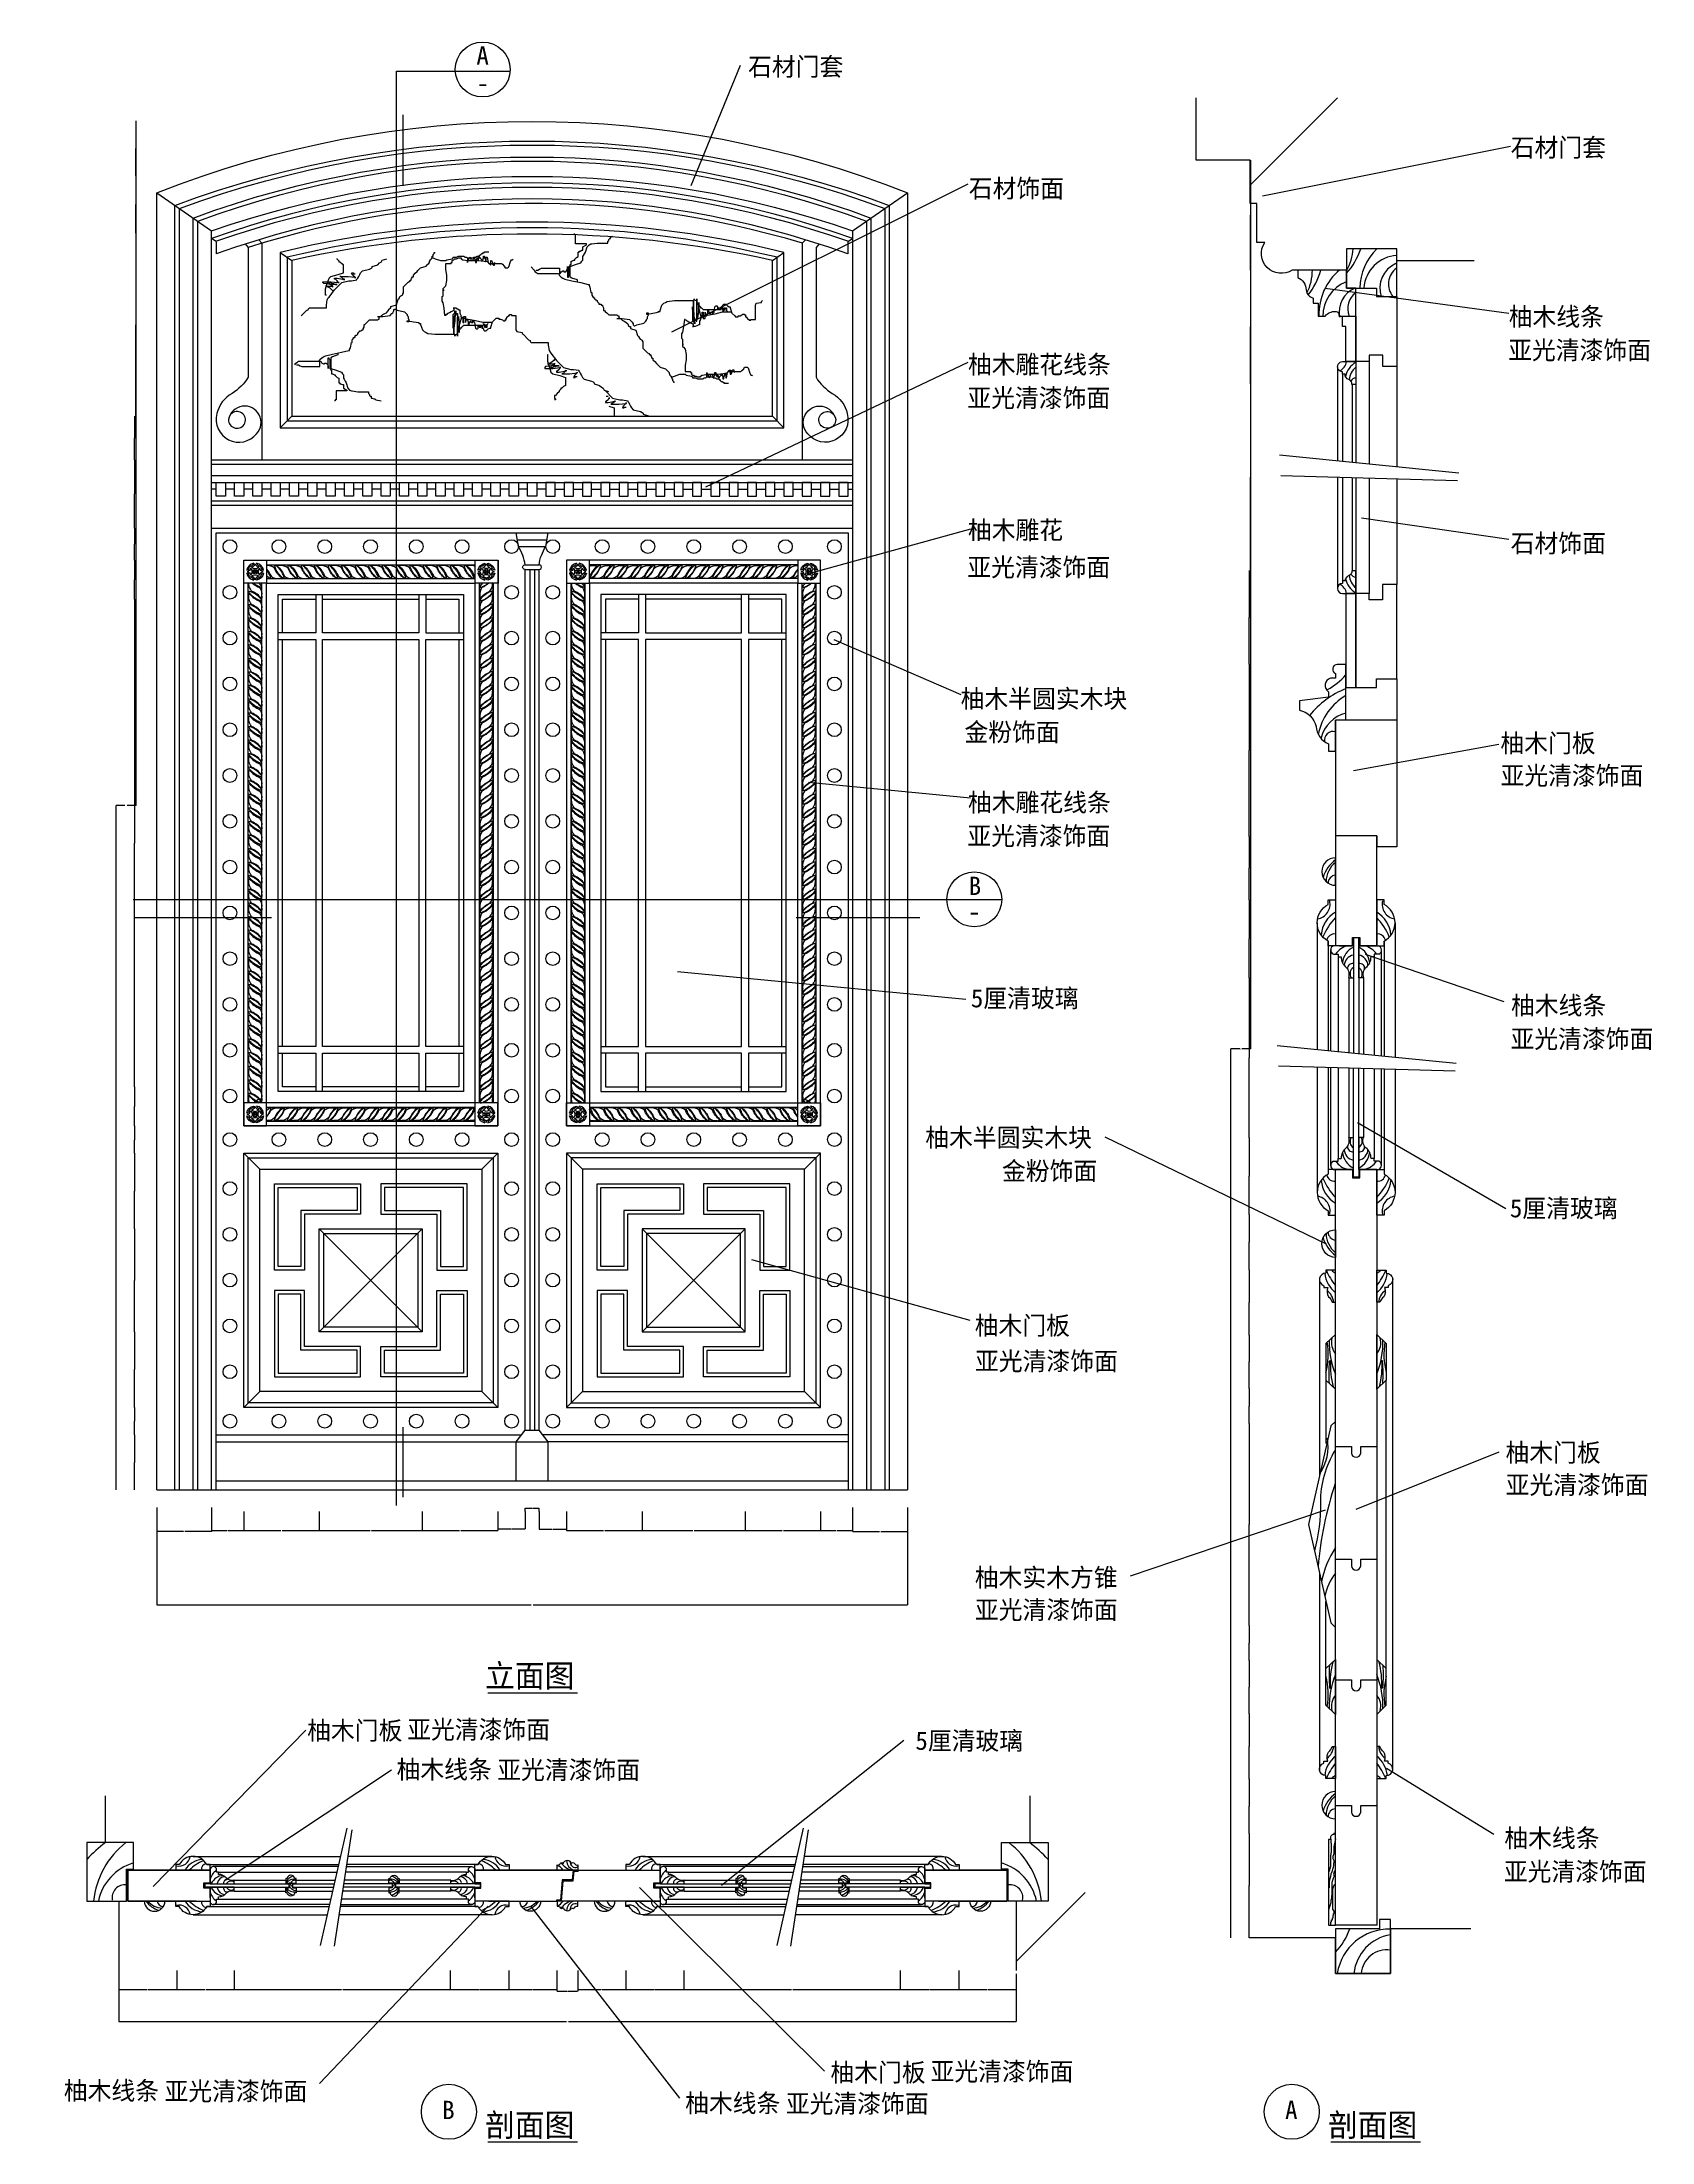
# Model space of a CAD drawing. Header units: metres. Extents: x 63 to 3579, y 112 to 4698.
import ezdxf

# ---------------------------------------------------------------- set-up
doc = ezdxf.new("R2010")
doc.units = ezdxf.units.M
for name, color, linetype in [('2', 2, 'Continuous'), ('3', 3, 'Continuous'), ('4', 4, 'Continuous'), ('7', 7, 'Continuous'), ('BH', 3, 'Continuous'), ('DIM', 3, 'Continuous'), ('TEXT', 3, 'Continuous')]:
    doc.layers.add(name, color=color, linetype=linetype)
doc.dimstyles.get("Standard").update_dxf_attribs({"dimtxt": 2.5, "dimasz": 2.5, "dimexe": 1.25, "dimexo": 0.625, "dimtad": 1, "dimcen": 2.5, "dimazin": 3, "dimtfac": 1, "dimtmove": 0, "dimatfit": 3})

# ---------------------------------------------------------------- blocks, each defined once
blk = doc.blocks.new('*D1')
for p, q in [((2699.38, 1046.67), (2699.38, 975.41)), ((2699.13, 975.41), (2698.88, 975.41)), ((2699.38, 904.16), (2699.38, 975.41)), ((2699.38, 975.41), (2699.38, 975.41)), ((2699.63, 975.41), (2699.88, 975.41))]:
    blk.add_line(p, q)
at = {"layer": 'Defpoints'}
for p in [(2699.38, 1046.67), (2699.38, 975.41), (2699.38, 904.16)]:
    blk.add_point(p, dxfattribs=at)
at = {"layer": 'DIM', "insert": (2699.38, 976.535), "char_height": 1, "attachment_point": 5}
blk.add_mtext('70', dxfattribs=at)
blk = doc.blocks.new('*D2')
for p, q in [((2699.38, 1239.58), (2699.38, 1201.46)), ((2699.13, 1201.46), (2698.88, 1201.46)), ((2699.38, 1163.34), (2699.38, 1201.46)), ((2699.38, 1201.46), (2699.38, 1201.46)), ((2699.63, 1201.46), (2699.88, 1201.46))]:
    blk.add_line(p, q)
at = {"layer": 'Defpoints'}
for p in [(2699.38, 1239.58), (2699.38, 1201.46), (2699.38, 1163.34)]:
    blk.add_point(p, dxfattribs=at)
at = {"layer": 'DIM', "insert": (2699.38, 1202.585), "char_height": 1, "attachment_point": 5}
blk.add_mtext('30', dxfattribs=at)
blk = doc.blocks.new('*D3')
for p, q in [((2699.38, 1163.34), (2699.38, 1105.01)), ((2699.13, 1105.01), (2698.88, 1105.01)), ((2699.38, 1046.67), (2699.38, 1105.01)), ((2699.38, 1105.01), (2699.38, 1105.01)), ((2699.63, 1105.01), (2699.88, 1105.01))]:
    blk.add_line(p, q)
at = {"layer": 'Defpoints'}
for p in [(2699.38, 1163.34), (2699.38, 1105.01), (2699.38, 1046.67)]:
    blk.add_point(p, dxfattribs=at)
at = {"layer": 'DIM', "insert": (2699.38, 1106.135), "char_height": 1, "attachment_point": 5}
blk.add_mtext('60', dxfattribs=at)
blk = doc.blocks.new('*D4')
for p, q in [((2699.38, 1757.09), (2699.38, 1718.96)), ((2699.13, 1718.96), (2698.88, 1718.96)), ((2699.38, 1680.84), (2699.38, 1718.96)), ((2699.38, 1718.96), (2699.38, 1718.96)), ((2699.63, 1718.96), (2699.88, 1718.96))]:
    blk.add_line(p, q)
at = {"layer": 'Defpoints'}
for p in [(2699.38, 1757.09), (2699.38, 1718.96), (2699.38, 1680.84)]:
    blk.add_point(p, dxfattribs=at)
at = {"layer": 'DIM', "insert": (2699.38, 1720.085), "char_height": 1, "attachment_point": 5}
blk.add_mtext('30', dxfattribs=at)
blk = doc.blocks.new('*D5')
for p, q in [((2699.38, 2016.27), (2699.38, 1945.01)), ((2699.13, 1945.01), (2698.88, 1945.01)), ((2699.38, 1873.75), (2699.38, 1945.01)), ((2699.38, 1945.01), (2699.38, 1945.01)), ((2699.63, 1945.01), (2699.88, 1945.01))]:
    blk.add_line(p, q)
at = {"layer": 'Defpoints'}
for p in [(2699.38, 2016.27), (2699.38, 1945.01), (2699.38, 1873.75)]:
    blk.add_point(p, dxfattribs=at)
at = {"layer": 'DIM', "insert": (2699.38, 1946.135), "char_height": 1, "attachment_point": 5}
blk.add_mtext('70', dxfattribs=at)
blk = doc.blocks.new('*D6')
for p, q in [((2702.37, 4199.95), (2702.37, 4075.81)), ((2702.12, 4075.81), (2701.87, 4075.81)), ((2702.37, 3951.67), (2702.37, 4075.81)), ((2702.37, 4075.81), (2702.37, 4075.81)), ((2702.62, 4075.81), (2702.87, 4075.81))]:
    blk.add_line(p, q)
at = {"layer": 'Defpoints'}
for p in [(2702.37, 4199.95), (2702.37, 4075.81), (2702.37, 3951.67)]:
    blk.add_point(p, dxfattribs=at)
at = {"layer": 'DIM', "insert": (2702.37, 4076.935), "char_height": 1, "attachment_point": 5}
blk.add_mtext('125', dxfattribs=at)
blk = doc.blocks.new('*D7')
for p, q in [((2702.37, 4439.9), (2702.37, 4319.93)), ((2702.12, 4319.93), (2701.87, 4319.93)), ((2702.37, 4199.95), (2702.37, 4319.93)), ((2702.37, 4319.93), (2702.37, 4319.93)), ((2702.62, 4319.93), (2702.87, 4319.93))]:
    blk.add_line(p, q)
at = {"layer": 'Defpoints'}
for p in [(2702.37, 4439.9), (2702.37, 4319.93), (2702.37, 4199.95)]:
    blk.add_point(p, dxfattribs=at)
at = {"layer": 'DIM', "insert": (2702.37, 4321.055), "char_height": 1, "attachment_point": 5}
blk.add_mtext('120', dxfattribs=at)
blk = doc.blocks.new('*D8')
for p, q in [((2699.38, 3338.93), (2699.38, 3150.8)), ((2699.13, 3150.8), (2698.88, 3150.8)), ((2699.38, 2962.68), (2699.38, 3150.8)), ((2699.38, 3150.8), (2699.38, 3150.8)), ((2699.63, 3150.8), (2699.88, 3150.8))]:
    blk.add_line(p, q)
at = {"layer": 'Defpoints'}
for p in [(2699.38, 3338.93), (2699.38, 3150.8), (2699.38, 2962.68)]:
    blk.add_point(p, dxfattribs=at)
at = {"layer": 'DIM', "insert": (2699.38, 3151.925), "char_height": 1, "attachment_point": 5}
blk.add_mtext('150', dxfattribs=at)
blk = doc.blocks.new('*D9')
for p, q in [((2699.38, 3543.42), (2699.38, 3441.17)), ((2699.13, 3441.17), (2698.88, 3441.17)), ((2699.38, 3338.93), (2699.38, 3441.17)), ((2699.38, 3441.17), (2699.38, 3441.17)), ((2699.63, 3441.17), (2699.88, 3441.17))]:
    blk.add_line(p, q)
at = {"layer": 'Defpoints'}
for p in [(2699.38, 3543.42), (2699.38, 3441.17), (2699.38, 3338.93)]:
    blk.add_point(p, dxfattribs=at)
at = {"layer": 'DIM', "insert": (2699.38, 3442.295), "char_height": 1, "attachment_point": 5}
blk.add_mtext('95', dxfattribs=at)
blk = doc.blocks.new('*D10')
for p, q in [((2702.37, 3951.67), (2702.37, 3747.54)), ((2702.12, 3747.54), (2701.87, 3747.54)), ((2702.37, 3543.42), (2702.37, 3747.54)), ((2702.37, 3747.54), (2702.37, 3747.54)), ((2702.62, 3747.54), (2702.87, 3747.54))]:
    blk.add_line(p, q)
at = {"layer": 'Defpoints'}
for p in [(2702.37, 3951.67), (2702.37, 3747.54), (2702.37, 3543.42)]:
    blk.add_point(p, dxfattribs=at)
at = {"layer": 'DIM', "insert": (2702.37, 3748.665), "char_height": 1, "attachment_point": 5}
blk.add_mtext('200', dxfattribs=at)
blk = doc.blocks.new('*D11')
for p, q in [((2699.38, 2824.57), (2699.38, 2739.57)), ((2699.13, 2739.57), (2698.88, 2739.57)), ((2699.38, 2654.56), (2699.38, 2739.57)), ((2699.38, 2739.57), (2699.38, 2739.57)), ((2699.63, 2739.57), (2699.88, 2739.57))]:
    blk.add_line(p, q)
at = {"layer": 'Defpoints'}
for p in [(2699.38, 2824.57), (2699.38, 2739.57), (2699.38, 2654.56)]:
    blk.add_point(p, dxfattribs=at)
at = {"layer": 'DIM', "insert": (2699.38, 2740.695), "char_height": 1, "attachment_point": 5}
blk.add_mtext('85', dxfattribs=at)
blk = doc.blocks.new('*D12')
for p, q in [((2699.38, 2305.09), (2699.38, 2221.22)), ((2699.13, 2221.22), (2698.88, 2221.22)), ((2699.38, 2137.35), (2699.38, 2221.22)), ((2699.38, 2221.22), (2699.38, 2221.22)), ((2699.63, 2221.22), (2699.88, 2221.22))]:
    blk.add_line(p, q)
at = {"layer": 'Defpoints'}
for p in [(2699.38, 2305.09), (2699.38, 2221.22), (2699.38, 2137.35)]:
    blk.add_point(p, dxfattribs=at)
at = {"layer": 'DIM', "insert": (2699.38, 2222.345), "char_height": 1, "attachment_point": 5}
blk.add_mtext('85', dxfattribs=at)
blk = doc.blocks.new('*D13')
for p, q in [((2699.38, 2654.56), (2699.38, 2479.83)), ((2699.13, 2479.83), (2698.88, 2479.83)), ((2699.38, 2305.09), (2699.38, 2479.83)), ((2699.38, 2479.83), (2699.38, 2479.83)), ((2699.63, 2479.83), (2699.88, 2479.83))]:
    blk.add_line(p, q)
at = {"layer": 'Defpoints'}
for p in [(2699.38, 2654.56), (2699.38, 2479.83), (2699.38, 2305.09)]:
    blk.add_point(p, dxfattribs=at)
at = {"layer": 'DIM', "insert": (2699.38, 2480.955), "char_height": 1, "attachment_point": 5}
blk.add_mtext('1065', dxfattribs=at)
blk = doc.blocks.new('*D14')
for p, q in [((2699.38, 1873.75), (2699.38, 1815.42)), ((2699.13, 1815.42), (2698.88, 1815.42)), ((2699.38, 1757.09), (2699.38, 1815.42)), ((2699.38, 1815.42), (2699.38, 1815.42)), ((2699.63, 1815.42), (2699.88, 1815.42))]:
    blk.add_line(p, q)
at = {"layer": 'Defpoints'}
for p in [(2699.38, 1873.75), (2699.38, 1815.42), (2699.38, 1757.09)]:
    blk.add_point(p, dxfattribs=at)
at = {"layer": 'DIM', "insert": (2699.38, 1816.545), "char_height": 1, "attachment_point": 5}
blk.add_mtext('60', dxfattribs=at)
blk = doc.blocks.new('*D15')
for p, q in [((2699.38, 1680.84), (2699.38, 1460.21)), ((2699.13, 1460.21), (2698.88, 1460.21)), ((2699.38, 1239.58), (2699.38, 1460.21)), ((2699.38, 1460.21), (2699.38, 1460.21)), ((2699.63, 1460.21), (2699.88, 1460.21))]:
    blk.add_line(p, q)
at = {"layer": 'Defpoints'}
for p in [(2699.38, 1680.84), (2699.38, 1460.21), (2699.38, 1239.58)]:
    blk.add_point(p, dxfattribs=at)
at = {"layer": 'DIM', "insert": (2699.38, 1461.335), "char_height": 1, "attachment_point": 5}
blk.add_mtext('225', dxfattribs=at)
blk = doc.blocks.new('*D16')
for p, q in [((2699.38, 785.87), (2699.38, 671.79)), ((2699.13, 671.79), (2698.88, 671.79)), ((2699.38, 557.7), (2699.38, 671.79)), ((2699.38, 671.79), (2699.38, 671.79)), ((2699.63, 671.79), (2699.88, 671.79))]:
    blk.add_line(p, q)
at = {"layer": 'Defpoints'}
for p in [(2699.38, 785.87), (2699.38, 671.79), (2699.38, 557.7)]:
    blk.add_point(p, dxfattribs=at)
at = {"layer": 'DIM', "insert": (2699.38, 672.915), "char_height": 1, "attachment_point": 5}
blk.add_mtext('120', dxfattribs=at)
blk = doc.blocks.new('*D17')
for p, q in [((2699.38, 905.31), (2699.38, 845.59)), ((2699.13, 845.59), (2698.88, 845.59)), ((2699.38, 785.87), (2699.38, 845.59)), ((2699.38, 845.59), (2699.38, 845.59)), ((2699.63, 845.59), (2699.88, 845.59))]:
    blk.add_line(p, q)
at = {"layer": 'Defpoints'}
for p in [(2699.38, 905.31), (2699.38, 845.59), (2699.38, 785.87)]:
    blk.add_point(p, dxfattribs=at)
at = {"layer": 'DIM', "insert": (2699.38, 846.715), "char_height": 1, "attachment_point": 5}
blk.add_mtext('60', dxfattribs=at)
blk = doc.blocks.new('*D18')
for p, q in [((2699.38, 2137.35), (2699.38, 2076.81)), ((2699.13, 2076.81), (2698.88, 2076.81)), ((2699.38, 2016.27), (2699.38, 2076.81)), ((2699.38, 2076.81), (2699.38, 2076.81)), ((2699.63, 2076.81), (2699.88, 2076.81))]:
    blk.add_line(p, q)
at = {"layer": 'Defpoints'}
for p in [(2699.38, 2137.35), (2699.38, 2076.81), (2699.38, 2016.27)]:
    blk.add_point(p, dxfattribs=at)
at = {"layer": 'DIM', "insert": (2699.38, 2077.935), "char_height": 1, "attachment_point": 5}
blk.add_mtext('60', dxfattribs=at)
blk = doc.blocks.new('*D19')
for p, q in [((2699.38, 2962.68), (2699.38, 2893.62)), ((2699.13, 2893.62), (2698.88, 2893.62)), ((2699.38, 2824.57), (2699.38, 2893.62)), ((2699.38, 2893.62), (2699.38, 2893.62)), ((2699.63, 2893.62), (2699.88, 2893.62))]:
    blk.add_line(p, q)
at = {"layer": 'Defpoints'}
for p in [(2699.38, 2962.68), (2699.38, 2893.62), (2699.38, 2824.57)]:
    blk.add_point(p, dxfattribs=at)
at = {"layer": 'DIM', "insert": (2699.38, 2894.745), "char_height": 1, "attachment_point": 5}
blk.add_mtext('70', dxfattribs=at)
blk = doc.blocks.new('*D20')
for p, q in [((2702.37, 4439.9), (2702.37, 2498.8)), ((2678.795, 2498.8), (2658.97, 2498.8)), ((2659.22, 557.7), (2659.22, 2498.8)), ((2702.62, 2498.8), (2682.795, 2498.8))]:
    blk.add_line(p, q)
at = {"layer": 'Defpoints'}
for p in [(2702.37, 4439.9), (2702.37, 2498.8), (2659.22, 557.7)]:
    blk.add_point(p, dxfattribs=at)
at = {"layer": 'DIM', "insert": (2680.795, 2498.8), "char_height": 1, "attachment_point": 5}
blk.add_mtext('2990', dxfattribs=at)
blk = doc.blocks.new('*D21')
for p, q in [((267.85, 4525.76), (267.85, 3030.91)), ((243.775, 3030.91), (224.45, 3030.91)), ((224.7, 1536.06), (224.7, 3030.91)), ((268.1, 3030.91), (248.775, 3030.91))]:
    blk.add_line(p, q)
at = {"layer": 'Defpoints'}
for p in [(267.85, 4525.76), (267.85, 3030.91), (224.7, 1536.06)]:
    blk.add_point(p, dxfattribs=at)
at = {"layer": 'DIM', "insert": (246.275, 3030.91), "char_height": 1, "attachment_point": 5}
blk.add_mtext('43,15', dxfattribs=at)
blk = doc.blocks.new('*D22')
for p, q in [((264.86, 2416.06), (264.86, 2373.56)), ((264.61, 2373.56), (264.36, 2373.56)), ((264.86, 2331.06), (264.86, 2373.56)), ((264.86, 2373.56), (264.86, 2373.56)), ((265.11, 2373.56), (265.36, 2373.56))]:
    blk.add_line(p, q)
at = {"layer": 'Defpoints'}
for p in [(264.86, 2416.06), (264.86, 2373.56), (264.86, 2331.06)]:
    blk.add_point(p, dxfattribs=at)
at = {"layer": 'DIM', "insert": (264.86, 2374.685), "char_height": 1, "attachment_point": 5}
blk.add_mtext('0', dxfattribs=at)
blk = doc.blocks.new('*D23')
for p, q in [((482.18, 486.42), (482.18, 444.97)), ((954.49, 486.42), (954.49, 444.97)), ((482.43, 444.97), (716.835, 444.97)), ((719.835, 444.97), (954.24, 444.97))]:
    blk.add_line(p, q)
at = {"layer": 'Defpoints'}
for p in [(482.18, 486.42), (954.49, 486.42), (482.18, 444.97)]:
    blk.add_point(p, dxfattribs=at)
at = {"layer": 'DIM', "insert": (718.335, 444.97), "char_height": 1, "attachment_point": 5}
blk.add_mtext('385', dxfattribs=at)
blk = doc.blocks.new('*D24')
for p, q in [((230.39, 461.17), (230.39, 374.92)), ((2190.2, 467.7), (2190.2, 374.92)), ((230.64, 374.92), (1208.295, 374.92)), ((1212.295, 374.92), (2189.95, 374.92))]:
    blk.add_line(p, q)
at = {"layer": 'Defpoints'}
for p in [(230.39, 461.17), (2190.2, 467.7), (230.39, 374.92)]:
    blk.add_point(p, dxfattribs=at)
at = {"layer": 'DIM', "insert": (1210.295, 374.92), "char_height": 1, "attachment_point": 5}
blk.add_mtext('1640', dxfattribs=at)
blk = doc.blocks.new('*D25')
for p, q in [((668.19, 1488.83), (668.19, 1447.38)), ((893.19, 1488.83), (893.19, 1447.38)), ((668.44, 1447.38), (779.19, 1447.38)), ((782.19, 1447.38), (892.94, 1447.38))]:
    blk.add_line(p, q)
at = {"layer": 'Defpoints'}
for p in [(668.19, 1488.83), (893.19, 1488.83), (668.19, 1447.38)]:
    blk.add_point(p, dxfattribs=at)
at = {"layer": 'DIM', "insert": (780.69, 1447.38), "char_height": 1, "attachment_point": 5}
blk.add_mtext('225', dxfattribs=at)
blk = doc.blocks.new('*D26')
for p, q in [((313.19, 1497.58), (313.19, 1284.9)), ((1953.19, 1497.58), (1953.19, 1284.9)), ((313.44, 1284.9), (1131.19, 1284.9)), ((1135.19, 1284.9), (1952.94, 1284.9))]:
    blk.add_line(p, q)
at = {"layer": 'Defpoints'}
for p in [(313.19, 1497.58), (1953.19, 1497.58), (313.19, 1284.9)]:
    blk.add_point(p, dxfattribs=at)
at = {"layer": 'DIM', "insert": (1133.19, 1284.9), "char_height": 1, "attachment_point": 5}
blk.add_mtext('1640', dxfattribs=at)
blk = doc.blocks.new('*D27')
for p, q in [((230.39, 486.42), (230.39, 444.97)), ((357.16, 486.42), (357.16, 444.97)), ((230.64, 444.97), (292.775, 444.97)), ((294.775, 444.97), (356.91, 444.97))]:
    blk.add_line(p, q)
at = {"layer": 'Defpoints'}
for p in [(230.39, 486.42), (357.16, 486.42), (230.39, 444.97)]:
    blk.add_point(p, dxfattribs=at)
at = {"layer": 'DIM', "insert": (293.775, 444.97), "char_height": 1, "attachment_point": 5}
blk.add_mtext('70', dxfattribs=at)
blk = doc.blocks.new('*D28')
for p, q in [((357.16, 486.42), (357.16, 444.97)), ((482.18, 486.42), (482.18, 444.97)), ((357.41, 444.97), (418.67, 444.97)), ((420.67, 444.97), (481.93, 444.97))]:
    blk.add_line(p, q)
at = {"layer": 'Defpoints'}
for p in [(357.16, 486.42), (482.18, 486.42), (357.16, 444.97)]:
    blk.add_point(p, dxfattribs=at)
at = {"layer": 'DIM', "insert": (419.67, 444.97), "char_height": 1, "attachment_point": 5}
blk.add_mtext('85', dxfattribs=at)
blk = doc.blocks.new('*D29')
for p, q in [((313.19, 1497.58), (313.19, 1444.93)), ((433.19, 1497.58), (433.19, 1444.93)), ((371.69, 1444.93), (312.94, 1444.93)), ((433.44, 1444.93), (374.69, 1444.93))]:
    blk.add_line(p, q)
at = {"layer": 'Defpoints'}
for p in [(313.19, 1497.58), (433.19, 1497.58), (433.19, 1444.93)]:
    blk.add_point(p, dxfattribs=at)
at = {"layer": 'DIM', "insert": (373.19, 1444.93), "char_height": 1, "attachment_point": 5}
blk.add_mtext('120', dxfattribs=at)
blk = doc.blocks.new('*D30')
for p, q in [((503.19, 1488.83), (503.19, 1447.38)), ((668.19, 1488.83), (668.19, 1447.38)), ((503.44, 1447.38), (584.19, 1447.38)), ((587.19, 1447.38), (667.94, 1447.38))]:
    blk.add_line(p, q)
at = {"layer": 'Defpoints'}
for p in [(503.19, 1488.83), (668.19, 1488.83), (503.19, 1447.38)]:
    blk.add_point(p, dxfattribs=at)
at = {"layer": 'DIM', "insert": (585.69, 1447.38), "char_height": 1, "attachment_point": 5}
blk.add_mtext('165', dxfattribs=at)
blk = doc.blocks.new('*D31')
for p, q in [((433.19, 1488.83), (433.19, 1447.38)), ((503.19, 1488.83), (503.19, 1447.38)), ((433.44, 1447.38), (467.19, 1447.38)), ((469.19, 1447.38), (502.94, 1447.38))]:
    blk.add_line(p, q)
at = {"layer": 'Defpoints'}
for p in [(433.19, 1488.83), (503.19, 1488.83), (433.19, 1447.38)]:
    blk.add_point(p, dxfattribs=at)
at = {"layer": 'DIM', "insert": (468.19, 1447.38), "char_height": 1, "attachment_point": 5}
blk.add_mtext('70', dxfattribs=at)
blk = doc.blocks.new('*D32')
for p, q in [((264.86, 2106.06), (264.86, 1993.56)), ((264.61, 1993.56), (264.36, 1993.56)), ((264.86, 1881.06), (264.86, 1993.56)), ((264.86, 1993.56), (264.86, 1993.56)), ((265.11, 1993.56), (265.36, 1993.56))]:
    blk.add_line(p, q)
at = {"layer": 'Defpoints'}
for p in [(264.86, 2106.06), (264.86, 1993.56), (264.86, 1881.06)]:
    blk.add_point(p, dxfattribs=at)
at = {"layer": 'DIM', "insert": (264.86, 1994.685), "char_height": 1, "attachment_point": 5}
blk.add_mtext('0', dxfattribs=at)
blk = doc.blocks.new('*D33')
for p, q in [((264.86, 1881.06), (264.86, 1798.56)), ((264.61, 1798.56), (264.36, 1798.56)), ((264.86, 1716.06), (264.86, 1798.56)), ((264.86, 1798.56), (264.86, 1798.56)), ((265.11, 1798.56), (265.36, 1798.56))]:
    blk.add_line(p, q)
at = {"layer": 'Defpoints'}
for p in [(264.86, 1881.06), (264.86, 1798.56), (264.86, 1716.06)]:
    blk.add_point(p, dxfattribs=at)
at = {"layer": 'DIM', "insert": (264.86, 1799.685), "char_height": 1, "attachment_point": 5}
blk.add_mtext('0', dxfattribs=at)
blk = doc.blocks.new('*D34')
for p, q in [((264.86, 1716.06), (264.86, 1686.06)), ((264.61, 1686.06), (264.36, 1686.06)), ((264.86, 1656.06), (264.86, 1686.06)), ((264.86, 1686.06), (264.86, 1686.06)), ((265.11, 1686.06), (265.36, 1686.06))]:
    blk.add_line(p, q)
at = {"layer": 'Defpoints'}
for p in [(264.86, 1716.06), (264.86, 1686.06), (264.86, 1656.06)]:
    blk.add_point(p, dxfattribs=at)
at = {"layer": 'DIM', "insert": (264.86, 1687.185), "char_height": 1, "attachment_point": 5}
blk.add_mtext('0', dxfattribs=at)
blk = doc.blocks.new('*D35')
for p, q in [((264.86, 1656.06), (264.86, 1596.06)), ((264.61, 1596.06), (264.36, 1596.06)), ((264.86, 1536.06), (264.86, 1596.06)), ((264.86, 1596.06), (264.86, 1596.06)), ((265.11, 1596.06), (265.36, 1596.06))]:
    blk.add_line(p, q)
at = {"layer": 'Defpoints'}
for p in [(264.86, 1656.06), (264.86, 1596.06), (264.86, 1536.06)]:
    blk.add_point(p, dxfattribs=at)
at = {"layer": 'DIM', "insert": (264.86, 1597.185), "char_height": 1, "attachment_point": 5}
blk.add_mtext('0', dxfattribs=at)
blk = doc.blocks.new('*D36')
for p, q in [((264.86, 2271.06), (264.86, 2188.56)), ((264.61, 2188.56), (264.36, 2188.56)), ((264.86, 2106.06), (264.86, 2188.56)), ((264.86, 2188.56), (264.86, 2188.56)), ((265.11, 2188.56), (265.36, 2188.56))]:
    blk.add_line(p, q)
at = {"layer": 'Defpoints'}
for p in [(264.86, 2271.06), (264.86, 2188.56), (264.86, 2106.06)]:
    blk.add_point(p, dxfattribs=at)
at = {"layer": 'DIM', "insert": (264.86, 2189.685), "char_height": 1, "attachment_point": 5}
blk.add_mtext('0', dxfattribs=at)
blk = doc.blocks.new('*D37')
for p, q in [((264.61, 2299.51), (264.36, 2299.51)), ((264.86, 2331.06), (264.86, 2299.51)), ((264.86, 2271.06), (264.86, 2299.51)), ((264.86, 2299.51), (264.86, 2299.51)), ((265.11, 2299.51), (265.36, 2299.51))]:
    blk.add_line(p, q)
at = {"layer": 'Defpoints'}
for p in [(264.86, 2331.06), (264.86, 2299.51), (264.86, 2271.06)]:
    blk.add_point(p, dxfattribs=at)
at = {"layer": 'DIM', "insert": (264.86, 2300.635), "char_height": 1, "attachment_point": 5}
blk.add_mtext('0', dxfattribs=at)
blk = doc.blocks.new('*D38')
for p, q in [((1464.57, 486.42), (1464.57, 444.97)), ((1937.15, 486.42), (1937.15, 444.97)), ((1464.82, 444.97), (1699.36, 444.97)), ((1702.36, 444.97), (1936.9, 444.97))]:
    blk.add_line(p, q)
at = {"layer": 'Defpoints'}
for p in [(1464.57, 486.42), (1937.15, 486.42), (1464.57, 444.97)]:
    blk.add_point(p, dxfattribs=at)
at = {"layer": 'DIM', "insert": (1700.86, 444.97), "char_height": 1, "attachment_point": 5}
blk.add_mtext('385', dxfattribs=at)
blk = doc.blocks.new('*D39')
for p, q in [((1187.23, 486.42), (1187.23, 440.97)), ((1232.7, 486.42), (1232.7, 440.97)), ((1187.48, 440.97), (1208.965, 440.97)), ((1210.965, 440.97), (1232.45, 440.97))]:
    blk.add_line(p, q)
at = {"layer": 'Defpoints'}
for p in [(1187.23, 486.42), (1232.7, 486.42), (1187.23, 440.97)]:
    blk.add_point(p, dxfattribs=at)
at = {"layer": 'DIM', "insert": (1209.965, 440.97), "char_height": 1, "attachment_point": 5}
blk.add_mtext('30', dxfattribs=at)
blk = doc.blocks.new('*D40')
for p, q in [((1232.7, 486.42), (1232.7, 444.97)), ((1337.83, 486.42), (1337.83, 444.97)), ((1232.95, 444.97), (1284.265, 444.97)), ((1286.265, 444.97), (1337.58, 444.97))]:
    blk.add_line(p, q)
at = {"layer": 'Defpoints'}
for p in [(1232.7, 486.42), (1337.83, 486.42), (1232.7, 444.97)]:
    blk.add_point(p, dxfattribs=at)
at = {"layer": 'DIM', "insert": (1285.265, 444.97), "char_height": 1, "attachment_point": 5}
blk.add_mtext('60', dxfattribs=at)
blk = doc.blocks.new('*D41')
for p, q in [((954.49, 486.42), (954.49, 444.97)), ((1082.1, 486.42), (1082.1, 444.97)), ((954.74, 444.97), (1017.295, 444.97)), ((1019.295, 444.97), (1081.85, 444.97))]:
    blk.add_line(p, q)
at = {"layer": 'Defpoints'}
for p in [(954.49, 486.42), (1082.1, 486.42), (954.49, 444.97)]:
    blk.add_point(p, dxfattribs=at)
at = {"layer": 'DIM', "insert": (1018.295, 444.97), "char_height": 1, "attachment_point": 5}
blk.add_mtext('85', dxfattribs=at)
blk = doc.blocks.new('*D42')
for p, q in [((1082.1, 486.42), (1082.1, 444.97)), ((1187.23, 486.42), (1187.23, 444.97)), ((1082.35, 444.97), (1133.665, 444.97)), ((1135.665, 444.97), (1186.98, 444.97))]:
    blk.add_line(p, q)
at = {"layer": 'Defpoints'}
for p in [(1082.1, 486.42), (1187.23, 486.42), (1082.1, 444.97)]:
    blk.add_point(p, dxfattribs=at)
at = {"layer": 'DIM', "insert": (1134.665, 444.97), "char_height": 1, "attachment_point": 5}
blk.add_mtext('60', dxfattribs=at)
blk = doc.blocks.new('*D43')
for p, q in [((1337.83, 479.89), (1337.83, 444.97)), ((1464.57, 486.42), (1464.57, 444.97)), ((1338.08, 444.97), (1400.2, 444.97)), ((1402.2, 444.97), (1464.32, 444.97))]:
    blk.add_line(p, q)
at = {"layer": 'Defpoints'}
for p in [(1337.83, 479.89), (1464.57, 486.42), (1337.83, 444.97)]:
    blk.add_point(p, dxfattribs=at)
at = {"layer": 'DIM', "insert": (1401.2, 444.97), "char_height": 1, "attachment_point": 5}
blk.add_mtext('85', dxfattribs=at)
blk = doc.blocks.new('*D44')
for p, q in [((2064.75, 486.42), (2064.75, 444.97)), ((2190.2, 479.33), (2190.2, 444.97)), ((2065, 444.97), (2126.475, 444.97)), ((2128.475, 444.97), (2189.95, 444.97))]:
    blk.add_line(p, q)
at = {"layer": 'Defpoints'}
for p in [(2064.75, 486.42), (2190.2, 479.33), (2064.75, 444.97)]:
    blk.add_point(p, dxfattribs=at)
at = {"layer": 'DIM', "insert": (2127.475, 444.97), "char_height": 1, "attachment_point": 5}
blk.add_mtext('70', dxfattribs=at)
blk = doc.blocks.new('*D45')
for p, q in [((1937.15, 486.42), (1937.15, 444.97)), ((2064.75, 486.42), (2064.75, 444.97)), ((1937.4, 444.97), (1999.95, 444.97)), ((2001.95, 444.97), (2064.5, 444.97))]:
    blk.add_line(p, q)
at = {"layer": 'Defpoints'}
for p in [(1937.15, 486.42), (2064.75, 486.42), (1937.15, 444.97)]:
    blk.add_point(p, dxfattribs=at)
at = {"layer": 'DIM', "insert": (2000.95, 444.97), "char_height": 1, "attachment_point": 5}
blk.add_mtext('85', dxfattribs=at)
blk = doc.blocks.new('*D46')
for p, q in [((1598.19, 1488.83), (1598.19, 1447.38)), ((1763.19, 1488.83), (1763.19, 1447.38)), ((1598.44, 1447.38), (1679.19, 1447.38)), ((1682.19, 1447.38), (1762.94, 1447.38))]:
    blk.add_line(p, q)
at = {"layer": 'Defpoints'}
for p in [(1598.19, 1488.83), (1763.19, 1488.83), (1598.19, 1447.38)]:
    blk.add_point(p, dxfattribs=at)
at = {"layer": 'DIM', "insert": (1680.69, 1447.38), "char_height": 1, "attachment_point": 5}
blk.add_mtext('165', dxfattribs=at)
blk = doc.blocks.new('*D47')
for p, q in [((1208.19, 1488.83), (1208.19, 1447.38)), ((1373.19, 1488.83), (1373.19, 1447.38)), ((1208.44, 1447.38), (1289.19, 1447.38)), ((1292.19, 1447.38), (1372.94, 1447.38))]:
    blk.add_line(p, q)
at = {"layer": 'Defpoints'}
for p in [(1208.19, 1488.83), (1373.19, 1488.83), (1208.19, 1447.38)]:
    blk.add_point(p, dxfattribs=at)
at = {"layer": 'DIM', "insert": (1290.69, 1447.38), "char_height": 1, "attachment_point": 5}
blk.add_mtext('165', dxfattribs=at)
blk = doc.blocks.new('*D48')
for p, q in [((893.19, 1488.83), (893.19, 1447.38)), ((1058.19, 1488.83), (1058.19, 1447.38)), ((893.44, 1447.38), (974.19, 1447.38)), ((977.19, 1447.38), (1057.94, 1447.38))]:
    blk.add_line(p, q)
at = {"layer": 'Defpoints'}
for p in [(893.19, 1488.83), (1058.19, 1488.83), (893.19, 1447.38)]:
    blk.add_point(p, dxfattribs=at)
at = {"layer": 'DIM', "insert": (975.69, 1447.38), "char_height": 1, "attachment_point": 5}
blk.add_mtext('165', dxfattribs=at)
blk = doc.blocks.new('*D49')
for p, q in [((1118.19, 1488.83), (1118.19, 1496.42)), ((1118.44, 1496.42), (1132.19, 1496.42)), ((1134.19, 1496.42), (1147.94, 1496.42)), ((1148.19, 1488.83), (1148.19, 1496.42))]:
    blk.add_line(p, q)
at = {"layer": 'Defpoints'}
for p in [(1118.19, 1496.42), (1118.19, 1488.83), (1148.19, 1488.83)]:
    blk.add_point(p, dxfattribs=at)
at = {"layer": 'DIM', "insert": (1133.19, 1496.42), "char_height": 1, "attachment_point": 5}
blk.add_mtext('30', dxfattribs=at)
blk = doc.blocks.new('*D50')
for p, q in [((1058.19, 1488.83), (1058.19, 1450.85)), ((1118.19, 1488.83), (1118.19, 1450.85)), ((1058.44, 1450.85), (1087.19, 1450.85)), ((1089.19, 1450.85), (1117.94, 1450.85))]:
    blk.add_line(p, q)
at = {"layer": 'Defpoints'}
for p in [(1058.19, 1488.83), (1118.19, 1488.83), (1058.19, 1450.85)]:
    blk.add_point(p, dxfattribs=at)
at = {"layer": 'DIM', "insert": (1088.19, 1450.85), "char_height": 1, "attachment_point": 5}
blk.add_mtext('60', dxfattribs=at)
blk = doc.blocks.new('*D51')
for p, q in [((1148.19, 1488.83), (1148.19, 1450.06)), ((1208.19, 1488.83), (1208.19, 1450.06)), ((1148.44, 1450.06), (1177.19, 1450.06)), ((1179.19, 1450.06), (1207.94, 1450.06))]:
    blk.add_line(p, q)
at = {"layer": 'Defpoints'}
for p in [(1148.19, 1488.83), (1208.19, 1488.83), (1148.19, 1450.06)]:
    blk.add_point(p, dxfattribs=at)
at = {"layer": 'DIM', "insert": (1178.19, 1450.06), "char_height": 1, "attachment_point": 5}
blk.add_mtext('60', dxfattribs=at)
blk = doc.blocks.new('*D52')
for p, q in [((1373.19, 1488.83), (1373.19, 1447.38)), ((1598.19, 1488.83), (1598.19, 1447.38)), ((1373.44, 1447.38), (1484.19, 1447.38)), ((1487.19, 1447.38), (1597.94, 1447.38))]:
    blk.add_line(p, q)
at = {"layer": 'Defpoints'}
for p in [(1373.19, 1488.83), (1598.19, 1488.83), (1373.19, 1447.38)]:
    blk.add_point(p, dxfattribs=at)
at = {"layer": 'DIM', "insert": (1485.69, 1447.38), "char_height": 1, "attachment_point": 5}
blk.add_mtext('225', dxfattribs=at)
blk = doc.blocks.new('*D53')
for p, q in [((1833.19, 1497.58), (1833.19, 1444.93)), ((1953.19, 1497.58), (1953.19, 1444.93)), ((1833.44, 1444.93), (1891.69, 1444.93)), ((1894.69, 1444.93), (1952.94, 1444.93))]:
    blk.add_line(p, q)
at = {"layer": 'Defpoints'}
for p in [(1833.19, 1497.58), (1953.19, 1497.58), (1833.19, 1444.93)]:
    blk.add_point(p, dxfattribs=at)
at = {"layer": 'DIM', "insert": (1893.19, 1444.93), "char_height": 1, "attachment_point": 5}
blk.add_mtext('120', dxfattribs=at)
blk = doc.blocks.new('*D54')
for p, q in [((1763.19, 1488.83), (1763.19, 1447.38)), ((1833.19, 1488.83), (1833.19, 1447.38)), ((1763.44, 1447.38), (1797.19, 1447.38)), ((1799.19, 1447.38), (1832.94, 1447.38))]:
    blk.add_line(p, q)
at = {"layer": 'Defpoints'}
for p in [(1763.19, 1488.83), (1833.19, 1488.83), (1763.19, 1447.38)]:
    blk.add_point(p, dxfattribs=at)
at = {"layer": 'DIM', "insert": (1798.19, 1447.38), "char_height": 1, "attachment_point": 5}
blk.add_mtext('70', dxfattribs=at)
blk = doc.blocks.new('*D55')
for p, q in [((267.85, 4280.36), (267.85, 4080.47)), ((267.6, 4080.47), (267.35, 4080.47)), ((267.85, 3880.58), (267.85, 4080.47)), ((267.85, 4080.47), (267.85, 4080.47)), ((268.1, 4080.47), (268.35, 4080.47))]:
    blk.add_line(p, q)
at = {"layer": 'Defpoints'}
for p in [(267.85, 4280.36), (267.85, 4080.47), (267.85, 3880.58)]:
    blk.add_point(p, dxfattribs=at)
at = {"layer": 'DIM', "insert": (267.85, 4081.595), "char_height": 1, "attachment_point": 5}
blk.add_mtext('0', dxfattribs=at)
blk = doc.blocks.new('*D56')
for p, q in [((264.86, 3481.06), (264.86, 2948.56)), ((264.61, 2948.56), (264.36, 2948.56)), ((264.86, 2416.06), (264.86, 2948.56)), ((264.86, 2948.56), (264.86, 2948.56)), ((265.11, 2948.56), (265.36, 2948.56))]:
    blk.add_line(p, q)
at = {"layer": 'Defpoints'}
for p in [(264.86, 3481.06), (264.86, 2948.56), (264.86, 2416.06)]:
    blk.add_point(p, dxfattribs=at)
at = {"layer": 'DIM', "insert": (264.86, 2949.685), "char_height": 1, "attachment_point": 5}
blk.add_mtext('0', dxfattribs=at)
blk = doc.blocks.new('*D57')
for p, q in [((264.86, 3785.58), (264.86, 3710.82)), ((264.61, 3710.82), (264.36, 3710.82)), ((264.86, 3636.06), (264.86, 3710.82)), ((264.86, 3710.82), (264.86, 3710.82)), ((265.11, 3710.82), (265.36, 3710.82))]:
    blk.add_line(p, q)
at = {"layer": 'Defpoints'}
for p in [(264.86, 3785.58), (264.86, 3710.82), (264.86, 3636.06)]:
    blk.add_point(p, dxfattribs=at)
at = {"layer": 'DIM', "insert": (264.86, 3711.945), "char_height": 1, "attachment_point": 5}
blk.add_mtext('0', dxfattribs=at)
blk = doc.blocks.new('*D58')
for p, q in [((264.86, 3566.06), (264.86, 3523.56)), ((264.61, 3523.56), (264.36, 3523.56)), ((264.86, 3481.06), (264.86, 3523.56)), ((264.86, 3523.56), (264.86, 3523.56)), ((265.11, 3523.56), (265.36, 3523.56))]:
    blk.add_line(p, q)
at = {"layer": 'Defpoints'}
for p in [(264.86, 3566.06), (264.86, 3523.56), (264.86, 3481.06)]:
    blk.add_point(p, dxfattribs=at)
at = {"layer": 'DIM', "insert": (264.86, 3524.685), "char_height": 1, "attachment_point": 5}
blk.add_mtext('0', dxfattribs=at)
blk = doc.blocks.new('*D59')
for p, q in [((264.86, 3636.06), (264.86, 3601.06)), ((264.61, 3601.06), (264.36, 3601.06)), ((264.86, 3566.06), (264.86, 3601.06)), ((264.86, 3601.06), (264.86, 3601.06)), ((265.11, 3601.06), (265.36, 3601.06))]:
    blk.add_line(p, q)
at = {"layer": 'Defpoints'}
for p in [(264.86, 3636.06), (264.86, 3601.06), (264.86, 3566.06)]:
    blk.add_point(p, dxfattribs=at)
at = {"layer": 'DIM', "insert": (264.86, 3602.185), "char_height": 1, "attachment_point": 5}
blk.add_mtext('0', dxfattribs=at)
blk = doc.blocks.new('*D60')
for p, q in [((264.86, 3880.58), (264.86, 3833.08)), ((264.61, 3833.08), (264.36, 3833.08)), ((264.86, 3785.58), (264.86, 3833.08)), ((264.86, 3833.08), (264.86, 3833.08)), ((265.11, 3833.08), (265.36, 3833.08))]:
    blk.add_line(p, q)
at = {"layer": 'Defpoints'}
for p in [(264.86, 3880.58), (264.86, 3833.08), (264.86, 3785.58)]:
    blk.add_point(p, dxfattribs=at)
at = {"layer": 'DIM', "insert": (264.86, 3834.205), "char_height": 1, "attachment_point": 5}
blk.add_mtext('0', dxfattribs=at)
blk = doc.blocks.new('*D61')
for p, q in [((267.85, 4405.36), (267.85, 4342.86)), ((267.6, 4342.86), (267.35, 4342.86)), ((267.85, 4280.36), (267.85, 4342.86)), ((267.85, 4342.86), (267.85, 4342.86)), ((268.1, 4342.86), (268.35, 4342.86))]:
    blk.add_line(p, q)
at = {"layer": 'Defpoints'}
for p in [(267.85, 4405.36), (267.85, 4342.86), (267.85, 4280.36)]:
    blk.add_point(p, dxfattribs=at)
at = {"layer": 'DIM', "insert": (267.85, 4343.985), "char_height": 1, "attachment_point": 5}
blk.add_mtext('0', dxfattribs=at)
blk = doc.blocks.new('*D62')
for p, q in [((267.85, 4525.76), (267.85, 4465.56)), ((267.6, 4465.56), (267.35, 4465.56)), ((267.85, 4405.36), (267.85, 4465.56)), ((267.85, 4465.56), (267.85, 4465.56)), ((268.1, 4465.56), (268.35, 4465.56))]:
    blk.add_line(p, q)
at = {"layer": 'Defpoints'}
for p in [(267.85, 4525.76), (267.85, 4465.56), (267.85, 4405.36)]:
    blk.add_point(p, dxfattribs=at)
at = {"layer": 'DIM', "insert": (267.85, 4466.685), "char_height": 1, "attachment_point": 5}
blk.add_mtext('0', dxfattribs=at)

msp = doc.modelspace()

# ---------------------------------------------------------------- hatches: boundary and pattern name
at = {"layer": 'BH'}
h = msp.add_hatch(dxfattribs=at)
h.set_pattern_fill('AR-CONC', scale=40)
h.paths.add_polyline_path([(2911.76, 4246.46), (3021.76, 4246.46), (3021.76, 4219.96), (3190.88, 4219.96), (3190.88, 4575.86), (2583.26, 4575.86), (2583.26, 4439.96), (2701.21, 4439.96), (2701.21, 4345.14), (2716.09, 4345.14), (2716.09, 4259.96), (2733.11, 4259.96, 0.82), (2793.11, 4199.96), (2911.76, 4199.96)])
h = msp.add_hatch(dxfattribs=at)
h.set_pattern_fill('ANSI31', scale=375)
h.paths.add_polyline_path([(2583.26, 4575.86), (2583.26, 4439.96), (2701.21, 4439.96), (2701.21, 4345.14), (2716.09, 4345.14), (2716.09, 4259.96), (2733.11, 4259.96, 0.82), (2793.11, 4199.96), (2911.76, 4199.96), (2911.76, 4246.46), (3021.76, 4246.46), (3021.76, 4219.96), (3190.88, 4219.96), (3190.88, 4575.86)])
h = msp.add_hatch(dxfattribs=at)
h.set_pattern_fill('AR-RROOF', scale=300)
h.paths.add_polyline_path([(675.69, 2504.38), (885.69, 2504.38), (885.69, 3392.74), (675.69, 3392.74)])
h.paths.add_polyline_path([(885.69, 3407.74), (885.69, 3481.06), (675.69, 3481.06), (675.69, 3407.74)])
h.paths.add_polyline_path([(660.69, 3481.06), (588.19, 3481.06), (588.19, 3407.74), (660.69, 3407.74)])
h.paths.add_polyline_path([(588.19, 2504.38), (660.69, 2504.38), (660.69, 3392.74), (588.19, 3392.74)])
h.paths.add_polyline_path([(588.19, 2489.38), (588.19, 2416.06), (660.69, 2416.06), (660.69, 2489.38)])
h.paths.add_polyline_path([(885.69, 2416.06), (885.69, 2489.38), (675.69, 2489.38), (675.69, 2416.06)])
h.paths.add_polyline_path([(900.69, 2489.38), (900.69, 2416.06), (973.19, 2416.06), (973.19, 2489.38)])
h.paths.add_polyline_path([(900.69, 2504.38), (973.19, 2504.38), (973.19, 3392.74), (900.69, 3392.74)])
h.paths.add_polyline_path([(973.19, 3481.06), (900.69, 3481.06), (900.69, 3407.74), (973.19, 3407.74)])
h = msp.add_hatch(dxfattribs=at)
h.set_pattern_fill('AR-RROOF', scale=300)
h.paths.add_polyline_path([(1590.69, 3407.74), (1590.69, 3481.06), (1380.69, 3481.06), (1380.69, 3407.74)])
h.paths.add_polyline_path([(1365.69, 3481.06), (1293.19, 3481.06), (1293.19, 3407.74), (1365.69, 3407.74)])
h.paths.add_polyline_path([(1365.69, 3392.74), (1293.19, 3392.74), (1293.19, 2504.38), (1365.69, 2504.38)])
h.paths.add_polyline_path([(1380.69, 2504.38), (1590.69, 2504.38), (1590.69, 3392.74), (1380.69, 3392.74)])
h.paths.add_polyline_path([(1678.19, 3407.74), (1678.19, 3481.06), (1605.69, 3481.06), (1605.69, 3407.74)])
h.paths.add_polyline_path([(1605.69, 2504.38), (1678.19, 2504.38), (1678.19, 3392.74), (1605.69, 3392.74)])
h.paths.add_polyline_path([(1380.69, 2489.38), (1380.69, 2416.06), (1590.69, 2416.06), (1590.69, 2489.38)])
h.paths.add_polyline_path([(1678.19, 2489.38), (1605.69, 2489.38), (1605.69, 2416.06), (1678.19, 2416.06)])
h.paths.add_polyline_path([(1365.69, 2489.38), (1293.19, 2489.38), (1293.19, 2416.06), (1365.69, 2416.06)])
h = msp.add_hatch(dxfattribs=at)
h.set_pattern_fill('AR-CONC', scale=40)
h.paths.add_polyline_path([(62.73, 486.42), (230.39, 486.42), (230.39, 638.15), (160.65, 638.15), (160.65, 765.78), (200.39, 765.78), (200.39, 868.01), (62.73, 868.01)])
h = msp.add_hatch(dxfattribs=at)
h.set_pattern_fill('ANSI31', scale=375)
h.paths.add_polyline_path([(62.73, 486.42), (230.39, 486.42), (230.39, 638.15), (160.65, 638.15), (160.65, 765.78), (200.39, 765.78), (200.39, 868.01), (62.73, 868.01)])
h = msp.add_hatch(dxfattribs=at)
h.set_pattern_fill('AR-CONC', scale=40)
h.paths.add_polyline_path([(2340.7, 868.01), (2220.2, 868.01), (2220.2, 765.78), (2259.94, 765.78), (2259.94, 638.15), (2190.2, 638.15), (2190.2, 486.42), (2340.7, 486.42)])
h = msp.add_hatch(dxfattribs=at)
h.set_pattern_fill('ANSI31', scale=375)
h.paths.add_polyline_path([(2340.7, 868.01), (2220.2, 868.01), (2220.2, 765.78), (2259.94, 765.78), (2259.94, 638.15), (2190.2, 638.15), (2190.2, 486.42), (2340.7, 486.42)])
h = msp.add_hatch(dxfattribs=at)
h.set_pattern_fill('AR-CONC', scale=40)
h.paths.add_polyline_path([(3183.35, 577.33), (3007.48, 577.33), (3007.48, 480.12), (2887.48, 480.12), (2887.48, 557.7), (2699.38, 557.7), (2699.38, 401.81), (3183.35, 401.81)])
h = msp.add_hatch(dxfattribs=at)
h.set_pattern_fill('ANSI31', scale=375)
h.paths.add_polyline_path([(3183.35, 577.33), (3007.48, 577.33), (3007.48, 480.12), (2887.48, 480.12), (2887.48, 557.7), (2699.38, 557.7), (2699.38, 401.81), (3183.35, 401.81)])

# ---------------------------------------------------------------- linework, layer by layer
at = {"layer": '2'}
msp.add_line((313.19, 1536.06), (1953.19, 1536.06), dxfattribs=at)
msp.add_lwpolyline([(3190.88, 4219.96), (3021.76, 4219.96), (3021.76, 4246.46), (2911.76, 4246.46), (2911.76, 4246.46), (2911.76, 4199.96), (2793.11, 4199.96, -0.82), (2733.11, 4259.96), (2716.09, 4259.96), (2716.09, 4345.14), (2701.21, 4345.14), (2701.21, 4439.96), (2583.26, 4439.96), (2583.26, 4575.86)], format="xyb", dxfattribs=at)
for points in [[(200.39, 868.01), (200.39, 765.78), (160.65, 765.78), (160.65, 638.15), (160.65, 638.15), (230.39, 638.15), (230.39, 486.42)], [(2220.2, 868.01), (2220.2, 765.78), (2259.94, 765.78), (2259.94, 638.15), (2259.94, 638.15), (2190.2, 638.15), (2190.2, 486.42)], [(3183.35, 577.33), (3007.48, 577.33), (3007.48, 480.12), (2887.48, 480.12), (2887.48, 557.7), (2699.38, 557.7)]]:
    msp.add_lwpolyline(points, dxfattribs=at)
at = {"layer": '3'}
for p, q in [((313.19, 4368.49), (433.19, 4285.36)), ((1833.19, 4285.36), (1953.19, 4368.49)), ((1226.07, 4278.37), (1224.11, 4278.37)), ((1226.07, 4276.41), (1226.07, 4278.37)), ((1228.04, 4276.41), (1226.07, 4276.41)), ((1228.04, 4256.79), (1228.04, 4276.41)), ((1300.68, 4266.6), (1302.64, 4268.56)), ((1300.68, 4264.64), (1300.68, 4266.6)), ((1302.64, 4268.56), (1304.6, 4268.56)), ((1304.6, 4268.56), (1304.6, 4272.49)), ((1304.6, 4272.49), (1306.57, 4272.49)), ((1306.57, 4272.49), (1309.09, 4273.75)), ((583.19, 4238.39), (608.19, 4220.78)), ((707.49, 4223.32), (707.49, 4225.28)), ((709.45, 4221.35), (707.49, 4223.32)), ((711.42, 4219.39), (709.45, 4221.35)), ((711.42, 4217.43), (711.42, 4219.39)), ((803.69, 4217.43), (805.65, 4221.35)), ((805.65, 4221.35), (815.63, 4224.68)), ((909.32, 4218.42), (911.29, 4222.34)), ((911.29, 4222.34), (913.25, 4224.3)), ((913.25, 4224.3), (915.21, 4228.23)), ((915.21, 4228.23), (915.21, 4230.19)), ((915.21, 4230.19), (917.18, 4230.19)), ((915.21, 4226.27), (917.18, 4226.27)), ((917.18, 4234.11), (919.14, 4236.07)), ((917.18, 4230.19), (917.18, 4234.11)), ((917.18, 4226.27), (921.1, 4224.3)), ((919.14, 4236.07), (919.14, 4238.04)), ((919.14, 4238.04), (921.1, 4238.04)), ((921.1, 4224.3), (932.88, 4220.38)), ((932.88, 4220.38), (944.66, 4220.38)), ((944.66, 4220.38), (946.63, 4222.34)), ((946.63, 4222.34), (958.41, 4224.3)), ((958.41, 4224.3), (960.37, 4226.27)), ((958.41, 4220.38), (960.37, 4222.34)), ((958.41, 4216.46), (958.41, 4220.38)), ((960.37, 4226.27), (960.37, 4228.23)), ((960.37, 4228.23), (968.22, 4228.23)), ((960.37, 4222.34), (962.33, 4222.34)), ((962.33, 4222.34), (964.3, 4224.3)), ((964.3, 4224.3), (968.22, 4224.3)), ((968.22, 4228.23), (972.15, 4230.19)), ((968.22, 4224.3), (972.15, 4226.27)), ((972.15, 4230.19), (983.93, 4230.19)), ((972.15, 4226.27), (978.04, 4226.27)), ((978.04, 4226.27), (978.04, 4224.3)), ((978.04, 4224.3), (981.97, 4222.34)), ((981.97, 4222.34), (993.75, 4220.38)), ((983.93, 4230.19), (985.89, 4228.23)), ((985.89, 4228.23), (989.82, 4228.23)), ((989.82, 4228.23), (991.78, 4226.27)), ((991.78, 4226.27), (991.78, 4216.46)), ((991.78, 4226.27), (1003.56, 4226.27)), ((991.78, 4218.42), (993.75, 4220.38)), ((993.75, 4222.34), (995.71, 4224.3)), ((993.75, 4220.38), (993.75, 4222.34)), ((993.75, 4220.38), (1015.34, 4220.38)), ((995.71, 4226.27), (997.67, 4228.23)), ((995.71, 4224.3), (995.71, 4226.27)), ((997.67, 4228.23), (997.67, 4226.27)), ((997.67, 4226.27), (999.64, 4224.3)), ((999.64, 4224.3), (999.64, 4220.38)), ((999.64, 4220.38), (1001.6, 4220.38)), ((1001.6, 4220.38), (1003.56, 4222.34)), ((1003.56, 4226.27), (1005.53, 4228.23)), ((1003.56, 4222.34), (1005.53, 4224.3)), ((1005.53, 4228.23), (1009.45, 4228.23)), ((1005.53, 4224.3), (1005.53, 4226.27)), ((1005.53, 4226.27), (1007.49, 4226.27)), ((1007.49, 4226.27), (1007.49, 4224.3)), ((1007.49, 4224.3), (1009.45, 4220.38)), ((1009.45, 4228.23), (1013.38, 4230.19)), ((1009.45, 4220.38), (1009.45, 4216.46)), ((1011.42, 4222.34), (1013.38, 4224.3)), ((1011.42, 4216.46), (1011.42, 4222.34)), ((1013.38, 4230.19), (1017.3, 4230.19)), ((1013.38, 4224.3), (1013.38, 4226.27)), ((1013.38, 4226.27), (1015.34, 4226.27)), ((1015.34, 4226.27), (1015.34, 4220.38)), ((1015.34, 4222.34), (1017.3, 4226.27)), ((1015.34, 4220.38), (1015.34, 4222.34)), ((1015.34, 4220.38), (1034.97, 4218.42)), ((1017.3, 4230.19), (1019.27, 4232.15)), ((1017.3, 4226.27), (1017.3, 4228.23)), ((1017.3, 4228.23), (1019.27, 4228.23)), ((1019.27, 4232.15), (1021.23, 4234.11)), ((1019.27, 4228.23), (1019.27, 4226.27)), ((1019.27, 4226.27), (1023.19, 4222.34)), ((1021.23, 4234.11), (1023.19, 4236.07)), ((1023.19, 4236.07), (1025.16, 4236.07)), ((1023.19, 4222.34), (1023.19, 4220.38)), ((1023.19, 4220.38), (1025.16, 4220.38)), ((1025.16, 4236.07), (1027.12, 4238.04)), ((1025.16, 4222.34), (1027.12, 4226.27)), ((1025.16, 4220.38), (1025.16, 4222.34)), ((1027.12, 4238.04), (1029.08, 4238.04)), ((1027.12, 4226.27), (1027.12, 4230.19)), ((1027.12, 4230.19), (1029.08, 4230.19)), ((1029.08, 4238.04), (1029.08, 4240)), ((1029.08, 4240), (1038.9, 4240)), ((1029.08, 4230.19), (1029.08, 4226.27)), ((1029.08, 4226.27), (1031.05, 4222.34)), ((1031.05, 4222.34), (1031.05, 4218.42)), ((1033.01, 4218.42), (1033.01, 4228.23)), ((1033.01, 4228.23), (1034.97, 4228.23)), ((1034.97, 4228.23), (1036.94, 4216.46)), ((1042.83, 4210.57), (1042.83, 4220.38)), ((1042.83, 4220.38), (1044.79, 4220.38)), ((1044.79, 4220.38), (1046.75, 4216.46)), ((1086.02, 4218.42), (1087.98, 4222.34)), ((1087.98, 4222.34), (1089.95, 4222.34)), ((1089.95, 4222.34), (1091.52, 4223.91)), ((1218.22, 4211.67), (1218.22, 4219.52)), ((1218.22, 4219.52), (1220.18, 4219.52)), ((1220.18, 4219.52), (1224.11, 4221.48)), ((1224.11, 4221.48), (1226.07, 4221.48)), ((1226.07, 4223.44), (1230, 4227.37)), ((1226.07, 4221.48), (1226.07, 4223.44)), ((1251.6, 4256.79), (1228.04, 4256.79)), ((1230, 4227.37), (1233.93, 4229.33)), ((1233.93, 4229.33), (1233.93, 4239.14)), ((1233.93, 4239.14), (1235.89, 4239.14)), ((1235.89, 4239.14), (1235.89, 4241.1)), ((1235.89, 4241.1), (1237.85, 4241.1)), ((1237.85, 4241.1), (1241.78, 4243.06)), ((1239.82, 4215.6), (1241.78, 4219.52)), ((1241.78, 4243.06), (1243.74, 4243.06)), ((1241.78, 4219.52), (1243.74, 4221.48)), ((1243.74, 4250.91), (1251.6, 4254.83)), ((1243.74, 4243.06), (1243.74, 4250.91)), ((1243.74, 4229.33), (1245.71, 4231.29)), ((1243.74, 4221.48), (1243.74, 4229.33)), ((1245.71, 4231.29), (1247.67, 4235.21)), ((1247.67, 4235.21), (1249.63, 4239.14)), ((1249.63, 4239.14), (1253.56, 4250.91)), ((1251.6, 4254.83), (1251.6, 4256.79)), ((1253.56, 4250.91), (1257.49, 4254.83)), ((1257.49, 4254.83), (1261.41, 4256.79)), ((1261.41, 4256.79), (1263.38, 4256.79)), ((1263.38, 4256.79), (1275.16, 4258.75)), ((1275.16, 4258.75), (1298.71, 4258.75)), ((1298.71, 4262.68), (1300.68, 4264.64)), ((1298.71, 4258.75), (1298.71, 4262.68)), ((1658.19, 4220.78), (1683.19, 4238.39)), ((676.08, 4172.31), (676.08, 4174.27)), ((676.08, 4174.27), (693.75, 4174.27)), ((685.89, 4170.35), (689.82, 4182.12)), ((689.82, 4182.12), (693.75, 4186.04)), ((693.75, 4186.04), (709.45, 4189.97)), ((693.75, 4174.27), (709.45, 4172.31)), ((701.6, 4180.16), (701.6, 4182.12)), ((701.6, 4182.12), (707.49, 4182.12)), ((703.56, 4180.16), (701.6, 4180.16)), ((707.49, 4176.24), (703.56, 4180.16)), ((707.49, 4182.12), (719.27, 4180.16)), ((709.45, 4172.31), (707.49, 4176.24)), ((709.45, 4189.97), (721.23, 4193.89)), ((713.38, 4217.43), (711.42, 4217.43)), ((715.34, 4215.47), (713.38, 4217.43)), ((713.38, 4186.04), (731.05, 4186.04)), ((715.34, 4186.04), (713.38, 4186.04)), ((717.31, 4213.51), (715.34, 4215.47)), ((719.27, 4182.12), (715.34, 4186.04)), ((721.23, 4211.55), (717.31, 4213.51)), ((717.31, 4172.31), (733.01, 4176.24)), ((721.23, 4180.16), (719.27, 4182.12)), ((719.27, 4180.16), (723.2, 4178.2)), ((721.23, 4193.89), (721.23, 4211.55)), ((723.2, 4180.16), (721.23, 4180.16)), ((723.2, 4178.2), (723.2, 4180.16)), ((731.05, 4186.04), (746.76, 4184.08)), ((733.01, 4176.24), (738.9, 4176.24)), ((740.87, 4189.97), (738.9, 4193.89)), ((738.9, 4193.89), (742.83, 4193.89)), ((738.9, 4176.24), (750.68, 4178.2)), ((744.79, 4186.04), (740.87, 4189.97)), ((742.83, 4193.89), (742.83, 4191.93)), ((742.83, 4191.93), (746.76, 4191.93)), ((746.76, 4184.08), (744.79, 4186.04)), ((746.76, 4184.08), (746.76, 4182.12)), ((746.76, 4182.12), (746.76, 4184.08)), ((750.68, 4180.16), (752.65, 4182.12)), ((750.68, 4178.2), (750.68, 4180.16)), ((752.65, 4182.12), (754.61, 4186.04)), ((754.61, 4186.04), (756.57, 4189.97)), ((756.57, 4189.97), (758.54, 4193.89)), ((758.54, 4193.89), (762.46, 4197.81)), ((762.46, 4197.81), (778.17, 4201.74)), ((778.17, 4201.74), (782.09, 4203.7)), ((782.09, 4203.7), (784.06, 4205.66)), ((784.06, 4207.62), (795.84, 4211.55)), ((784.06, 4205.66), (784.06, 4207.62)), ((795.84, 4211.55), (799.76, 4215.47)), ((799.76, 4215.47), (803.69, 4217.43)), ((860.24, 4171.34), (862.21, 4173.3)), ((862.21, 4173.3), (866.13, 4175.26)), ((866.13, 4175.26), (866.13, 4177.22)), ((866.13, 4177.22), (868.1, 4177.22)), ((868.1, 4177.22), (870.06, 4181.15)), ((870.06, 4181.15), (872.02, 4185.07)), ((872.02, 4185.07), (873.99, 4185.07)), ((873.99, 4188.99), (877.91, 4192.92)), ((873.99, 4185.07), (873.99, 4188.99)), ((877.91, 4192.92), (881.84, 4196.84)), ((881.84, 4196.84), (883.8, 4198.8)), ((883.8, 4198.8), (885.77, 4200.76)), ((885.77, 4200.76), (889.69, 4204.69)), ((889.69, 4204.69), (901.47, 4208.61)), ((901.47, 4208.61), (905.4, 4212.53)), ((905.4, 4212.53), (907.36, 4214.5)), ((907.36, 4214.5), (909.32, 4216.46)), ((909.32, 4216.46), (909.32, 4218.42)), ((944.66, 4214.5), (956.44, 4214.5)), ((944.66, 4200.76), (944.66, 4214.5)), ((946.63, 4188.99), (944.66, 4200.76)), ((944.66, 4165.45), (946.63, 4177.22)), ((946.63, 4177.22), (946.63, 4188.99)), ((956.44, 4214.5), (956.44, 4216.46)), ((956.44, 4216.46), (958.41, 4216.46)), ((991.78, 4216.46), (991.78, 4218.42)), ((1009.45, 4216.46), (1011.42, 4216.46)), ((1031.05, 4218.42), (1033.01, 4218.42)), ((1034.97, 4218.42), (1036.94, 4216.46)), ((1036.94, 4216.46), (1038.9, 4214.5)), ((1036.94, 4216.46), (1040.86, 4212.53)), ((1038.9, 4214.5), (1066.39, 4214.5)), ((1040.86, 4212.53), (1042.83, 4210.57)), ((1046.75, 4216.46), (1046.75, 4212.53)), ((1046.75, 4212.53), (1048.72, 4210.57)), ((1048.72, 4210.57), (1050.68, 4210.57)), ((1050.68, 4214.5), (1052.64, 4216.46)), ((1050.68, 4210.57), (1050.68, 4214.5)), ((1066.39, 4214.5), (1068.35, 4212.53)), ((1068.35, 4212.53), (1072.28, 4208.61)), ((1072.28, 4208.61), (1074.24, 4204.69)), ((1074.24, 4204.69), (1080.13, 4204.69)), ((1080.13, 4204.69), (1082.09, 4206.65)), ((1082.09, 4206.65), (1086.02, 4218.42)), ((1130.82, 4206.8), (1137.73, 4199.9)), ((1137.73, 4199.9), (1139.69, 4195.98)), ((1139.69, 4195.98), (1143.62, 4194.02)), ((1141.65, 4199.9), (1145.58, 4199.9)), ((1143.62, 4194.02), (1145.58, 4192.06)), ((1145.58, 4199.9), (1149.51, 4201.87)), ((1145.58, 4192.06), (1190.73, 4192.06)), ((1149.51, 4201.87), (1153.43, 4203.83)), ((1153.43, 4203.83), (1192.7, 4203.83)), ((1190.73, 4192.06), (1192.7, 4188.13)), ((1192.7, 4203.83), (1192.7, 4192.06)), ((1192.7, 4192.06), (1194.66, 4192.06)), ((1192.7, 4188.13), (1196.62, 4184.21)), ((1194.66, 4192.06), (1196.62, 4195.98)), ((1196.62, 4195.98), (1200.55, 4197.94)), ((1196.62, 4184.21), (1200.55, 4182.25)), ((1200.55, 4197.94), (1202.51, 4197.94)), ((1200.55, 4182.25), (1204.48, 4180.29)), ((1202.51, 4197.94), (1202.51, 4195.98)), ((1202.51, 4195.98), (1206.44, 4195.98)), ((1204.48, 4180.29), (1220.18, 4176.36)), ((1206.44, 4195.98), (1208.4, 4197.94)), ((1208.4, 4197.94), (1210.37, 4201.87)), ((1210.37, 4201.87), (1210.37, 4207.75)), ((1210.37, 4207.75), (1210.37, 4184.21)), ((1210.37, 4184.21), (1212.33, 4184.21)), ((1212.33, 4186.17), (1214.29, 4188.13)), ((1212.33, 4184.21), (1212.33, 4186.17)), ((1214.29, 4207.75), (1216.26, 4209.71)), ((1214.29, 4188.13), (1214.29, 4207.75)), ((1216.26, 4207.75), (1228.04, 4211.67)), ((1216.26, 4209.71), (1216.26, 4211.67)), ((1216.26, 4211.67), (1218.22, 4211.67)), ((1216.26, 4184.21), (1216.26, 4207.75)), ((1220.18, 4182.25), (1216.26, 4184.21)), ((1231.96, 4178.33), (1220.18, 4182.25)), ((1220.18, 4176.36), (1239.82, 4172.44)), ((1228.04, 4211.67), (1239.82, 4215.6)), ((1231.96, 4174.4), (1231.96, 4178.33)), ((678.04, 4170.35), (676.08, 4172.31)), ((693.75, 4168.39), (678.04, 4170.35)), ((681.97, 4158.58), (685.89, 4170.35)), ((683.93, 4164.47), (681.97, 4164.47)), ((681.97, 4164.47), (695.71, 4164.47)), ((681.97, 4144.85), (681.97, 4158.58)), ((683.93, 4144.85), (681.97, 4144.85)), ((687.86, 4162.5), (683.93, 4164.47)), ((683.93, 4123.27), (685.89, 4135.04)), ((685.89, 4135.04), (687.86, 4138.96)), ((691.78, 4160.54), (687.86, 4162.5)), ((687.86, 4138.96), (689.82, 4140.93)), ((689.82, 4170.35), (689.82, 4172.31)), ((689.82, 4172.31), (693.75, 4172.31)), ((691.78, 4168.39), (689.82, 4170.35)), ((689.82, 4140.93), (701.6, 4156.62)), ((695.71, 4166.43), (691.78, 4168.39)), ((695.71, 4156.62), (691.78, 4160.54)), ((693.75, 4172.31), (695.71, 4170.35)), ((707.49, 4168.39), (693.75, 4168.39)), ((695.71, 4170.35), (699.64, 4170.35)), ((697.67, 4164.47), (695.71, 4166.43)), ((695.71, 4164.47), (697.67, 4162.5)), ((697.67, 4154.66), (695.71, 4156.62)), ((697.67, 4162.5), (697.67, 4164.47)), ((699.64, 4154.66), (697.67, 4154.66)), ((699.64, 4170.35), (703.56, 4168.39)), ((701.6, 4156.62), (717.31, 4172.31)), ((703.56, 4168.39), (707.49, 4168.39)), ((709.45, 4172.31), (711.42, 4172.31)), ((711.42, 4172.31), (709.45, 4172.31)), ((836.68, 4124.26), (840.61, 4136.03)), ((840.61, 4136.03), (842.57, 4137.99)), ((842.57, 4137.99), (844.54, 4141.91)), ((844.54, 4141.91), (846.5, 4143.88)), ((846.5, 4143.88), (850.43, 4145.84)), ((850.43, 4147.8), (852.39, 4149.76)), ((850.43, 4145.84), (850.43, 4147.8)), ((852.39, 4163.49), (854.35, 4165.45)), ((852.39, 4149.76), (852.39, 4163.49)), ((854.35, 4165.45), (860.24, 4171.34)), ((936.81, 4141.91), (938.77, 4143.88)), ((936.81, 4132.11), (936.81, 4141.91)), ((938.77, 4128.18), (936.81, 4132.11)), ((938.77, 4159.57), (940.74, 4161.53)), ((938.77, 4155.65), (938.77, 4159.57)), ((938.77, 4155.65), (940.74, 4155.65)), ((940.74, 4155.65), (938.77, 4155.65)), ((938.77, 4143.88), (938.77, 4155.65)), ((940.74, 4116.41), (938.77, 4128.18)), ((940.74, 4161.53), (944.66, 4165.45)), ((1239.82, 4172.44), (1255.52, 4168.52)), ((1255.52, 4168.52), (1257.49, 4168.52)), ((1257.49, 4168.52), (1257.49, 4166.55)), ((1257.49, 4166.55), (1259.45, 4162.63)), ((1259.45, 4162.63), (1261.41, 4150.86)), ((1261.41, 4150.86), (1263.38, 4150.86)), ((1263.38, 4150.86), (1263.38, 4144.98)), ((1263.38, 4144.98), (1265.34, 4143.02)), ((1265.34, 4143.02), (1265.34, 4141.05)), ((1265.34, 4141.05), (1267.3, 4141.05)), ((1267.3, 4141.05), (1267.3, 4139.09)), ((1267.3, 4139.09), (1269.27, 4139.09)), ((1269.27, 4139.09), (1269.27, 4137.13)), ((1269.27, 4137.13), (1271.23, 4135.17)), ((1271.23, 4135.17), (1273.19, 4135.17)), ((1273.19, 4135.17), (1275.16, 4133.21)), ((1275.16, 4133.21), (1275.16, 4131.24)), ((1275.16, 4131.24), (1277.12, 4129.28)), ((1277.12, 4129.28), (1279.08, 4127.32)), ((1420.44, 4127.32), (1424.36, 4129.28)), ((1424.36, 4129.28), (1428.29, 4131.24)), ((1428.29, 4131.24), (1444, 4133.21)), ((1444, 4133.21), (1487.19, 4133.21)), ((1485.23, 4119.47), (1485.23, 4131.24)), ((1485.23, 4131.24), (1485.23, 4099.86)), ((1487.19, 4133.21), (1487.19, 4137.13)), ((1487.19, 4137.13), (1487.19, 4135.17)), ((1487.19, 4135.17), (1491.12, 4133.21)), ((1491.12, 4133.21), (1493.08, 4131.24)), ((1493.08, 4088.09), (1493.08, 4137.13)), ((1493.08, 4137.13), (1493.08, 4095.93)), ((1493.08, 4131.24), (1493.08, 4129.28)), ((1493.08, 4129.28), (1495.04, 4125.36)), ((1497.01, 4107.7), (1497.01, 4129.28)), ((1497.01, 4129.28), (1497.01, 4115.55)), ((1622.66, 4127.32), (1634.43, 4129.28)), ((1634.43, 4131.24), (1636.4, 4133.21)), ((1634.43, 4129.28), (1634.43, 4131.24)), ((628.96, 4099.73), (640.74, 4111.5)), ((640.74, 4111.5), (644.67, 4113.46)), ((644.67, 4115.42), (646.63, 4117.39)), ((644.67, 4113.46), (644.67, 4115.42)), ((646.63, 4117.39), (683.93, 4117.39)), ((683.93, 4117.39), (683.93, 4123.27)), ((767.97, 4081.1), (769.93, 4083.06)), ((769.93, 4083.06), (773.86, 4086.99)), ((773.86, 4086.99), (777.79, 4090.91)), ((777.79, 4090.91), (795.45, 4090.91)), ((795.45, 4098.76), (807.23, 4098.76)), ((795.45, 4090.91), (797.42, 4092.87)), ((797.42, 4092.87), (799.38, 4092.87)), ((799.38, 4096.8), (801.34, 4098.76)), ((799.38, 4092.87), (799.38, 4096.8)), ((801.34, 4098.76), (803.31, 4098.76)), ((803.31, 4098.76), (805.27, 4100.72)), ((805.27, 4100.72), (807.23, 4102.68)), ((807.23, 4102.68), (811.16, 4104.64)), ((807.23, 4098.76), (822.94, 4100.72)), ((811.16, 4104.64), (815.09, 4106.6)), ((815.09, 4106.6), (819.01, 4110.53)), ((819.01, 4110.53), (820.98, 4114.45)), ((820.98, 4114.45), (822.94, 4116.41)), ((822.94, 4116.41), (824.9, 4116.41)), ((822.94, 4100.72), (826.87, 4104.64)), ((824.9, 4120.34), (836.68, 4124.26)), ((824.9, 4116.41), (824.9, 4120.34)), ((826.87, 4104.64), (828.83, 4106.6)), ((828.83, 4106.6), (830.79, 4110.53)), ((830.79, 4112.49), (832.76, 4114.45)), ((830.79, 4110.53), (830.79, 4112.49)), ((832.76, 4114.45), (834.72, 4114.45)), ((834.72, 4114.45), (838.65, 4112.49)), ((838.65, 4112.49), (854.35, 4108.57)), ((854.35, 4108.57), (858.28, 4104.64)), ((858.28, 4104.64), (860.24, 4102.68)), ((860.24, 4102.68), (860.24, 4100.72)), ((860.24, 4100.72), (862.21, 4098.76)), ((860.24, 4086.99), (860.24, 4088.95)), ((860.24, 4088.95), (862.21, 4088.95)), ((864.17, 4086.99), (860.24, 4086.99)), ((862.21, 4098.76), (862.21, 4094.83)), ((862.21, 4094.83), (864.17, 4090.91)), ((862.21, 4088.95), (873.99, 4086.99)), ((864.17, 4090.91), (864.17, 4086.99)), ((873.99, 4086.99), (885.77, 4085.02)), ((885.77, 4085.02), (885.77, 4083.06)), ((885.77, 4083.06), (889.69, 4083.06)), ((889.69, 4083.06), (889.69, 4081.1)), ((942.7, 4100.72), (940.74, 4116.41)), ((944.66, 4100.72), (942.7, 4100.72)), ((946.63, 4102.68), (944.66, 4102.68)), ((944.66, 4102.68), (944.66, 4100.72)), ((948.59, 4104.64), (946.63, 4102.68)), ((952.52, 4106.6), (948.59, 4104.64)), ((956.44, 4108.57), (952.52, 4106.6)), ((960.37, 4110.53), (956.44, 4108.57)), ((966.26, 4116.41), (960.37, 4116.41)), ((960.37, 4116.41), (962.33, 4116.41)), ((962.33, 4112.49), (960.37, 4110.53)), ((960.37, 4102.68), (964.3, 4106.6)), ((960.37, 4073.25), (960.37, 4102.68)), ((962.33, 4092.87), (960.37, 4077.18)), ((962.33, 4116.41), (962.33, 4112.49)), ((964.3, 4100.72), (962.33, 4096.8)), ((962.33, 4096.8), (962.33, 4092.87)), ((962.33, 4092.87), (964.3, 4096.8)), ((962.33, 4061.49), (962.33, 4092.87)), ((964.3, 4088.95), (962.33, 4073.25)), ((964.3, 4106.6), (964.3, 4110.53)), ((964.3, 4110.53), (964.3, 4088.95)), ((966.26, 4106.6), (964.3, 4104.64)), ((964.3, 4104.64), (964.3, 4100.72)), ((964.3, 4096.8), (966.26, 4100.72)), ((970.19, 4114.45), (966.26, 4116.41)), ((966.26, 4110.53), (966.26, 4106.6)), ((966.26, 4102.68), (968.22, 4102.68)), ((966.26, 4100.72), (966.26, 4102.68)), ((968.22, 4102.68), (968.22, 4104.64)), ((968.22, 4104.64), (970.19, 4104.64)), ((974.11, 4112.49), (970.19, 4114.45)), ((970.19, 4104.64), (970.19, 4055.6)), ((970.19, 4096.8), (972.15, 4098.76)), ((970.19, 4055.6), (970.19, 4096.8)), ((972.15, 4098.76), (972.15, 4096.8)), ((972.15, 4096.8), (974.11, 4085.02)), ((976.08, 4112.49), (974.11, 4112.49)), ((974.11, 4077.18), (978.04, 4092.87)), ((974.11, 4085.02), (974.11, 4063.45)), ((976.08, 4104.64), (976.08, 4112.49)), ((978.04, 4100.72), (976.08, 4104.64)), ((978.04, 4096.8), (978.04, 4100.72)), ((989.82, 4092.87), (978.04, 4096.8)), ((978.04, 4092.87), (980, 4094.83)), ((980, 4094.83), (980, 4096.8)), ((980, 4096.8), (981.97, 4096.8)), ((981.97, 4096.8), (981.97, 4085.02)), ((981.97, 4085.02), (983.93, 4085.02)), ((983.93, 4085.02), (983.93, 4098.76)), ((983.93, 4098.76), (987.86, 4098.76)), ((987.86, 4098.76), (987.86, 4085.02)), ((987.86, 4086.99), (989.82, 4090.91)), ((987.86, 4085.02), (987.86, 4086.99)), ((1009.45, 4088.95), (989.82, 4092.87)), ((989.82, 4090.91), (989.82, 4092.87)), ((989.82, 4092.87), (991.78, 4092.87)), ((991.78, 4092.87), (991.78, 4090.91)), ((991.78, 4090.91), (993.75, 4086.99)), ((993.75, 4086.99), (993.75, 4081.1)), ((995.71, 4083.06), (997.67, 4086.99)), ((995.71, 4081.1), (995.71, 4083.06)), ((997.67, 4086.99), (999.64, 4088.95)), ((999.64, 4088.95), (999.64, 4086.99)), ((999.64, 4086.99), (1001.6, 4085.02)), ((1001.6, 4085.02), (1003.56, 4085.02)), ((1003.56, 4085.02), (1003.56, 4088.95)), ((1003.56, 4088.95), (1005.53, 4088.95)), ((1005.53, 4088.95), (1005.53, 4086.99)), ((1005.53, 4086.99), (1007.49, 4085.02)), ((1007.49, 4085.02), (1009.45, 4073.25)), ((1025.16, 4085.02), (1009.45, 4088.95)), ((1044.79, 4085.02), (1025.16, 4085.02)), ((1027.12, 4081.1), (1027.12, 4083.06)), ((1027.12, 4083.06), (1029.08, 4081.1)), ((1034.97, 4081.1), (1036.94, 4083.06)), ((1042.83, 4075.22), (1046.75, 4086.99)), ((1046.75, 4086.99), (1052.64, 4092.87)), ((1052.64, 4092.87), (1054.61, 4094.83)), ((1054.61, 4094.83), (1060.5, 4094.83)), ((1060.5, 4094.83), (1060.5, 4092.87)), ((1060.5, 4092.87), (1064.42, 4092.87)), ((1064.42, 4092.87), (1068.35, 4090.91)), ((1068.35, 4090.91), (1070.31, 4088.95)), ((1070.31, 4088.95), (1074.24, 4088.95)), ((1074.24, 4088.95), (1074.24, 4090.91)), ((1074.24, 4090.91), (1076.2, 4090.91)), ((1076.2, 4090.91), (1076.2, 4094.83)), ((1076.2, 4094.83), (1078.17, 4094.83)), ((1078.17, 4096.8), (1082.09, 4100.72)), ((1078.17, 4094.83), (1078.17, 4096.8)), ((1082.09, 4100.72), (1084.06, 4100.72)), ((1084.06, 4102.68), (1087.98, 4102.68)), ((1084.06, 4100.72), (1084.06, 4102.68)), ((1087.98, 4102.68), (1087.98, 4100.72)), ((1087.98, 4100.72), (1097.8, 4100.72)), ((1097.8, 4100.72), (1097.8, 4069.33)), ((1279.08, 4127.32), (1279.08, 4125.36)), ((1279.08, 4125.36), (1283.01, 4125.36)), ((1283.01, 4125.36), (1284.97, 4123.4)), ((1284.97, 4123.4), (1286.93, 4123.4)), ((1286.93, 4123.4), (1286.93, 4121.44)), ((1286.93, 4121.44), (1288.9, 4117.51)), ((1288.9, 4117.51), (1288.9, 4111.63)), ((1288.9, 4111.63), (1290.86, 4111.63)), ((1290.86, 4111.63), (1292.83, 4109.67)), ((1292.83, 4109.67), (1296.75, 4105.74)), ((1296.75, 4105.74), (1300.68, 4101.82)), ((1300.68, 4101.82), (1318.35, 4101.82)), ((1318.35, 4101.82), (1320.31, 4099.86)), ((1318.35, 4093.97), (1330.13, 4093.97)), ((1320.31, 4099.86), (1322.27, 4099.86)), ((1322.27, 4099.86), (1322.27, 4095.93)), ((1322.27, 4095.93), (1324.24, 4093.97)), ((1324.24, 4093.97), (1326.2, 4093.97)), ((1326.2, 4093.97), (1328.16, 4092.01)), ((1328.16, 4092.01), (1330.13, 4090.05)), ((1330.13, 4093.97), (1345.83, 4092.01)), ((1330.13, 4090.05), (1334.05, 4088.09)), ((1334.05, 4088.09), (1337.98, 4086.13)), ((1337.98, 4086.13), (1341.91, 4082.2)), ((1341.91, 4082.2), (1343.87, 4078.28)), ((1345.83, 4092.01), (1349.76, 4088.09)), ((1349.76, 4088.09), (1351.72, 4086.13)), ((1351.72, 4086.13), (1353.69, 4082.2)), ((1353.69, 4082.2), (1353.69, 4080.24)), ((1361.54, 4080.24), (1377.25, 4084.16)), ((1377.25, 4084.16), (1381.17, 4088.09)), ((1381.17, 4088.09), (1383.14, 4090.05)), ((1387.06, 4105.74), (1383.14, 4105.74)), ((1383.14, 4105.74), (1383.14, 4103.78)), ((1383.14, 4103.78), (1385.1, 4103.78)), ((1383.14, 4092.01), (1385.1, 4093.97)), ((1383.14, 4090.05), (1383.14, 4092.01)), ((1385.1, 4103.78), (1396.88, 4105.74)), ((1385.1, 4097.9), (1387.06, 4101.82)), ((1385.1, 4093.97), (1385.1, 4097.9)), ((1387.06, 4101.82), (1387.06, 4105.74)), ((1396.88, 4105.74), (1408.66, 4107.7)), ((1408.66, 4107.7), (1408.66, 4109.67)), ((1408.66, 4109.67), (1412.58, 4109.67)), ((1412.58, 4111.63), (1416.51, 4123.4)), ((1412.58, 4109.67), (1412.58, 4111.63)), ((1416.51, 4123.4), (1420.44, 4127.32)), ((1465.59, 4092.01), (1463.63, 4076.32)), ((1467.56, 4092.01), (1465.59, 4092.01)), ((1467.56, 4090.05), (1467.56, 4092.01)), ((1469.52, 4090.05), (1467.56, 4090.05)), ((1471.48, 4088.09), (1469.52, 4090.05)), ((1475.41, 4086.13), (1471.48, 4088.09)), ((1479.34, 4084.16), (1475.41, 4086.13)), ((1483.26, 4082.2), (1479.34, 4084.16)), ((1483.26, 4115.55), (1483.26, 4119.47)), ((1483.26, 4119.47), (1483.26, 4090.05)), ((1485.23, 4099.86), (1483.26, 4115.55)), ((1483.26, 4090.05), (1487.19, 4086.13)), ((1485.23, 4080.24), (1483.26, 4082.2)), ((1487.19, 4103.78), (1485.23, 4119.47)), ((1485.23, 4095.93), (1485.23, 4099.86)), ((1485.23, 4099.86), (1487.19, 4095.93)), ((1487.19, 4092.01), (1485.23, 4095.93)), ((1487.19, 4082.2), (1487.19, 4103.78)), ((1487.19, 4095.93), (1489.15, 4092.01)), ((1487.19, 4088.09), (1487.19, 4092.01)), ((1489.15, 4086.13), (1487.19, 4088.09)), ((1487.19, 4086.13), (1487.19, 4082.2)), ((1489.15, 4092.01), (1489.15, 4090.05)), ((1489.15, 4090.05), (1491.12, 4090.05)), ((1489.15, 4082.2), (1489.15, 4086.13)), ((1491.12, 4090.05), (1491.12, 4088.09)), ((1491.12, 4088.09), (1493.08, 4088.09)), ((1493.08, 4095.93), (1495.04, 4093.97)), ((1495.04, 4125.36), (1498.97, 4121.44)), ((1495.04, 4095.93), (1497.01, 4107.7)), ((1495.04, 4093.97), (1495.04, 4095.93)), ((1497.01, 4115.55), (1500.93, 4099.86)), ((1498.97, 4121.44), (1500.93, 4119.47)), ((1500.93, 4092.01), (1498.97, 4088.09)), ((1498.97, 4088.09), (1498.97, 4080.24)), ((1500.93, 4119.47), (1500.93, 4117.51)), ((1500.93, 4117.51), (1502.9, 4117.51)), ((1512.71, 4099.86), (1500.93, 4095.93)), ((1500.93, 4099.86), (1502.9, 4097.9)), ((1500.93, 4095.93), (1500.93, 4092.01)), ((1502.9, 4117.51), (1504.86, 4115.55)), ((1502.9, 4097.9), (1502.9, 4095.93)), ((1502.9, 4095.93), (1504.86, 4095.93)), ((1504.86, 4115.55), (1506.82, 4113.59)), ((1504.86, 4095.93), (1504.86, 4107.7)), ((1504.86, 4107.7), (1506.82, 4107.7)), ((1506.82, 4113.59), (1546.09, 4113.59)), ((1506.82, 4107.7), (1506.82, 4093.97)), ((1506.82, 4093.97), (1510.75, 4093.97)), ((1510.75, 4093.97), (1510.75, 4107.7)), ((1510.75, 4107.7), (1510.75, 4105.74)), ((1510.75, 4105.74), (1512.71, 4101.82)), ((1532.34, 4103.78), (1512.71, 4099.86)), ((1512.71, 4101.82), (1512.71, 4099.86)), ((1512.71, 4099.86), (1514.68, 4099.86)), ((1514.68, 4101.82), (1516.64, 4105.74)), ((1514.68, 4099.86), (1514.68, 4101.82)), ((1516.64, 4105.74), (1516.64, 4111.63)), ((1516.64, 4111.63), (1518.6, 4111.63)), ((1518.6, 4111.63), (1518.6, 4109.67)), ((1518.6, 4109.67), (1520.56, 4105.74)), ((1520.56, 4105.74), (1522.53, 4103.78)), ((1522.53, 4105.74), (1524.49, 4107.7)), ((1522.53, 4103.78), (1522.53, 4105.74)), ((1524.49, 4107.7), (1526.45, 4107.7)), ((1526.45, 4107.7), (1526.45, 4103.78)), ((1526.45, 4103.78), (1528.42, 4103.78)), ((1528.42, 4105.74), (1530.38, 4107.7)), ((1528.42, 4103.78), (1528.42, 4105.74)), ((1530.38, 4107.7), (1532.34, 4119.47)), ((1532.34, 4119.47), (1534.31, 4121.44)), ((1548.05, 4107.7), (1532.34, 4103.78)), ((1534.31, 4121.44), (1536.27, 4121.44)), ((1536.27, 4121.44), (1538.23, 4119.47)), ((1538.23, 4119.47), (1538.23, 4115.55)), ((1538.23, 4115.55), (1540.2, 4115.55)), ((1540.2, 4115.55), (1540.2, 4117.51)), ((1540.2, 4117.51), (1544.12, 4117.51)), ((1544.12, 4117.51), (1544.12, 4113.59)), ((1544.12, 4113.59), (1546.09, 4113.59)), ((1546.09, 4117.51), (1550.01, 4121.44)), ((1546.09, 4113.59), (1546.09, 4119.47)), ((1546.09, 4119.47), (1548.05, 4119.47)), ((1546.09, 4113.59), (1546.09, 4117.51)), ((1548.05, 4119.47), (1548.05, 4115.55)), ((1548.05, 4115.55), (1550.01, 4111.63)), ((1567.68, 4107.7), (1548.05, 4107.7)), ((1550.01, 4123.4), (1551.98, 4125.36)), ((1550.01, 4121.44), (1550.01, 4123.4)), ((1550.01, 4111.63), (1550.01, 4109.67)), ((1550.01, 4109.67), (1551.98, 4111.63)), ((1551.98, 4125.36), (1555.9, 4125.36)), ((1551.98, 4111.63), (1551.98, 4117.51)), ((1551.98, 4117.51), (1553.94, 4117.51)), ((1553.94, 4117.51), (1553.94, 4111.63)), ((1553.94, 4113.59), (1555.9, 4117.51)), ((1553.94, 4111.63), (1553.94, 4113.59)), ((1555.9, 4125.36), (1559.83, 4121.44)), ((1555.9, 4117.51), (1557.87, 4117.51)), ((1557.87, 4117.51), (1557.87, 4111.63)), ((1557.87, 4111.63), (1559.83, 4109.67)), ((1559.83, 4121.44), (1563.76, 4119.47)), ((1563.76, 4119.47), (1565.72, 4119.47)), ((1565.72, 4119.47), (1565.72, 4117.51)), ((1565.72, 4117.51), (1569.65, 4105.74)), ((1569.65, 4105.74), (1575.54, 4099.86)), ((1575.54, 4099.86), (1577.5, 4097.9)), ((1577.5, 4097.9), (1583.39, 4097.9)), ((1583.39, 4097.9), (1583.39, 4099.86)), ((1583.39, 4099.86), (1587.32, 4099.86)), ((1587.32, 4099.86), (1591.24, 4101.82)), ((1591.24, 4101.82), (1593.21, 4103.78)), ((1593.21, 4103.78), (1597.13, 4103.78)), ((1597.13, 4103.78), (1597.13, 4101.82)), ((1597.13, 4101.82), (1599.1, 4101.82)), ((1599.1, 4101.82), (1599.1, 4097.9)), ((1599.1, 4097.9), (1601.06, 4097.9)), ((1601.06, 4097.9), (1601.06, 4095.93)), ((1601.06, 4095.93), (1604.99, 4092.01)), ((1604.99, 4092.01), (1606.95, 4092.01)), ((1606.95, 4092.01), (1606.95, 4090.05)), ((1606.95, 4090.05), (1610.88, 4090.05)), ((1610.88, 4092.01), (1620.69, 4092.01)), ((1610.88, 4090.05), (1610.88, 4092.01)), ((1620.69, 4123.4), (1622.66, 4127.32)), ((1620.69, 4092.01), (1620.69, 4123.4)), ((736.56, 4030.1), (738.52, 4041.87)), ((738.52, 4041.87), (740.48, 4041.87)), ((740.48, 4047.75), (742.45, 4049.71)), ((740.48, 4041.87), (740.48, 4047.75)), ((742.45, 4049.71), (742.45, 4051.68)), ((742.45, 4051.68), (744.41, 4051.68)), ((744.41, 4051.68), (744.41, 4053.64)), ((744.41, 4053.64), (746.37, 4053.64)), ((746.37, 4055.6), (748.34, 4057.56)), ((746.37, 4053.64), (746.37, 4055.6)), ((748.34, 4057.56), (750.3, 4057.56)), ((750.3, 4057.56), (752.26, 4059.52)), ((752.26, 4061.49), (754.23, 4063.45)), ((752.26, 4059.52), (752.26, 4061.49)), ((754.23, 4063.45), (756.19, 4065.41)), ((756.19, 4065.41), (756.19, 4067.37)), ((756.19, 4067.37), (760.12, 4067.37)), ((760.12, 4067.37), (762.08, 4069.33)), ((762.08, 4069.33), (764.04, 4069.33)), ((764.04, 4071.29), (766.01, 4075.22)), ((764.04, 4069.33), (764.04, 4071.29)), ((766.01, 4075.22), (766.01, 4081.1)), ((766.01, 4081.1), (767.97, 4081.1)), ((889.69, 4081.1), (893.62, 4069.33)), ((893.62, 4069.33), (897.54, 4065.41)), ((897.54, 4065.41), (901.47, 4063.45)), ((901.47, 4063.45), (905.4, 4061.49)), ((905.4, 4061.49), (921.1, 4059.52)), ((921.1, 4059.52), (964.3, 4059.52)), ((960.37, 4077.18), (960.37, 4073.25)), ((962.33, 4073.25), (962.33, 4061.49)), ((964.3, 4059.52), (964.3, 4055.6)), ((964.3, 4057.56), (968.22, 4059.52)), ((964.3, 4055.6), (964.3, 4057.56)), ((968.22, 4059.52), (970.19, 4061.49)), ((970.19, 4063.45), (972.15, 4067.37)), ((970.19, 4061.49), (970.19, 4063.45)), ((972.15, 4067.37), (976.08, 4071.29)), ((974.11, 4063.45), (974.11, 4077.18)), ((976.08, 4071.29), (978.04, 4073.25)), ((978.04, 4073.25), (978.04, 4075.22)), ((978.04, 4075.22), (980, 4075.22)), ((980, 4075.22), (981.97, 4077.18)), ((981.97, 4077.18), (983.93, 4079.14)), ((983.93, 4079.14), (1023.19, 4079.14)), ((993.75, 4081.1), (995.71, 4081.1)), ((1009.45, 4073.25), (1011.42, 4071.29)), ((1011.42, 4071.29), (1013.38, 4071.29)), ((1013.38, 4071.29), (1015.34, 4073.25)), ((1015.34, 4073.25), (1015.34, 4077.18)), ((1015.34, 4077.18), (1017.3, 4077.18)), ((1017.3, 4077.18), (1017.3, 4075.22)), ((1017.3, 4075.22), (1021.23, 4075.22)), ((1021.23, 4075.22), (1021.23, 4079.14)), ((1021.23, 4079.14), (1023.19, 4079.14)), ((1023.19, 4079.14), (1023.19, 4075.22)), ((1023.19, 4079.14), (1023.19, 4073.25)), ((1023.19, 4075.22), (1027.12, 4071.29)), ((1023.19, 4073.25), (1025.16, 4073.25)), ((1025.16, 4077.18), (1027.12, 4081.1)), ((1025.16, 4073.25), (1025.16, 4077.18)), ((1027.12, 4071.29), (1027.12, 4069.33)), ((1027.12, 4069.33), (1029.08, 4067.37)), ((1029.08, 4081.1), (1029.08, 4075.22)), ((1029.08, 4075.22), (1031.05, 4075.22)), ((1029.08, 4067.37), (1033.01, 4067.37)), ((1031.05, 4075.22), (1031.05, 4081.1)), ((1031.05, 4081.1), (1031.05, 4079.14)), ((1031.05, 4079.14), (1033.01, 4075.22)), ((1033.01, 4075.22), (1034.97, 4075.22)), ((1033.01, 4067.37), (1036.94, 4071.29)), ((1034.97, 4075.22), (1034.97, 4081.1)), ((1036.94, 4071.29), (1040.86, 4073.25)), ((1040.86, 4073.25), (1042.83, 4073.25)), ((1042.83, 4073.25), (1042.83, 4075.22)), ((1097.8, 4069.33), (1099.76, 4065.41)), ((1099.76, 4065.41), (1111.54, 4063.45)), ((1111.54, 4063.45), (1111.54, 4061.49)), ((1111.54, 4061.49), (1113.51, 4059.52)), ((1113.51, 4059.52), (1125.29, 4047.75)), ((1125.29, 4047.75), (1129.21, 4045.79)), ((1129.21, 4045.79), (1129.21, 4043.83)), ((1129.21, 4043.83), (1131.17, 4041.87)), ((1131.17, 4041.87), (1168.48, 4041.87)), ((1168.48, 4041.87), (1168.48, 4035.98)), ((1168.48, 4035.98), (1170.44, 4024.21)), ((1343.87, 4078.28), (1345.83, 4076.32)), ((1345.83, 4076.32), (1347.8, 4076.32)), ((1347.8, 4076.32), (1347.8, 4072.39)), ((1347.8, 4072.39), (1359.58, 4068.47)), ((1353.69, 4080.24), (1355.65, 4078.28)), ((1355.65, 4078.28), (1357.61, 4078.28)), ((1357.61, 4078.28), (1361.54, 4080.24)), ((1359.58, 4068.47), (1363.5, 4056.7)), ((1363.5, 4056.7), (1365.47, 4054.74)), ((1365.47, 4054.74), (1367.43, 4050.82)), ((1367.43, 4050.82), (1369.39, 4048.85)), ((1369.39, 4048.85), (1373.32, 4046.89)), ((1373.32, 4046.89), (1373.32, 4044.93)), ((1373.32, 4044.93), (1375.28, 4042.97)), ((1375.28, 4042.97), (1375.28, 4029.24)), ((1461.67, 4064.55), (1459.7, 4060.62)), ((1459.7, 4060.62), (1459.7, 4050.82)), ((1459.7, 4050.82), (1461.67, 4048.85)), ((1463.63, 4076.32), (1461.67, 4064.55)), ((1461.67, 4048.85), (1461.67, 4037.08)), ((1461.67, 4037.08), (1463.63, 4037.08)), ((1463.63, 4037.08), (1461.67, 4037.08)), ((1461.67, 4037.08), (1461.67, 4033.16)), ((1489.15, 4076.32), (1483.26, 4076.32)), ((1483.26, 4076.32), (1485.23, 4076.32)), ((1485.23, 4076.32), (1485.23, 4080.24)), ((1493.08, 4078.28), (1489.15, 4076.32)), ((1497.01, 4080.24), (1493.08, 4078.28)), ((1498.97, 4080.24), (1497.01, 4080.24)), ((614.83, 3992.83), (616.8, 3996.75)), ((616.8, 3996.75), (620.72, 3998.71)), ((618.76, 3992.83), (622.69, 3992.83)), ((620.72, 3998.71), (622.69, 4000.67)), ((622.69, 4000.67), (667.84, 4000.67)), ((622.69, 3992.83), (626.61, 3990.86)), ((626.61, 3990.86), (630.54, 3988.9)), ((667.84, 4000.67), (669.8, 4004.6)), ((669.8, 4004.6), (673.73, 4008.52)), ((669.8, 3988.9), (669.8, 4000.67)), ((669.8, 4000.67), (671.77, 4000.67)), ((671.77, 4000.67), (673.73, 3996.75)), ((673.73, 4008.52), (677.66, 4010.48)), ((673.73, 3996.75), (677.66, 3994.79)), ((677.66, 4010.48), (681.58, 4012.44)), ((677.66, 3994.79), (679.62, 3994.79)), ((679.62, 3994.79), (679.62, 3996.75)), ((679.62, 3996.75), (683.55, 3996.75)), ((681.58, 4012.44), (697.29, 4016.37)), ((683.55, 3996.75), (685.51, 3994.79)), ((685.51, 3994.79), (687.47, 3990.86)), ((687.47, 3984.98), (687.47, 4008.52)), ((687.47, 4008.52), (689.44, 4008.52)), ((687.47, 3990.86), (687.47, 3984.98)), ((689.44, 4008.52), (689.44, 4006.56)), ((689.44, 4006.56), (691.4, 4004.6)), ((691.4, 4004.6), (691.4, 3984.98)), ((697.29, 4010.48), (693.36, 4008.52)), ((693.36, 4008.52), (693.36, 3984.98)), ((697.29, 4016.37), (716.92, 4020.29)), ((709.07, 4014.4), (697.29, 4010.48)), ((709.07, 4018.33), (709.07, 4014.4)), ((716.92, 4020.29), (732.63, 4024.21)), ((732.63, 4024.21), (734.59, 4024.21)), ((734.59, 4026.17), (736.56, 4030.1)), ((734.59, 4024.21), (734.59, 4026.17)), ((1178.29, 3990.86), (1162.59, 3988.9)), ((1168.48, 4014.4), (1166.51, 4014.4)), ((1166.51, 4014.4), (1166.51, 4000.67)), ((1166.51, 4000.67), (1170.44, 3988.9)), ((1166.51, 3994.79), (1180.26, 3994.79)), ((1168.48, 3994.79), (1166.51, 3994.79)), ((1172.4, 3996.75), (1168.48, 3994.79)), ((1170.44, 4024.21), (1172.4, 4020.29)), ((1172.4, 4020.29), (1174.37, 4018.33)), ((1176.33, 3998.71), (1172.4, 3996.75)), ((1174.37, 4018.33), (1186.15, 4002.63)), ((1176.33, 3990.86), (1174.37, 3988.9)), ((1180.26, 4002.63), (1176.33, 3998.71)), ((1180.26, 3992.83), (1176.33, 3990.86)), ((1192.04, 3990.86), (1178.29, 3990.86)), ((1182.22, 4004.6), (1180.26, 4002.63)), ((1180.26, 3994.79), (1182.22, 3996.75)), ((1182.22, 3994.79), (1180.26, 3992.83)), ((1184.18, 4004.6), (1182.22, 4004.6)), ((1182.22, 3996.75), (1182.22, 3994.79)), ((1184.18, 3988.9), (1188.11, 3990.86)), ((1186.15, 4002.63), (1201.85, 3986.94)), ((1188.11, 3990.86), (1192.04, 3990.86)), ((1375.28, 4029.24), (1377.25, 4027.28)), ((1377.25, 4027.28), (1383.14, 4021.39)), ((1383.14, 4021.39), (1385.1, 4019.43)), ((1385.1, 4019.43), (1389.03, 4017.47)), ((1389.03, 4017.47), (1389.03, 4015.51)), ((1389.03, 4015.51), (1390.99, 4015.51)), ((1390.99, 4015.51), (1392.95, 4011.58)), ((1392.95, 4011.58), (1394.92, 4007.66)), ((1394.92, 4007.66), (1396.88, 4007.66)), ((1396.88, 4007.66), (1396.88, 4003.74)), ((1396.88, 4003.74), (1400.81, 3999.81)), ((1400.81, 3999.81), (1404.73, 3995.89)), ((1404.73, 3995.89), (1406.7, 3993.93)), ((1406.7, 3993.93), (1408.66, 3991.97)), ((1408.66, 3991.97), (1412.58, 3988.04)), ((1461.67, 4033.16), (1463.63, 4031.2)), ((1463.63, 4031.2), (1467.56, 4027.28)), ((1467.56, 4027.28), (1469.52, 4015.51)), ((1469.52, 4003.74), (1467.56, 3991.97)), ((1467.56, 3991.97), (1467.56, 3978.23)), ((1469.52, 4015.51), (1469.52, 4003.74)), ((630.54, 3988.9), (669.8, 3988.9)), ((691.4, 3984.98), (693.36, 3983.02)), ((693.36, 3984.98), (705.14, 3981.06)), ((693.36, 3983.02), (693.36, 3981.06)), ((693.36, 3981.06), (695.33, 3981.06)), ((695.33, 3981.06), (695.33, 3973.21)), ((695.33, 3973.21), (697.29, 3973.21)), ((697.29, 3973.21), (701.22, 3971.25)), ((701.22, 3971.25), (703.18, 3971.25)), ((703.18, 3971.25), (703.18, 3969.29)), ((703.18, 3969.29), (707.11, 3965.36)), ((705.14, 3981.06), (716.92, 3977.13)), ((707.11, 3965.36), (711.03, 3963.4)), ((711.03, 3963.4), (711.03, 3953.59)), ((711.03, 3953.59), (713, 3953.59)), ((713, 3953.59), (713, 3951.63)), ((713, 3951.63), (714.96, 3951.63)), ((714.96, 3951.63), (718.89, 3949.67)), ((716.92, 3977.13), (718.89, 3973.21)), ((718.89, 3973.21), (720.85, 3971.25)), ((718.89, 3949.67), (720.85, 3949.67)), ((720.85, 3971.25), (720.85, 3963.4)), ((720.85, 3963.4), (722.81, 3961.44)), ((720.85, 3949.67), (720.85, 3941.82)), ((722.81, 3961.44), (724.78, 3957.52)), ((724.78, 3957.52), (726.74, 3953.59)), ((726.74, 3953.59), (730.67, 3941.82)), ((1162.59, 3988.9), (1160.62, 3986.94)), ((1160.62, 3986.94), (1160.62, 3984.98)), ((1160.62, 3984.98), (1178.29, 3984.98)), ((1170.44, 3988.9), (1174.37, 3977.13)), ((1174.37, 3988.9), (1174.37, 3986.94)), ((1174.37, 3986.94), (1178.29, 3986.94)), ((1174.37, 3977.13), (1178.29, 3973.21)), ((1178.29, 3986.94), (1180.26, 3988.9)), ((1178.29, 3984.98), (1194, 3986.94)), ((1178.29, 3973.21), (1194, 3969.29)), ((1180.26, 3988.9), (1184.18, 3988.9)), ((1188.11, 3979.09), (1186.15, 3979.09)), ((1186.15, 3979.09), (1186.15, 3977.13)), ((1186.15, 3977.13), (1192.04, 3977.13)), ((1192.04, 3983.02), (1188.11, 3979.09)), ((1194, 3986.94), (1192.04, 3983.02)), ((1192.04, 3977.13), (1203.82, 3979.09)), ((1194, 3986.94), (1195.96, 3986.94)), ((1195.96, 3986.94), (1194, 3986.94)), ((1194, 3969.29), (1205.78, 3965.36)), ((1199.89, 3973.21), (1197.93, 3973.21)), ((1197.93, 3973.21), (1215.6, 3973.21)), ((1203.82, 3977.13), (1199.89, 3973.21)), ((1201.85, 3945.75), (1199.89, 3943.78)), ((1201.85, 3986.94), (1217.56, 3983.02)), ((1205.78, 3947.71), (1201.85, 3945.75)), ((1203.82, 3979.09), (1207.74, 3981.06)), ((1205.78, 3979.09), (1203.82, 3977.13)), ((1207.74, 3979.09), (1205.78, 3979.09)), ((1205.78, 3965.36), (1205.78, 3947.71)), ((1207.74, 3981.06), (1207.74, 3979.09)), ((1215.6, 3973.21), (1231.3, 3975.17)), ((1217.56, 3983.02), (1223.45, 3983.02)), ((1223.45, 3983.02), (1235.23, 3981.06)), ((1225.41, 3969.29), (1223.45, 3965.36)), ((1223.45, 3965.36), (1227.38, 3965.36)), ((1229.34, 3973.21), (1225.41, 3969.29)), ((1227.38, 3967.32), (1231.3, 3967.32)), ((1227.38, 3965.36), (1227.38, 3967.32)), ((1231.3, 3975.17), (1229.34, 3973.21)), ((1231.3, 3975.17), (1231.3, 3977.13)), ((1231.3, 3977.13), (1231.3, 3975.17)), ((1235.23, 3981.06), (1235.23, 3979.09)), ((1235.23, 3979.09), (1237.19, 3977.13)), ((1237.19, 3977.13), (1239.16, 3973.21)), ((1239.16, 3973.21), (1241.12, 3969.29)), ((1241.12, 3969.29), (1243.08, 3965.36)), ((1243.08, 3965.36), (1247.01, 3961.44)), ((1247.01, 3961.44), (1262.71, 3957.52)), ((1262.71, 3957.52), (1266.64, 3955.55)), ((1266.64, 3955.55), (1268.6, 3953.59)), ((1268.6, 3953.59), (1268.6, 3951.63)), ((1268.6, 3951.63), (1280.38, 3947.71)), ((1280.38, 3947.71), (1284.31, 3943.78)), ((1412.58, 3988.04), (1424.36, 3984.12)), ((1424.36, 3984.12), (1428.29, 3980.2)), ((1428.29, 3980.2), (1430.25, 3978.23)), ((1430.25, 3978.23), (1432.22, 3976.27)), ((1432.22, 3976.27), (1432.22, 3974.31)), ((1432.22, 3974.31), (1434.18, 3970.39)), ((1434.18, 3970.39), (1436.14, 3968.43)), ((1436.14, 3968.43), (1438.11, 3964.5)), ((1438.11, 3966.46), (1440.07, 3966.46)), ((1438.11, 3964.5), (1438.11, 3962.54)), ((1438.11, 3962.54), (1440.07, 3962.54)), ((1440.07, 3966.46), (1444, 3968.43)), ((1440.07, 3962.54), (1440.07, 3958.62)), ((1440.07, 3958.62), (1442.03, 3956.66)), ((1442.03, 3956.66), (1442.03, 3954.69)), ((1442.03, 3954.69), (1444, 3954.69)), ((1444, 3968.43), (1455.78, 3972.35)), ((1455.78, 3972.35), (1467.56, 3972.35)), ((1467.56, 3978.23), (1479.34, 3978.23)), ((1467.56, 3972.35), (1469.52, 3970.39)), ((1469.52, 3970.39), (1481.3, 3968.43)), ((1479.34, 3978.23), (1479.34, 3976.27)), ((1479.34, 3976.27), (1481.3, 3976.27)), ((1481.3, 3976.27), (1481.3, 3972.35)), ((1481.3, 3972.35), (1483.26, 3970.39)), ((1481.3, 3968.43), (1483.26, 3966.46)), ((1483.26, 3970.39), (1485.23, 3970.39)), ((1483.26, 3966.46), (1483.26, 3964.5)), ((1483.26, 3964.5), (1491.12, 3964.5)), ((1485.23, 3970.39), (1487.19, 3968.43)), ((1487.19, 3968.43), (1491.12, 3968.43)), ((1491.12, 3968.43), (1495.04, 3966.46)), ((1491.12, 3964.5), (1495.04, 3962.54)), ((1495.04, 3966.46), (1500.93, 3966.46)), ((1495.04, 3962.54), (1506.82, 3962.54)), ((1500.93, 3968.43), (1504.86, 3970.39)), ((1500.93, 3966.46), (1500.93, 3968.43)), ((1504.86, 3970.39), (1516.64, 3972.35)), ((1506.82, 3962.54), (1508.79, 3964.5)), ((1508.79, 3964.5), (1512.71, 3964.5)), ((1512.71, 3964.5), (1514.68, 3966.46)), ((1514.68, 3966.46), (1514.68, 3976.27)), ((1514.68, 3976.27), (1514.68, 3974.31)), ((1514.68, 3974.31), (1516.64, 3972.35)), ((1514.68, 3966.46), (1526.45, 3966.46)), ((1516.64, 3972.35), (1538.23, 3972.35)), ((1516.64, 3972.35), (1516.64, 3970.39)), ((1516.64, 3970.39), (1518.6, 3968.43)), ((1518.6, 3968.43), (1518.6, 3966.46)), ((1518.6, 3966.46), (1520.56, 3964.5)), ((1520.56, 3966.46), (1522.53, 3968.43)), ((1520.56, 3964.5), (1520.56, 3966.46)), ((1522.53, 3968.43), (1522.53, 3972.35)), ((1522.53, 3972.35), (1524.49, 3972.35)), ((1524.49, 3972.35), (1526.45, 3970.39)), ((1526.45, 3970.39), (1528.42, 3968.43)), ((1526.45, 3966.46), (1528.42, 3964.5)), ((1528.42, 3968.43), (1528.42, 3966.46)), ((1528.42, 3966.46), (1530.38, 3966.46)), ((1528.42, 3964.5), (1532.34, 3964.5)), ((1530.38, 3968.43), (1532.34, 3972.35)), ((1530.38, 3966.46), (1530.38, 3968.43)), ((1532.34, 3972.35), (1532.34, 3976.27)), ((1532.34, 3976.27), (1534.31, 3976.27)), ((1532.34, 3964.5), (1536.27, 3962.54)), ((1534.31, 3976.27), (1534.31, 3970.39)), ((1534.31, 3970.39), (1536.27, 3968.43)), ((1536.27, 3968.43), (1536.27, 3966.46)), ((1536.27, 3966.46), (1538.23, 3966.46)), ((1536.27, 3962.54), (1540.2, 3962.54)), ((1538.23, 3972.35), (1557.87, 3974.31)), ((1538.23, 3966.46), (1538.23, 3972.35)), ((1538.23, 3972.35), (1538.23, 3970.39)), ((1538.23, 3970.39), (1540.2, 3966.46)), ((1540.2, 3966.46), (1540.2, 3964.5)), ((1540.2, 3964.5), (1542.16, 3964.5)), ((1540.2, 3962.54), (1542.16, 3960.58)), ((1542.16, 3966.46), (1546.09, 3970.39)), ((1542.16, 3964.5), (1542.16, 3966.46)), ((1542.16, 3960.58), (1544.12, 3958.62)), ((1544.12, 3958.62), (1546.09, 3956.66)), ((1546.09, 3970.39), (1546.09, 3972.35)), ((1546.09, 3972.35), (1548.05, 3972.35)), ((1546.09, 3956.66), (1548.05, 3956.66)), ((1548.05, 3972.35), (1548.05, 3970.39)), ((1548.05, 3970.39), (1550.01, 3966.46)), ((1548.05, 3956.66), (1550.01, 3954.69)), ((1550.01, 3966.46), (1550.01, 3962.54)), ((1550.01, 3962.54), (1551.98, 3962.54)), ((1550.01, 3954.69), (1551.98, 3954.69)), ((1551.98, 3966.46), (1553.94, 3970.39)), ((1551.98, 3962.54), (1551.98, 3966.46)), ((1551.98, 3954.69), (1551.98, 3952.73)), ((1551.98, 3952.73), (1561.79, 3952.73)), ((1553.94, 3970.39), (1553.94, 3974.31)), ((1553.94, 3974.31), (1555.9, 3974.31)), ((1555.9, 3974.31), (1555.9, 3964.5)), ((1555.9, 3964.5), (1557.87, 3964.5)), ((1557.87, 3974.31), (1559.83, 3976.27)), ((1557.87, 3964.5), (1559.83, 3976.27)), ((1559.83, 3976.27), (1563.76, 3980.2)), ((1559.83, 3976.27), (1561.79, 3978.23)), ((1561.79, 3978.23), (1589.28, 3978.23)), ((1563.76, 3980.2), (1565.72, 3982.16)), ((1565.72, 3982.16), (1565.72, 3972.35)), ((1565.72, 3972.35), (1567.68, 3972.35)), ((1567.68, 3972.35), (1569.65, 3976.27)), ((1569.65, 3980.2), (1571.61, 3982.16)), ((1569.65, 3976.27), (1569.65, 3980.2)), ((1571.61, 3982.16), (1573.57, 3982.16)), ((1573.57, 3982.16), (1573.57, 3978.23)), ((1573.57, 3978.23), (1575.54, 3976.27)), ((1589.28, 3978.23), (1591.24, 3980.2)), ((1591.24, 3980.2), (1595.17, 3984.12)), ((1595.17, 3984.12), (1597.13, 3988.04)), ((1597.13, 3988.04), (1603.02, 3988.04)), ((1603.02, 3988.04), (1604.99, 3986.08)), ((1604.99, 3986.08), (1608.91, 3974.31)), ((1608.91, 3974.31), (1610.88, 3970.39)), ((1610.88, 3970.39), (1612.84, 3970.39)), ((1612.84, 3970.39), (1614.41, 3968.82)), ((2903.19, 3972.37), (2903.19, 3782.39)), ((2924.32, 3950.04), (2924.32, 3780.31)), ((703.18, 3914.36), (701.22, 3914.36)), ((705.14, 3916.32), (703.18, 3916.32)), ((703.18, 3916.32), (703.18, 3914.36)), ((728.7, 3935.94), (705.14, 3935.94)), ((705.14, 3935.94), (705.14, 3916.32)), ((720.85, 3941.82), (728.7, 3937.9)), ((728.7, 3937.9), (728.7, 3935.94)), ((730.67, 3941.82), (734.59, 3937.9)), ((734.59, 3937.9), (738.52, 3935.94)), ((738.52, 3935.94), (740.48, 3935.94)), ((740.48, 3935.94), (752.26, 3933.98)), ((752.26, 3933.98), (775.82, 3933.98)), ((775.82, 3933.98), (775.82, 3930.05)), ((775.82, 3930.05), (777.79, 3928.09)), ((777.79, 3928.09), (777.79, 3926.13)), ((777.79, 3926.13), (779.75, 3924.17)), ((779.75, 3924.17), (781.71, 3924.17)), ((781.71, 3924.17), (781.71, 3920.24)), ((781.71, 3920.24), (783.67, 3920.24)), ((783.67, 3920.24), (787.6, 3918.28)), ((787.6, 3918.28), (789.56, 3918.28)), ((789.56, 3918.28), (791.53, 3916.32)), ((791.53, 3916.32), (803.31, 3914.36)), ((1184.18, 3926.13), (1182.22, 3926.13)), ((1182.22, 3926.13), (1182.22, 3920.24)), ((1182.22, 3920.24), (1184.18, 3918.28)), ((1184.18, 3916.32), (1182.22, 3916.32)), ((1188.11, 3930.05), (1184.18, 3926.13)), ((1184.18, 3918.28), (1184.18, 3916.32)), ((1192.04, 3933.98), (1188.11, 3930.05)), ((1194, 3937.9), (1192.04, 3935.94)), ((1192.04, 3935.94), (1192.04, 3933.98)), ((1195.96, 3939.86), (1194, 3937.9)), ((1197.93, 3941.82), (1195.96, 3941.82)), ((1195.96, 3941.82), (1195.96, 3939.86)), ((1199.89, 3943.78), (1197.93, 3941.82)), ((1284.31, 3943.78), (1288.24, 3941.82)), ((1288.24, 3941.82), (1290.2, 3937.9)), ((1290.2, 3937.9), (1300.18, 3934.58)), ((1293.04, 3936.09), (1308.74, 3920.4)), ((1295, 3912.55), (1293.04, 3912.55)), ((1293.04, 3912.55), (1293.04, 3910.59)), ((1293.04, 3910.59), (1298.93, 3910.59)), ((1295, 3924.32), (1298.93, 3924.32)), ((1298.93, 3916.48), (1295, 3912.55)), ((1300.89, 3920.4), (1298.93, 3916.48)), ((1298.93, 3910.59), (1310.71, 3912.55)), ((1300.89, 3920.4), (1302.85, 3920.4)), ((1302.85, 3920.4), (1300.89, 3920.4)), ((1300.89, 3902.75), (1312.67, 3898.82)), ((1306.78, 3906.67), (1304.82, 3906.67)), ((1304.82, 3906.67), (1322.49, 3906.67)), ((1310.71, 3910.59), (1306.78, 3906.67)), ((1308.74, 3920.4), (1324.45, 3916.48)), ((1310.71, 3912.55), (1314.63, 3914.52)), ((1312.67, 3912.55), (1310.71, 3910.59)), ((1314.63, 3912.55), (1312.67, 3912.55)), ((1312.67, 3898.82), (1312.67, 3881.17)), ((1314.63, 3914.52), (1314.63, 3912.55)), ((1322.49, 3906.67), (1338.19, 3908.63)), ((1324.45, 3916.48), (1330.34, 3916.48)), ((1330.34, 3916.48), (1342.12, 3914.52)), ((1332.3, 3902.75), (1330.34, 3898.82)), ((1330.34, 3898.82), (1334.27, 3898.82)), ((1336.23, 3906.67), (1332.3, 3902.75)), ((1334.27, 3898.82), (1334.27, 3900.78)), ((1334.27, 3900.78), (1338.19, 3900.78)), ((1338.19, 3908.63), (1336.23, 3906.67)), ((1338.19, 3908.63), (1338.19, 3910.59)), ((1338.19, 3910.59), (1338.19, 3908.63)), ((1342.12, 3914.52), (1342.12, 3912.55)), ((1342.12, 3912.55), (1344.08, 3910.59)), ((1344.08, 3910.59), (1346.05, 3906.67)), ((1346.05, 3906.67), (1348.01, 3902.75)), ((1348.01, 3902.75), (1349.97, 3898.82)), ((1349.97, 3898.82), (1353.9, 3894.9)), ((608.19, 3880.58), (583.19, 3855.58)), ((1353.9, 3894.9), (1369.6, 3890.98)), ((1369.6, 3890.98), (1373.53, 3889.01)), ((1373.53, 3889.01), (1375.5, 3887.05)), ((1375.5, 3887.05), (1375.5, 3885.09)), ((1375.5, 3885.09), (1387.27, 3881.17)), ((1658.19, 3880.58), (1683.19, 3855.58)), ((2765.38, 3796), (3156.73, 3757.35)), ((433.19, 3736.06), (1833.19, 3736.06)), ((2768.41, 3751.05), (3154, 3740.53)), ((2903.19, 3747.38), (2903.19, 3515.64)), ((2924.32, 3746.8), (2924.32, 3543.32)), ((433.19, 3696.06), (1833.19, 3696.06)), ((553.19, 3556.06), (1008.86, 3556.06)), ((1128.19, 3546.02), (1128.19, 1666.06)), ((1138.19, 3546.02), (1138.19, 1666.06)), ((513.19, 2381.06), (513.19, 3516.06)), ((543.19, 2381.06), (543.19, 3516.06)), ((553.19, 3526.06), (1008.86, 3526.06)), ((1018.19, 3516.06), (1018.19, 2381.06)), ((1048.19, 3516.06), (1048.19, 2381.06)), ((1218.19, 2381.06), (1218.19, 3516.06)), ((1248.19, 2381.06), (1248.19, 3516.06)), ((1723.19, 2381.06), (1723.19, 3516.06)), ((1753.19, 2381.06), (1753.19, 3516.06)), ((2871.69, 2734.38), (2871.69, 2495.64)), ((2993.69, 2734.38), (2993.69, 2483.59)), ((2893.59, 2700.08), (2893.59, 2493.48)), ((2971.79, 2700.08), (2971.79, 2485.76)), ((2916.69, 2654.38), (2916.69, 2491.2)), ((2948.69, 2654.38), (2948.69, 2488.04)), ((2760.14, 2506.66), (3151.5, 2468.01)), ((2763.17, 2461.71), (3148.76, 2451.19)), ((2871.69, 2458.75), (2871.69, 2225.67)), ((2893.59, 2458.15), (2893.59, 2259.96)), ((2916.69, 2457.52), (2916.69, 2305.67)), ((2948.69, 2456.65), (2948.69, 2305.67)), ((2971.79, 2456.02), (2971.79, 2259.96)), ((2993.69, 2455.42), (2993.69, 2225.67)), ((1713.19, 2371.06), (1258.19, 2371.06)), ((1713.19, 2341.06), (1258.19, 2341.06)), ((503.19, 2271.06), (538.19, 2236.06)), ((1023.19, 2236.06), (1058.19, 2271.06)), ((1243.19, 2236.06), (1208.19, 2271.06)), ((1728.19, 2236.06), (1763.19, 2271.06)), ((538.19, 1751.06), (503.19, 1716.06)), ((1023.19, 1751.06), (1058.19, 1716.06)), ((1243.19, 1751.06), (1208.19, 1716.06)), ((1728.19, 1751.06), (1763.19, 1716.06)), ((443.19, 1641.06), (1098.19, 1641.06)), ((1823.19, 1641.06), (1168.19, 1641.06)), ((671.21, 541.23), (729.17, 796.92)), ((701.2, 539.51), (740.07, 793.72)), ((1668.07, 541.23), (1726.03, 796.92)), ((1698.06, 539.51), (1736.93, 793.72)), ((422.58, 717.65), (711.2, 717.65)), ((448.3, 701.23), (707.48, 701.23)), ((989.57, 701.23), (725.93, 701.23)), ((1015.29, 717.65), (728.44, 717.65)), ((1405.29, 717.65), (1708.06, 717.65)), ((1431.02, 701.23), (1704.34, 701.23)), ((1972.29, 701.23), (1722.79, 701.23)), ((1998.01, 717.65), (1725.3, 717.65)), ((448.3, 642.57), (694.18, 642.57)), ((482.58, 683.9), (595.08, 683.9)), ((482.58, 659.9), (595.08, 659.9)), ((617.58, 683.9), (703.55, 683.9)), ((617.58, 659.9), (698.11, 659.9)), ((989.57, 642.57), (716.96, 642.57)), ((820.29, 659.9), (719.61, 659.9)), ((820.29, 683.9), (723.28, 683.9)), ((955.29, 683.9), (842.79, 683.9)), ((955.29, 659.9), (842.79, 659.9)), ((1431.02, 642.57), (1691.04, 642.57)), ((1465.29, 683.9), (1577.79, 683.9)), ((1465.29, 659.9), (1577.79, 659.9)), ((1600.29, 683.9), (1700.41, 683.9)), ((1600.29, 659.9), (1694.97, 659.9)), ((1972.29, 642.57), (1713.82, 642.57)), ((1803.01, 659.9), (1716.47, 659.9)), ((1803.01, 683.9), (1720.14, 683.9)), ((1938.01, 683.9), (1825.51, 683.9)), ((1938.01, 659.9), (1825.51, 659.9)), ((422.58, 626.15), (690.46, 626.15)), ((1015.29, 626.15), (714.45, 626.15)), ((1405.29, 626.15), (1687.32, 626.15)), ((1998.01, 626.15), (1711.31, 626.15))]:
    msp.add_line(p, q, dxfattribs=at)
for points in [[(353.19, 1536.06), (353.19, 4341.16, -0.18), (1913.19, 4341.16), (1913.19, 1536.06)], [(363.19, 1536.06), (363.19, 4334.27, -0.18), (1903.19, 4334.27), (1903.19, 1536.06)], [(393.19, 1536.06), (393.19, 4313.45, -0.18), (1873.19, 4313.45), (1873.19, 1536.06)], [(403.19, 1536.06), (403.19, 4306.46, -0.18), (1863.19, 4306.46), (1863.19, 1536.06)]]:
    msp.add_lwpolyline(points, format="xyb", dxfattribs=at)
msp.add_lwpolyline([(598.19, 3870.58), (1668.19, 3870.58), (1668.19, 4227.85, 0.12), (598.19, 4227.85)], format="xyb", close=True, dxfattribs=at)
msp.add_lwpolyline([(443.19, 1536.06), (443.19, 3626.06), (1823.19, 3626.06), (1823.19, 1536.06)], dxfattribs=at)
for points in [[(578.19, 2406.06), (578.19, 3491.06), (983.19, 3491.06), (983.19, 2406.06)], [(1688.19, 2406.06), (1688.19, 3491.06), (1283.19, 3491.06), (1283.19, 2406.06)], [(503.19, 2331.06), (553.19, 2331.06), (553.19, 2381.06), (503.19, 2381.06)], [(1008.19, 2331.06), (1058.19, 2331.06), (1058.19, 2381.06), (1008.19, 2381.06)], [(1258.19, 2331.06), (1208.19, 2331.06), (1208.19, 2381.06), (1258.19, 2381.06)], [(1763.19, 2331.06), (1713.19, 2331.06), (1713.19, 2381.06), (1763.19, 2381.06)], [(513.19, 1726.06), (513.19, 2261.06), (1048.19, 2261.06), (1048.19, 1726.06)], [(1753.19, 1726.06), (1753.19, 2261.06), (1218.19, 2261.06), (1218.19, 1726.06)], [(750.69, 2146.06), (628.19, 2146.06), (628.19, 2023.56), (578.19, 2023.56), (578.19, 2196.06), (750.69, 2196.06)], [(983.19, 2023.56), (983.19, 2196.06), (810.69, 2196.06), (810.69, 2146.06), (933.19, 2146.06), (933.19, 2023.56)], [(1283.19, 2023.56), (1283.19, 2196.06), (1455.69, 2196.06), (1455.69, 2146.06), (1333.19, 2146.06), (1333.19, 2023.56)], [(1515.69, 2146.06), (1638.19, 2146.06), (1638.19, 2023.56), (1688.19, 2023.56), (1688.19, 2196.06), (1515.69, 2196.06)], [(678.19, 1891.06), (678.19, 2096.06), (883.19, 2096.06), (883.19, 1891.06)], [(1588.19, 1891.06), (1588.19, 2096.06), (1383.19, 2096.06), (1383.19, 1891.06)], [(578.19, 1963.56), (578.19, 1791.06), (750.69, 1791.06), (750.69, 1841.06), (628.19, 1841.06), (628.19, 1963.56)], [(810.69, 1841.06), (933.19, 1841.06), (933.19, 1963.56), (983.19, 1963.56), (983.19, 1791.06), (810.69, 1791.06)], [(1455.69, 1841.06), (1333.19, 1841.06), (1333.19, 1963.56), (1283.19, 1963.56), (1283.19, 1791.06), (1455.69, 1791.06)], [(1688.19, 1963.56), (1688.19, 1791.06), (1515.69, 1791.06), (1515.69, 1841.06), (1638.19, 1841.06), (1638.19, 1963.56)]]:
    msp.add_lwpolyline(points, close=True, dxfattribs=at)
for centre, radius, start, end in [((1133.19, 2312.48), 2077.88, 70.31, 109.69), ((1133.19, 2302.17), 2078.19, 70.62, 109.38), ((1133.19, 2299.94), 2045.42, 73.23, 107.64)]:
    msp.add_arc(centre, radius, start, end, dxfattribs=at)
at = {"layer": '4'}
for p, q in [((443.44, 4262.55), (433.19, 4268.9)), ((1723.19, 4258.42), (1729.94, 4266.05)), ((1822.95, 4262.55), (1833.19, 4268.9)), ((443.44, 4262.55), (443.44, 4235.1)), ((506.44, 4256.76), (513.19, 4249.13)), ((1822.95, 4262.55), (1822.95, 4235.1)), ((2931.76, 4146.98), (2931.76, 4146.98)), ((2931.76, 3999.96), (2931.76, 3779.57)), ((2961.36, 3999.96), (2961.36, 3776.65)), ((3021.76, 3988.99), (3021.76, 3770.68)), ((433.19, 3785.58), (1833.19, 3785.58)), ((2931.76, 3746.6), (2931.76, 3493.32)), ((2961.36, 3745.79), (2961.36, 3493.32)), ((3021.76, 3744.14), (3021.76, 3513.44)), ((433.19, 3636.06), (1833.19, 3636.06)), ((1018.19, 2381.06), (1018.19, 3516.06)), ((1048.19, 2381.06), (1048.19, 3516.06)), ((1218.19, 3516.06), (1218.19, 2381.06)), ((1248.19, 3516.06), (1248.19, 2381.06)), ((2910.1, 3216.79), (2910.1, 3288.03)), ((2910.1, 3216.79), (2887.69, 3216.79)), ((2887.69, 3216.79), (2887.69, 3177.14)), ((2887.69, 3177.14), (2887.69, 2964.38)), ((2887.69, 2964.38), (2887.69, 2724.38)), ((2977.69, 2964.38), (2887.69, 2964.38)), ((2977.69, 2724.38), (2977.69, 2964.38)), ((2883.01, 2706.08), (2893.59, 2706.08)), ((2896.69, 2724.38), (2883.58, 2724.38)), ((2924.69, 2724.38), (2887.69, 2724.38)), ((2893.59, 2706.08), (2893.59, 2700.08)), ((2896.69, 2724.38), (2896.69, 2724.38)), ((2926.69, 2724.38), (2926.69, 2490.21)), ((2938.69, 2724.38), (2938.69, 2489.03)), ((2977.69, 2724.38), (2940.69, 2724.38)), ((2968.69, 2724.38), (2968.69, 2724.38)), ((2968.69, 2724.38), (2981.81, 2724.38)), ((2968.69, 2724.38), (2981.81, 2724.38)), ((2968.69, 2724.38), (2968.69, 2724.38)), ((2982.37, 2706.08), (2971.79, 2706.08)), ((2971.79, 2706.08), (2971.79, 2700.08)), ((2893.59, 2700.08), (2900.15, 2700.08)), ((2971.79, 2700.08), (2965.23, 2700.08)), ((2916.69, 2654.38), (2926.69, 2654.38)), ((2948.69, 2654.38), (2938.69, 2654.38)), ((2926.69, 2235.67), (2926.69, 2457.25)), ((2938.69, 2235.67), (2938.69, 2457.16)), ((1258.19, 2371.06), (1713.19, 2371.06)), ((1258.19, 2341.06), (1713.19, 2341.06)), ((2916.69, 2305.67), (2926.69, 2305.67)), ((2883.01, 2253.96), (2893.59, 2253.96)), ((2893.59, 2259.96), (2900.15, 2259.96)), ((2893.59, 2253.96), (2893.59, 2259.96)), ((2883.58, 2235.67), (2926.69, 2235.67)), ((2896.69, 2235.67), (2883.58, 2235.67)), ((2887.69, 585.67), (2887.69, 2235.67)), ((2924.69, 2235.67), (2887.69, 2235.67)), ((2896.69, 2235.67), (2896.69, 2235.67)), ((2977.69, 2235.67), (2940.69, 2235.67)), ((2968.69, 2235.67), (2981.81, 2235.67)), ((2968.69, 2235.67), (2968.69, 2235.67)), ((2977.69, 2235.67), (2977.69, 585.67)), ((443.19, 1656.06), (1110.19, 1656.06)), ((1823.19, 1656.06), (1156.19, 1656.06)), ((443.19, 1556.06), (1823.19, 1556.06)), ((250.08, 705.65), (250.08, 638.15)), ((250.08, 638.15), (250.08, 705.65)), ((430.08, 705.65), (250.08, 705.65)), ((250.08, 705.65), (399.61, 705.65)), ((430.08, 698.9), (430.08, 698.9)), ((430.08, 698.9), (430.08, 698.9)), ((1007.79, 698.9), (1007.79, 698.9)), ((1007.79, 698.9), (1007.79, 698.9)), ((1187.79, 705.65), (1038.26, 705.65)), ((1233.96, 705.65), (1382.33, 705.65)), ((1233.96, 705.65), (1233.96, 703.66)), ((1412.79, 698.9), (1412.79, 698.9)), ((1412.79, 698.9), (1412.79, 698.9)), ((1990.51, 705.65), (2170.51, 705.65)), ((1990.51, 698.9), (1990.51, 698.9)), ((1990.51, 698.9), (1990.51, 698.9)), ((2170.51, 705.65), (2020.98, 705.65)), ((2170.51, 705.65), (2170.51, 638.15)), ((2170.51, 638.15), (2170.51, 705.65)), ((418.42, 675.65), (418.42, 668.15)), ((430.08, 675.65), (418.42, 675.65)), ((430.08, 668.15), (418.42, 668.15)), ((430.08, 675.65), (602.58, 675.65)), ((430.08, 668.15), (602.58, 668.15)), ((482.58, 668.15), (430.08, 668.15)), ((430.08, 668.15), (430.08, 665.9)), ((430.08, 665.9), (430.08, 638.15)), ((610.08, 677.19), (602.58, 677.19)), ((602.58, 677.19), (610.08, 677.19)), ((610.08, 675.65), (701.68, 675.65)), ((610.08, 668.15), (699.98, 668.15)), ((827.79, 668.15), (720.87, 668.15)), ((827.79, 675.65), (722.01, 675.65)), ((835.29, 677.19), (827.79, 677.19)), ((827.79, 677.19), (835.29, 677.19)), ((1007.79, 675.65), (835.29, 675.65)), ((1007.79, 668.15), (835.29, 668.15)), ((955.29, 668.15), (1007.79, 668.15)), ((1007.79, 675.65), (1019.45, 675.65)), ((1007.79, 668.15), (1019.45, 668.15)), ((1007.79, 668.15), (1007.79, 665.9)), ((1007.79, 665.9), (1007.79, 638.15)), ((1019.45, 675.65), (1019.45, 668.15)), ((1401.14, 675.65), (1401.14, 668.15)), ((1412.79, 675.65), (1401.14, 675.65)), ((1412.79, 668.15), (1401.14, 668.15)), ((1412.79, 675.65), (1585.29, 675.65)), ((1412.79, 668.15), (1585.29, 668.15)), ((1465.29, 668.15), (1412.79, 668.15)), ((1412.79, 668.15), (1412.79, 665.9)), ((1412.79, 665.9), (1412.79, 638.15)), ((1585.29, 677.19), (1592.79, 677.19)), ((1592.79, 677.19), (1585.29, 677.19)), ((1592.79, 675.65), (1698.54, 675.65)), ((1592.79, 668.15), (1697.09, 668.15)), ((1810.51, 668.15), (1717.73, 668.15)), ((1810.51, 675.65), (1718.87, 675.65)), ((1810.51, 677.19), (1818.01, 677.19)), ((1818.01, 677.19), (1810.51, 677.19)), ((1990.51, 675.65), (1818.01, 675.65)), ((1990.51, 668.15), (1818.01, 668.15)), ((1938.01, 668.15), (1990.51, 668.15)), ((1990.51, 675.65), (2002.17, 675.65)), ((1990.51, 668.15), (1990.51, 665.9)), ((1990.51, 668.15), (2002.17, 668.15)), ((1990.51, 665.9), (1990.51, 638.15)), ((2002.17, 675.65), (2002.17, 668.15)), ((250.08, 638.15), (430.08, 638.15)), ((399.61, 638.15), (250.08, 638.15)), ((1038.26, 638.15), (1186.52, 638.15)), ((1186.52, 639.67), (1186.52, 638.15)), ((2170.51, 638.15), (1990.51, 638.15)), ((2020.98, 638.15), (2170.51, 638.15)), ((2977.69, 585.67), (2887.69, 585.67))]:
    msp.add_line(p, q, dxfattribs=at)
for points in [[(313.19, 1536.06), (313.19, 4368.49, -0.19), (1953.19, 4368.49), (1953.19, 1536.06)], [(433.19, 1536.06), (433.19, 4285.36, -0.17), (1833.19, 4285.36), (1833.19, 1536.06)], [(506.44, 4256.76), (513.19, 4249.13), (513.19, 3965.58, -0.11), (477.79, 3930.39, 0.22), (444.91, 3886.28, 0.81), (531.39, 3842.41, 1.34), (470.27, 3873.46, 5.57), (475.27, 3885.21)], [(1759.94, 4256.76), (1753.19, 4249.13), (1753.19, 3965.58, 0.11), (1788.59, 3930.39, -0.22), (1821.47, 3886.28, -0.81), (1734.99, 3842.41, -1.34), (1796.11, 3873.46, -5.57), (1791.11, 3885.21)], [(2805.36, 4199.96), (2805.36, 4183.71, -0.29), (2823.44, 4156.31, 0.29), (2839.02, 4138.58), (2839.02, 4127.36), (2849.62, 4127.36), (2849.62, 4099.5), (2865.07, 4099.5, -0.22), (2887.65, 4109.6, -0.48), (2895.1, 4099.5), (2931.76, 4099.5), (2931.76, 4146.98), (2931.76, 4160.63), (2911.76, 4160.63), (2911.76, 4199.96), (2805, 4199.96)], [(1098.19, 1556.06), (1098.19, 1641.06), (1118.19, 1666.06), (1118.19, 2299.06), (1118.19, 3546.02, -1.15), (1118.19, 3556.02, 0.11), (1103.1, 3596.02), (1098.19, 3626.06)], [(1168.19, 1556.06), (1168.19, 1641.06), (1148.19, 1666.06), (1148.19, 2299.06), (1148.19, 3546.02, 1.15), (1148.19, 3556.02, -0.11), (1163.29, 3596.02), (1168.19, 3626.06)], [(2910.1, 3216.79), (2910.1, 3338.44), (2891.62, 3338.44, 0.82), (2887.99, 3318.51), (2887.99, 3308.46), (2876.53, 3308.46, 0.64), (2872.19, 3279.11), (2872.19, 3267.26), (2809.07, 3259.08), (2809.07, 3238.85, -0.28), (2845.29, 3203.26, 0.28), (2872.34, 3165.12), (2872.34, 3149.37), (2887.69, 3149.37), (2887.69, 3216.79), (2887.69, 3149.37)], [(2887.69, 1631.04), (2922.69, 1631.04), (2922.69, 1616.43, 0.92), (2942.69, 1616.43), (2942.69, 1631.04), (2977.69, 1631.04)], [(2887.69, 1384.57), (2922.69, 1384.57), (2922.69, 1369.95, 0.92), (2942.69, 1369.95), (2942.69, 1384.57), (2977.69, 1384.57)], [(2887.69, 1121.1), (2922.69, 1121.1), (2922.69, 1106.48, 0.92), (2942.69, 1106.48), (2942.69, 1121.1), (2977.69, 1121.1)], [(2887.69, 846.94), (2922.69, 846.94), (2922.69, 832.32, 0.92), (2942.69, 832.32), (2942.69, 846.94), (2977.69, 846.94)], [(430.08, 705.65), (430.08, 677.9), (430.08, 675.65), (482.58, 675.65), (482.58, 683.9, -0.29), (465.6, 687.97, 0.24), (448.3, 696.3), (448.3, 701.23), (443.8, 701.23), (443.8, 709.16, 0.66), (430.08, 708.73), (430.08, 698.9), (430.08, 708.73)], [(1007.79, 705.65), (1007.79, 677.9), (1007.79, 675.65), (955.29, 675.65), (955.29, 683.9, 0.29), (972.27, 687.97, -0.24), (989.57, 696.3), (989.57, 701.23), (994.07, 701.23), (994.07, 709.16, -0.66), (1007.79, 708.73), (1007.79, 698.9), (1007.79, 708.73)], [(1412.79, 705.65), (1412.79, 677.9), (1412.79, 675.65), (1465.29, 675.65), (1465.29, 683.9, -0.29), (1448.32, 687.97, 0.24), (1431.02, 696.3), (1431.02, 701.23), (1426.52, 701.23), (1426.52, 709.16, 0.66), (1412.79, 708.73), (1412.79, 698.9), (1412.79, 708.73)], [(1990.51, 705.65), (1990.51, 677.9), (1990.51, 675.65), (1938.01, 675.65), (1938.01, 683.9, 0.29), (1954.99, 687.97, -0.24), (1972.29, 696.3), (1972.29, 701.23), (1976.79, 701.23), (1976.79, 709.16, -0.66), (1990.51, 708.73), (1990.51, 698.9), (1990.51, 708.73)], [(430.08, 644.9), (430.08, 644.9), (430.08, 635.06, 0.66), (443.8, 634.64), (443.8, 642.57), (448.3, 642.57), (448.3, 647.49, 0.24), (465.6, 655.83, -0.29), (482.58, 659.9), (482.58, 668.15)], [(610.08, 677.19), (610.08, 666.75), (617.58, 666.75), (617.58, 656.25), (614.58, 656.25, -0.91), (598.08, 656.25), (595.08, 656.25), (595.08, 666.75), (602.58, 666.75), (602.58, 677.19)], [(827.79, 677.19), (827.79, 666.75), (820.29, 666.75), (820.29, 656.25), (823.29, 656.25, 0.91), (839.79, 656.25), (842.79, 656.25), (842.79, 666.75), (835.29, 666.75), (835.29, 677.19)], [(1007.79, 644.9), (1007.79, 644.9), (1007.79, 635.06, -0.66), (994.07, 634.64), (994.07, 642.57), (989.57, 642.57), (989.57, 647.49, -0.24), (972.27, 655.83, 0.29), (955.29, 659.9), (955.29, 668.15)], [(1412.79, 644.9), (1412.79, 644.9), (1412.79, 635.06, 0.66), (1426.52, 634.64), (1426.52, 642.57), (1431.02, 642.57), (1431.02, 647.49, 0.24), (1448.32, 655.83, -0.29), (1465.29, 659.9), (1465.29, 668.15)], [(1592.79, 677.19), (1592.79, 666.75), (1600.29, 666.75), (1600.29, 656.25), (1597.29, 656.25, -0.91), (1580.79, 656.25), (1577.79, 656.25), (1577.79, 666.75), (1585.29, 666.75), (1585.29, 677.19)], [(1810.51, 677.19), (1810.51, 666.75), (1803.01, 666.75), (1803.01, 656.25), (1806.01, 656.25, 0.91), (1822.51, 656.25), (1825.51, 656.25), (1825.51, 666.75), (1818.01, 666.75), (1818.01, 677.19)], [(1990.51, 644.9), (1990.51, 644.9), (1990.51, 635.06, -0.66), (1976.79, 634.64), (1976.79, 642.57), (1972.29, 642.57), (1972.29, 647.49, -0.24), (1954.99, 655.83, 0.29), (1938.01, 659.9), (1938.01, 668.15)]]:
    msp.add_lwpolyline(points, format="xyb", dxfattribs=at)
for points in [[(536.44, 4266.05), (543.19, 4258.42), (543.19, 3785.58)], [(1729.94, 4266.05), (1723.19, 4258.42), (1723.19, 3785.58)], [(3021.76, 3216.79), (3021.76, 2940.1), (2977.69, 2940.1), (2977.69, 2964.38), (2977.69, 2940.1)], [(2896.69, 2724.38), (2924.69, 2724.38), (2924.69, 2742.54), (2940.69, 2742.54), (2940.69, 2724.38), (2968.69, 2724.38)], [(2938.69, 2654.38), (2938.69, 2741.38), (2926.69, 2741.38), (2926.69, 2654.38)], [(2938.69, 2305.67), (2938.69, 2218.66), (2926.69, 2218.66), (2926.69, 2305.67)], [(2896.69, 2235.67), (2924.69, 2235.67), (2924.69, 2217.5), (2940.69, 2217.5), (2940.69, 2235.67), (2968.69, 2235.67)], [(430.08, 644.9), (430.08, 665.9), (416.45, 665.9), (416.45, 677.9), (430.08, 677.9), (430.08, 698.9)], [(1007.79, 705.65), (1222.58, 705.65), (1220.26, 684.54), (1198.87, 684.54), (1194.91, 639.67), (1186.52, 639.67)], [(1007.79, 644.9), (1007.79, 665.9), (1021.42, 665.9), (1021.42, 677.9), (1007.79, 677.9), (1007.79, 698.9)], [(1412.79, 638.15), (1197.02, 638.15), (1201.17, 682.09), (1222.73, 682.09), (1224.75, 703.66), (1233.96, 703.66)], [(1412.79, 644.9), (1412.79, 665.9), (1399.17, 665.9), (1399.17, 677.9), (1412.79, 677.9), (1412.79, 698.9)], [(1990.51, 644.9), (1990.51, 665.9), (2004.14, 665.9), (2004.14, 677.9), (1990.51, 677.9), (1990.51, 698.9)]]:
    msp.add_lwpolyline(points, dxfattribs=at)
for points in [[(583.19, 3855.58), (1683.19, 3855.58), (1683.19, 4238.39, 0.12), (583.19, 4238.39)], [(2903.19, 3972.29), (2903.19, 3977.64, -1), (2903.27, 3999.96), (2931.76, 3999.96), (2931.76, 3949.96), (2923.72, 3949.96, 0.3), (2916.68, 3960.89, -0.33), (2908.55, 3972.29)], [(2903.19, 3520.99), (2903.19, 3515.64, 1), (2903.27, 3493.32), (2931.76, 3493.32), (2931.76, 3543.32), (2923.72, 3543.32, -0.3), (2916.68, 3532.4, 0.33), (2908.55, 3520.99)], [(2887.69, 2916.25, 1), (2887.69, 2856.25)], [(2887.69, 2724.38), (2871.69, 2724.38), (2871.69, 2734.38, -0.6), (2871.69, 2814.38), (2871.69, 2824.38), (2887.69, 2824.38)], [(2977.69, 2724.38), (2993.69, 2724.38), (2993.69, 2734.38, 0.6), (2993.69, 2814.38), (2993.69, 2824.38), (2977.69, 2824.38)], [(2938.69, 2235.67), (2981.81, 2235.67, 0.66), (2982.37, 2253.96), (2971.79, 2253.96), (2971.79, 2259.96), (2965.23, 2259.96, 0.24), (2954.12, 2283.04, -0.29), (2948.69, 2305.67), (2938.69, 2305.67)], [(2887.69, 2235.67), (2871.69, 2235.67), (2871.69, 2225.67, 0.6), (2871.69, 2145.67), (2871.69, 2135.67), (2887.69, 2135.67)], [(2977.69, 2235.67), (2993.69, 2235.67), (2993.69, 2225.67, -0.6), (2993.69, 2145.67), (2993.69, 2135.67), (2977.69, 2135.67)], [(2887.69, 2043.79, -1), (2887.69, 2103.79)], [(2887.69, 2015.67), (2866.69, 2015.67), (2866.69, 2009.22, 0.86), (2862.49, 1981.86), (2862.49, 1977.66), (2870.89, 1977.66, 0.24), (2872.24, 1957.84, -0.15), (2880.69, 1945.67), (2887.69, 1945.67)], [(2977.69, 2015.67), (2998.69, 2015.67), (2998.69, 2009.22, -0.86), (3002.89, 1981.86), (3002.89, 1977.66), (2994.49, 1977.66, -0.24), (2993.14, 1957.84, 0.15), (2984.69, 1945.67), (2977.69, 1945.67)], [(2887.69, 905.67), (2866.69, 905.67), (2866.69, 912.12, -0.86), (2862.49, 939.47), (2862.49, 943.67), (2870.89, 943.67, -0.24), (2872.24, 963.49, 0.15), (2880.69, 975.67), (2887.69, 975.67)], [(2977.69, 905.67), (2998.69, 905.67), (2998.69, 912.12, 0.86), (3002.89, 939.47), (3002.89, 943.67), (2994.49, 943.67, 0.24), (2993.14, 963.49, -0.15), (2984.69, 975.67), (2977.69, 975.67)], [(2887.69, 877.54, 1), (2887.69, 817.54)], [(2877.22, 772.62), (2872.65, 772.62), (2872.65, 585.67), (2887.69, 585.67), (2887.69, 785.67), (2884.02, 785.67), (2884.02, 783.34, 0.57)], [(430.08, 705.65), (430.08, 717.65), (422.58, 717.65, 0.6), (362.58, 717.65), (355.08, 717.65), (355.08, 705.65)], [(1007.79, 705.65), (1007.79, 717.65), (1015.29, 717.65, -0.6), (1075.29, 717.65), (1082.79, 717.65), (1082.79, 705.65)], [(1412.79, 705.65), (1412.79, 717.65), (1405.29, 717.65, 0.6), (1345.29, 717.65), (1337.79, 717.65), (1337.79, 705.65)], [(1990.51, 705.65), (1990.51, 717.65), (1998.01, 717.65, -0.6), (2058.01, 717.65), (2065.51, 717.65), (2065.51, 705.65)], [(598.08, 687.12), (595.08, 687.12), (595.08, 677.19), (617.58, 677.19), (617.58, 687.12), (614.58, 687.12, 0.91)], [(839.79, 687.12), (842.79, 687.12), (842.79, 677.19), (820.29, 677.19), (820.29, 687.12), (823.29, 687.12, -0.91)], [(1232.79, 705.65), (1187.79, 705.65), (1187.79, 716.9, 0.37), (1194.56, 720.43, -0.44), (1201.36, 720.43, -0.74), (1219.23, 720.43, -0.44), (1226.03, 720.43, 0.37), (1232.79, 716.9)], [(1580.79, 687.12), (1577.79, 687.12), (1577.79, 677.19), (1600.29, 677.19), (1600.29, 687.12), (1597.29, 687.12, 0.91)], [(1822.51, 687.12), (1825.51, 687.12), (1825.51, 677.19), (1803.01, 677.19), (1803.01, 687.12), (1806.01, 687.12, -0.91)], [(286.17, 638.15, 1), (331.17, 638.15)], [(430.08, 638.15), (430.08, 626.15), (422.58, 626.15, -0.6), (362.58, 626.15), (355.08, 626.15), (355.08, 638.15)], [(1007.79, 638.15), (1007.79, 626.15), (1015.29, 626.15, 0.6), (1075.29, 626.15), (1082.79, 626.15), (1082.79, 638.15)], [(1151.7, 638.15, -1), (1106.7, 638.15)], [(1232.79, 638.15), (1187.79, 638.15), (1187.79, 626.9, -0.37), (1194.56, 623.37, 0.44), (1201.36, 623.37, 0.74), (1219.23, 623.37, 0.44), (1226.03, 623.37, -0.37), (1232.79, 626.9)], [(1268.89, 638.15, 1), (1313.89, 638.15)], [(1412.79, 638.15), (1412.79, 626.15), (1405.29, 626.15, -0.6), (1345.29, 626.15), (1337.79, 626.15), (1337.79, 638.15)], [(1990.51, 638.15), (1990.51, 626.15), (1998.01, 626.15, 0.6), (2058.01, 626.15), (2065.51, 626.15), (2065.51, 638.15)], [(2134.42, 638.15, -1), (2089.42, 638.15)]]:
    msp.add_lwpolyline(points, format="xyb", close=True, dxfattribs=at)
for points in [[(2977.33, 4160.63), (2977.33, 4141.76), (3021.76, 4141.76), (3021.76, 4246.46), (2911.76, 4246.46), (2911.76, 4160.63)], [(3021.76, 4141.76), (3021.76, 3988.99), (2990.85, 3988.99), (2990.85, 4013.66), (2961.36, 4013.66), (2961.36, 3999.96), (2931.76, 3999.96), (2931.76, 4160.63), (2977.33, 4160.63), (2977.33, 4141.76)], [(2910.1, 3999.96), (2910.1, 4076.25), (2902.98, 4076.25), (2902.98, 4099.5), (2931.76, 4099.5), (2931.76, 3999.96)], [(503.19, 2331.06), (503.19, 3566.06), (1058.19, 3566.06), (1058.19, 2331.06)], [(1763.19, 2331.06), (1763.19, 3566.06), (1208.19, 3566.06), (1208.19, 2331.06)], [(2910.1, 3493.32), (2910.1, 3339.76), (2910.1, 3339.76), (2910.1, 3288.03), (2931.76, 3288.03), (2931.76, 3493.32)], [(2977.33, 3306.9), (3021.76, 3306.9), (3021.76, 3513.44), (2990.29, 3513.44), (2990.29, 3479.62), (2961.36, 3479.62), (2961.36, 3493.32), (2931.76, 3493.32), (2931.76, 3288.03), (2977.33, 3288.03)], [(2977.33, 3288.03), (2977.33, 3306.9), (3021.76, 3306.9), (3021.76, 3216.79), (2910.1, 3216.79), (2910.1, 3288.03)], [(503.19, 1716.06), (503.19, 2271.06), (1058.19, 2271.06), (1058.19, 1716.06)], [(1763.19, 1716.06), (1763.19, 2271.06), (1208.19, 2271.06), (1208.19, 1716.06)], [(2887.69, 1875.67), (2866.8, 1855.67), (2866.8, 1775.67), (2887.69, 1755.67)], [(2977.69, 1875.67), (2998.58, 1855.67), (2998.58, 1775.67), (2977.69, 1755.67)], [(2887.69, 1235.67), (2887.69, 1685.67), (2877.25, 1675.67), (2828.69, 1460.67), (2877.25, 1245.67)], [(2887.69, 1045.67), (2866.8, 1065.67), (2866.8, 1145.67), (2887.69, 1165.67)], [(2977.69, 1045.67), (2998.58, 1065.67), (2998.58, 1145.67), (2977.69, 1165.67)], [(262.46, 708.08), (262.46, 765.78), (160.65, 765.78), (160.65, 638.15), (247.46, 638.15), (247.46, 708.08)], [(2158.13, 708.08), (2158.13, 765.78), (2259.94, 765.78), (2259.94, 638.15), (2173.13, 638.15), (2173.13, 708.08)], [(2983.48, 597.64), (2983.48, 577.64), (2887.48, 577.64), (2887.48, 480.12), (3007.48, 480.12), (3007.48, 597.64)]]:
    msp.add_lwpolyline(points, close=True, dxfattribs=at)
for centre, radius, start, end in [((1133.19, 2317.06), 2038.3, 70.22, 109.78), ((2887.15, 2715.11), 9.93, 111.11, 245.36), ((2978.23, 2715.11), 9.93, 294.64, 68.89), ((2927.85, 2699.21), 27.71, 178.19, 233.25), ((2896.11, 2661.41), 21.74, 341.13, 45.83), ((2969.27, 2661.41), 21.74, 134.17, 198.87), ((2937.54, 2699.21), 27.71, 306.75, 1.81), ((2896.11, 2298.63), 21.74, 314.17, 18.87), ((2887.15, 2244.93), 9.93, 114.64, 248.89), ((2927.85, 2260.84), 27.71, 126.75, 181.81)]:
    msp.add_arc(centre, radius, start, end, dxfattribs=at)
at = {"layer": '7'}
for p, q in [((2892.07, 3988.84), (2892.07, 3783.49)), ((433.19, 3776.06), (1833.19, 3776.06)), ((433.19, 3751.06), (1833.19, 3751.06)), ((2892.07, 3747.68), (2892.07, 3504.44)), ((433.19, 3686.06), (1833.19, 3686.06)), ((1100.65, 3611.02), (1165.74, 3611.02)), ((1103.1, 3596.02), (1163.29, 3596.02)), ((1118.19, 3556.02), (1148.19, 3556.02)), ((1118.19, 3546.02), (1148.19, 3546.02)), ((2847.69, 2774.38), (2847.69, 2498.01)), ((3017.69, 2774.38), (3017.69, 2481.22)), ((2877.23, 2495.1), (2877.23, 2715.42)), ((2988.16, 2484.14), (2988.16, 2715.42)), ((2847.69, 2459.4), (2847.69, 2185.67)), ((2877.23, 2244.63), (2877.23, 2458.6)), ((2988.16, 2244.63), (2988.16, 2455.57)), ((3017.69, 2454.77), (3017.69, 2185.67)), ((668.19, 2106.06), (893.19, 1881.06)), ((893.19, 2106.06), (668.19, 1881.06)), ((1373.19, 2106.06), (1598.19, 1881.06)), ((1598.19, 2106.06), (1373.19, 1881.06)), ((2852.85, 1997.34), (2852.85, 1567.65)), ((3012.53, 1997.34), (3012.53, 923.99)), ((2866.8, 1775.67), (2866.8, 1637.32)), ((2998.58, 1145.67), (2998.58, 1775.67)), ((1118.19, 1666.06), (1148.19, 1666.06)), ((1823.19, 1656.06), (1156.19, 1656.06)), ((1098.19, 1641.06), (1168.19, 1641.06)), ((1823.19, 1641.06), (1168.19, 1641.06)), ((2852.85, 1353.68), (2852.85, 923.99)), ((2866.8, 1145.67), (2866.8, 1291.91)), ((392.58, 735.65), (715.28, 735.65)), ((1045.29, 735.65), (731.19, 735.65)), ((1375.29, 735.65), (1712.14, 735.65)), ((2028.01, 735.65), (1728.05, 735.65)), ((710.26, 713.5), (436.8, 713.5)), ((727.8, 713.5), (1001.07, 713.5)), ((1707.12, 713.5), (1419.52, 713.5)), ((1724.66, 713.5), (1983.79, 713.5)), ((392.58, 608.15), (686.38, 608.15)), ((691.4, 630.3), (436.8, 630.3)), ((1045.29, 608.15), (711.69, 608.15)), ((715.08, 630.3), (1001.07, 630.3)), ((1375.29, 608.15), (1683.24, 608.15)), ((1688.26, 630.3), (1419.52, 630.3)), ((2028.01, 608.15), (1708.55, 608.15)), ((1711.94, 630.3), (1983.79, 630.3))]:
    msp.add_line(p, q, dxfattribs=at)
msp.add_lwpolyline([(608.19, 3880.58), (1658.19, 3880.58), (1658.19, 4220.78, 0.11), (608.19, 4220.78)], format="xyb", close=True, dxfattribs=at)
for points in [[(553.19, 2381.06), (553.19, 3516.06), (1008.19, 3516.06), (1008.19, 2381.06)], [(1713.19, 2381.06), (1713.19, 3516.06), (1258.19, 3516.06), (1258.19, 2381.06)], [(675.69, 2504.38), (675.69, 3392.74), (885.69, 3392.74), (885.69, 2504.38)], [(1590.69, 2504.38), (1590.69, 3392.74), (1380.69, 3392.74), (1380.69, 2504.38)], [(538.19, 1751.06), (538.19, 2236.06), (1023.19, 2236.06), (1023.19, 1751.06)], [(758.69, 2138.06), (636.19, 2138.06), (636.19, 2015.56), (570.19, 2015.56), (570.19, 2204.06), (758.69, 2204.06)], [(991.19, 2015.56), (991.19, 2204.06), (802.69, 2204.06), (802.69, 2138.06), (925.19, 2138.06), (925.19, 2015.56)], [(1728.19, 1751.06), (1728.19, 2236.06), (1243.19, 2236.06), (1243.19, 1751.06)], [(1275.19, 2015.56), (1275.19, 2204.06), (1463.69, 2204.06), (1463.69, 2138.06), (1341.19, 2138.06), (1341.19, 2015.56)], [(1507.69, 2138.06), (1630.19, 2138.06), (1630.19, 2015.56), (1696.19, 2015.56), (1696.19, 2204.06), (1507.69, 2204.06)], [(570.19, 1971.56), (570.19, 1783.06), (758.69, 1783.06), (758.69, 1849.06), (636.19, 1849.06), (636.19, 1971.56)], [(802.69, 1849.06), (925.19, 1849.06), (925.19, 1971.56), (991.19, 1971.56), (991.19, 1783.06), (802.69, 1783.06)], [(1463.69, 1849.06), (1341.19, 1849.06), (1341.19, 1971.56), (1275.19, 1971.56), (1275.19, 1783.06), (1463.69, 1783.06)], [(1696.19, 1971.56), (1696.19, 1783.06), (1507.69, 1783.06), (1507.69, 1849.06), (1630.19, 1849.06), (1630.19, 1971.56)]]:
    msp.add_lwpolyline(points, close=True, dxfattribs=at)
for points in [[(660.69, 3491.06), (660.69, 3407.74), (578.19, 3407.74)], [(885.69, 3491.06), (885.69, 3407.74), (675.69, 3407.74), (675.69, 3491.06)], [(900.69, 3491.06), (900.69, 3407.74), (983.19, 3407.74)], [(1365.69, 3491.06), (1365.69, 3407.74), (1283.19, 3407.74)], [(1380.69, 3491.06), (1380.69, 3407.74), (1590.69, 3407.74), (1590.69, 3491.06)], [(1605.69, 3491.06), (1605.69, 3407.74), (1688.19, 3407.74)], [(588.19, 3407.74), (588.19, 3481.06), (660.69, 3481.06)], [(675.69, 3481.06), (885.69, 3481.06)], [(900.69, 3481.06), (973.19, 3481.06), (973.19, 3407.74)], [(1365.69, 3481.06), (1293.19, 3481.06), (1293.19, 3407.74)], [(1590.69, 3481.06), (1380.69, 3481.06)], [(1678.19, 3407.74), (1678.19, 3481.06), (1605.69, 3481.06)], [(578.19, 3392.74), (660.69, 3392.74), (660.69, 2504.38), (578.19, 2504.38)], [(588.19, 2504.38), (588.19, 3392.74)], [(983.19, 2504.38), (900.69, 2504.38), (900.69, 3392.74), (983.19, 3392.74)], [(973.19, 3392.74), (973.19, 2504.38)], [(1283.19, 2504.38), (1365.69, 2504.38), (1365.69, 3392.74), (1283.19, 3392.74)], [(1293.19, 3392.74), (1293.19, 2504.38)], [(1688.19, 3392.74), (1605.69, 3392.74), (1605.69, 2504.38), (1688.19, 2504.38)], [(1678.19, 2504.38), (1678.19, 3392.74)], [(578.19, 2489.38), (660.69, 2489.38), (660.69, 2406.06)], [(660.69, 2416.06), (588.19, 2416.06), (588.19, 2489.38)], [(675.69, 2406.06), (675.69, 2489.38), (885.69, 2489.38), (885.69, 2406.06)], [(900.69, 2406.06), (900.69, 2489.38), (983.19, 2489.38)], [(973.19, 2489.38), (973.19, 2416.06), (900.69, 2416.06)], [(1365.69, 2406.06), (1365.69, 2489.38), (1283.19, 2489.38)], [(1293.19, 2489.38), (1293.19, 2416.06), (1365.69, 2416.06)], [(1590.69, 2406.06), (1590.69, 2489.38), (1380.69, 2489.38), (1380.69, 2406.06)], [(1688.19, 2489.38), (1605.69, 2489.38), (1605.69, 2406.06)], [(1605.69, 2416.06), (1678.19, 2416.06), (1678.19, 2489.38)], [(885.69, 2416.06), (675.69, 2416.06)], [(1380.69, 2416.06), (1590.69, 2416.06)], [(893.19, 1973.56), (893.19, 1881.06), (668.19, 1881.06), (668.19, 2106.06), (893.19, 2106.06), (893.19, 1973.56)], [(1373.19, 1973.56), (1373.19, 1881.06), (1598.19, 1881.06), (1598.19, 2106.06), (1373.19, 2106.06), (1373.19, 1973.56)]]:
    msp.add_lwpolyline(points, dxfattribs=at)
for centre in [(473.19, 3596.06), (580.19, 3596.06), (680.19, 3596.06), (780.19, 3596.06), (880.19, 3596.06), (980.19, 3596.06), (1088.19, 3596.06), (1178.19, 3596.06), (1286.19, 3596.06), (1386.19, 3596.06), (1486.19, 3596.06), (1586.19, 3596.06), (1686.19, 3596.06), (1793.19, 3596.06), (473.19, 3496.06), (1088.19, 3496.06), (1178.19, 3496.06), (1793.19, 3496.06), (473.19, 3396.06), (1088.19, 3396.06), (1178.19, 3396.06), (1793.19, 3396.06), (473.19, 3296.06), (1088.19, 3296.06), (1178.19, 3296.06), (1793.19, 3296.06), (473.19, 3196.06), (1088.19, 3196.06), (1178.19, 3196.06), (1793.19, 3196.06), (473.19, 3096.06), (1088.19, 3096.06), (1178.19, 3096.06), (1793.19, 3096.06), (473.19, 2996.06), (1088.19, 2996.06), (1178.19, 2996.06), (1793.19, 2996.06), (473.19, 2896.06), (1088.19, 2896.06), (1178.19, 2896.06), (1793.19, 2896.06), (473.19, 2796.06), (1088.19, 2796.06), (1178.19, 2796.06), (1793.19, 2796.06), (473.19, 2696.06), (1088.19, 2696.06), (1178.19, 2696.06), (1793.19, 2696.06), (473.19, 2596.06), (1088.19, 2596.06), (1178.19, 2596.06), (1793.19, 2596.06), (473.19, 2496.06), (1088.19, 2496.06), (1178.19, 2496.06), (1793.19, 2496.06), (473.19, 2396.06), (1088.19, 2396.06), (1178.19, 2396.06), (1793.19, 2396.06), (473.19, 2301.06), (580.19, 2301.06), (680.19, 2301.06), (780.19, 2301.06), (880.19, 2301.06), (980.19, 2301.06), (1088.19, 2301.06), (1178.19, 2301.06), (1286.19, 2301.06), (1386.19, 2301.06), (1486.19, 2301.06), (1586.19, 2301.06), (1686.19, 2301.06), (1793.19, 2301.06), (473.19, 2194.06), (1088.19, 2194.06), (1178.19, 2194.06), (1793.19, 2194.06), (473.19, 2094.06), (1088.19, 2094.06), (1178.19, 2094.06), (1793.19, 2094.06), (473.19, 1994.06), (1088.19, 1994.06), (1178.19, 1994.06), (1793.19, 1994.06), (473.19, 1894.06), (1088.19, 1894.06), (1178.19, 1894.06), (1793.19, 1894.06), (473.19, 1794.06), (1088.19, 1794.06), (1178.19, 1794.06), (1793.19, 1794.06), (473.19, 1686.06), (580.19, 1686.06), (680.19, 1686.06), (780.19, 1686.06), (880.19, 1686.06), (980.19, 1686.06), (1088.19, 1686.06), (1178.19, 1686.06), (1286.19, 1686.06), (1386.19, 1686.06), (1486.19, 1686.06), (1586.19, 1686.06), (1686.19, 1686.06), (1793.19, 1686.06)]:
    msp.add_circle(centre, 15, dxfattribs=at)
at = {"layer": 'BH'}
for p, q in [((443.19, 3721.06), (433.19, 3721.06)), ((483.19, 3721.06), (463.19, 3721.06)), ((523.19, 3721.06), (503.19, 3721.06)), ((563.19, 3721.06), (543.19, 3721.06)), ((603.19, 3721.06), (583.19, 3721.06)), ((643.19, 3721.06), (623.19, 3721.06)), ((683.19, 3721.06), (663.19, 3721.06)), ((723.19, 3721.06), (703.19, 3721.06)), ((763.19, 3721.06), (743.19, 3721.06)), ((803.19, 3721.06), (783.19, 3721.06)), ((843.19, 3721.06), (823.19, 3721.06)), ((883.19, 3721.06), (863.19, 3721.06)), ((923.19, 3721.06), (903.19, 3721.06)), ((963.19, 3721.06), (943.19, 3721.06)), ((1003.19, 3721.06), (983.19, 3721.06)), ((1043.19, 3721.06), (1023.19, 3721.06)), ((1083.19, 3721.06), (1063.19, 3721.06)), ((1123.19, 3721.06), (1103.19, 3721.06)), ((1163.19, 3721.06), (1143.19, 3721.06)), ((1183.19, 3721.06), (1203.19, 3721.06)), ((1223.19, 3721.06), (1243.19, 3721.06)), ((1263.19, 3721.06), (1283.19, 3721.06)), ((1303.19, 3721.06), (1323.19, 3721.06)), ((1343.19, 3721.06), (1363.19, 3721.06)), ((1383.19, 3721.06), (1403.19, 3721.06)), ((1423.19, 3721.06), (1443.19, 3721.06)), ((1463.19, 3721.06), (1483.19, 3721.06)), ((1503.19, 3721.06), (1523.19, 3721.06)), ((1543.19, 3721.06), (1563.19, 3721.06)), ((1583.19, 3721.06), (1603.19, 3721.06)), ((1623.19, 3721.06), (1643.19, 3721.06)), ((1663.19, 3721.06), (1683.19, 3721.06)), ((1703.19, 3721.06), (1723.19, 3721.06)), ((1743.19, 3721.06), (1763.19, 3721.06)), ((1783.19, 3721.06), (1803.19, 3721.06)), ((1823.19, 3721.06), (1833.19, 3721.06)), ((532.49, 3536.94), (524.07, 3545.35)), ((524.07, 3536.94), (532.49, 3545.35)), ((1037.31, 3536.94), (1028.9, 3545.35)), ((1028.9, 3536.94), (1037.31, 3545.35)), ((1237.49, 3536.94), (1229.07, 3545.35)), ((1229.07, 3536.94), (1237.49, 3545.35)), ((1713.19, 3556.06), (1258.19, 3556.06)), ((1742.31, 3536.94), (1733.9, 3545.35)), ((1733.9, 3536.94), (1742.31, 3545.35)), ((1713.19, 3526.06), (1258.19, 3526.06)), ((524.07, 2360.18), (532.49, 2351.76)), ((532.49, 2360.18), (524.07, 2351.76)), ((1008.19, 2371.06), (553.19, 2371.06)), ((553.19, 2371.06), (1008.19, 2371.06)), ((1008.19, 2341.06), (553.19, 2341.06)), ((553.19, 2341.06), (1008.19, 2341.06)), ((1037.31, 2360.18), (1028.9, 2351.76)), ((1028.9, 2360.18), (1037.31, 2351.76)), ((1229.07, 2360.18), (1237.49, 2351.76)), ((1237.49, 2360.18), (1229.07, 2351.76)), ((1733.9, 2360.18), (1742.31, 2351.76)), ((1742.31, 2360.18), (1733.9, 2351.76)), ((2876.83, 734.78), (2876.42, 734.78)), ((2876.42, 734.78), (2876.42, 713.18)), ((2877.25, 739.36), (2876.83, 739.36)), ((2876.83, 739.36), (2876.83, 734.78)), ((2878.08, 743.51), (2877.25, 743.51)), ((2877.25, 743.51), (2877.25, 739.36)), ((2877.66, 772.6), (2877.66, 764.29)), ((2877.66, 764.29), (2878.08, 764.29)), ((2878.08, 764.29), (2878.08, 760.13)), ((2878.08, 760.13), (2878.5, 760.13)), ((2878.5, 747.67), (2878.08, 747.67)), ((2878.08, 747.67), (2878.08, 743.51)), ((2878.5, 760.13), (2878.5, 747.67)), ((2884.19, 741.37), (2881.86, 735.55)), ((2881.86, 735.55), (2881.86, 730.9)), ((2887.69, 773.97), (2884.19, 756.49)), ((2884.19, 756.49), (2884.19, 741.37)), ((2873.92, 702.79), (2873.09, 702.79)), ((2874.75, 704.86), (2873.92, 704.86)), ((2873.92, 704.86), (2873.92, 702.79)), ((2876, 709.02), (2874.75, 709.02)), ((2874.75, 709.02), (2874.75, 704.86)), ((2876.55, 691.36), (2875.38, 686.7)), ((2876.42, 713.18), (2876, 713.18)), ((2876, 713.18), (2876, 709.02)), ((2877.71, 697.17), (2876.55, 691.36)), ((2880.04, 701.82), (2877.71, 697.17)), ((2882.37, 711.13), (2880.04, 701.82)), ((2881.86, 730.9), (2884.7, 725.09)), ((2883.53, 715.78), (2882.37, 711.13)), ((2884.7, 692.52), (2882.37, 687.87)), ((2885.36, 704.15), (2883.03, 697.17)), ((2883.03, 697.17), (2884.7, 692.52)), ((2884.7, 725.09), (2883.53, 720.43)), ((2883.53, 720.43), (2883.53, 715.78)), ((2875.38, 686.7), (2874.22, 680.89)), ((2874.22, 680.89), (2874.22, 666.93)), ((2878.88, 643.67), (2877.71, 639.02)), ((2880.04, 654.14), (2878.88, 648.32)), ((2878.88, 648.32), (2878.88, 643.67)), ((2881.21, 683.21), (2880.04, 678.56)), ((2880.04, 678.56), (2880.04, 654.14)), ((2882.37, 687.87), (2881.21, 683.21)), ((2881.86, 664.61), (2883.03, 669.26)), ((2881.86, 620.41), (2881.86, 664.61)), ((2883.03, 669.26), (2885.36, 673.91)), ((2885.36, 673.91), (2887.69, 675.66)), ((2877.71, 634.37), (2872.32, 618.66)), ((2877.71, 639.02), (2877.71, 634.37)), ((2878.88, 597.15), (2881.21, 597.15)), ((2878.88, 592.49), (2878.88, 597.15)), ((2881.21, 601.8), (2882.37, 601.8)), ((2881.21, 597.15), (2881.21, 601.8)), ((2884.7, 615.76), (2881.86, 620.41)), ((2882.37, 606.45), (2883.53, 606.45)), ((2882.37, 601.8), (2882.37, 606.45)), ((2883.53, 611.1), (2884.7, 611.1)), ((2883.53, 606.45), (2883.53, 611.1)), ((2884.7, 611.1), (2884.7, 615.76)), ((2877.71, 592.49), (2878.88, 592.49)), ((2877.71, 586.68), (2877.71, 592.49))]:
    msp.add_line(p, q, dxfattribs=at)
for points in [[(443.19, 3736.06), (463.19, 3736.06), (463.19, 3706.06), (443.19, 3706.06)], [(483.19, 3736.06), (503.19, 3736.06), (503.19, 3706.06), (483.19, 3706.06)], [(523.19, 3736.06), (543.19, 3736.06), (543.19, 3706.06), (523.19, 3706.06)], [(563.19, 3736.06), (583.19, 3736.06), (583.19, 3706.06), (563.19, 3706.06)], [(603.19, 3736.06), (623.19, 3736.06), (623.19, 3706.06), (603.19, 3706.06)], [(643.19, 3736.06), (663.19, 3736.06), (663.19, 3706.06), (643.19, 3706.06)], [(683.19, 3736.06), (703.19, 3736.06), (703.19, 3706.06), (683.19, 3706.06)], [(723.19, 3736.06), (743.19, 3736.06), (743.19, 3706.06), (723.19, 3706.06)], [(763.19, 3736.06), (783.19, 3736.06), (783.19, 3706.06), (763.19, 3706.06)], [(803.19, 3736.06), (823.19, 3736.06), (823.19, 3706.06), (803.19, 3706.06)], [(843.19, 3736.06), (863.19, 3736.06), (863.19, 3706.06), (843.19, 3706.06)], [(883.19, 3736.06), (903.19, 3736.06), (903.19, 3706.06), (883.19, 3706.06)], [(923.19, 3736.06), (943.19, 3736.06), (943.19, 3706.06), (923.19, 3706.06)], [(963.19, 3736.06), (983.19, 3736.06), (983.19, 3706.06), (963.19, 3706.06)], [(1003.19, 3736.06), (1023.19, 3736.06), (1023.19, 3706.06), (1003.19, 3706.06)], [(1043.19, 3736.06), (1063.19, 3736.06), (1063.19, 3706.06), (1043.19, 3706.06)], [(1083.19, 3736.06), (1103.19, 3736.06), (1103.19, 3706.06), (1083.19, 3706.06)], [(1123.19, 3736.06), (1143.19, 3736.06), (1143.19, 3706.06), (1123.19, 3706.06)], [(1183.19, 3736.06), (1163.19, 3736.06), (1163.19, 3706.06), (1183.19, 3706.06)], [(1223.19, 3736.06), (1203.19, 3736.06), (1203.19, 3706.06), (1223.19, 3706.06)], [(1263.19, 3736.06), (1243.19, 3736.06), (1243.19, 3706.06), (1263.19, 3706.06)], [(1303.19, 3736.06), (1283.19, 3736.06), (1283.19, 3706.06), (1303.19, 3706.06)], [(1343.19, 3736.06), (1323.19, 3736.06), (1323.19, 3706.06), (1343.19, 3706.06)], [(1383.19, 3736.06), (1363.19, 3736.06), (1363.19, 3706.06), (1383.19, 3706.06)], [(1423.19, 3736.06), (1403.19, 3736.06), (1403.19, 3706.06), (1423.19, 3706.06)], [(1463.19, 3736.06), (1443.19, 3736.06), (1443.19, 3706.06), (1463.19, 3706.06)], [(1503.19, 3736.06), (1483.19, 3736.06), (1483.19, 3706.06), (1503.19, 3706.06)], [(1543.19, 3736.06), (1523.19, 3736.06), (1523.19, 3706.06), (1543.19, 3706.06)], [(1583.19, 3736.06), (1563.19, 3736.06), (1563.19, 3706.06), (1583.19, 3706.06)], [(1623.19, 3736.06), (1603.19, 3736.06), (1603.19, 3706.06), (1623.19, 3706.06)], [(1663.19, 3736.06), (1643.19, 3736.06), (1643.19, 3706.06), (1663.19, 3706.06)], [(1703.19, 3736.06), (1683.19, 3736.06), (1683.19, 3706.06), (1703.19, 3706.06)], [(1743.19, 3736.06), (1723.19, 3736.06), (1723.19, 3706.06), (1743.19, 3706.06)], [(1783.19, 3736.06), (1763.19, 3736.06), (1763.19, 3706.06), (1783.19, 3706.06)], [(1823.19, 3736.06), (1803.19, 3736.06), (1803.19, 3706.06), (1823.19, 3706.06)], [(503.19, 3566.06), (553.19, 3566.06), (553.19, 3516.06), (503.19, 3516.06)], [(1008.86, 3566.06), (1058.86, 3566.06), (1058.86, 3516.06), (1008.86, 3516.06)], [(1258.19, 3566.06), (1208.19, 3566.06), (1208.19, 3516.06), (1258.19, 3516.06)], [(1763.19, 3566.06), (1713.19, 3566.06), (1713.19, 3516.06), (1763.19, 3516.06)]]:
    msp.add_lwpolyline(points, close=True, dxfattribs=at)
for points in [[(510, 3544.11, 0.27), (515.45, 3549.59, -0.27), (519.83, 3553.98, 0.27), (525.31, 3559.42, 0.32)], [(525.31, 3522.87, 0.27), (519.83, 3528.31, -0.27), (515.45, 3532.7, 0.27), (510, 3538.18, 0.32)], [(510.85, 3541.14, -0.27), (518.43, 3533.49), (518.44, 3533.47, 0.42), (518.44, 3548.82), (518.43, 3548.8, -0.27)], [(520.61, 3550.99, 0.42), (535.95, 3550.99), (535.94, 3550.99, -0.27), (528.28, 3558.58, -0.27), (520.62, 3550.99)], [(520.61, 3531.3, -0.42), (535.95, 3531.3), (535.94, 3531.3, 0.27), (528.28, 3523.71, 0.27), (520.62, 3531.3)], [(532.49, 3536.94, 0.16), (524.07, 3536.94), (524.07, 3536.94, 0.16), (524.07, 3545.35), (524.07, 3545.35, 0.16), (532.49, 3545.35), (532.49, 3545.35, 0.16), (532.49, 3536.94, 0.16)], [(531.25, 3559.42, 0.27), (536.72, 3553.98, -0.27), (541.11, 3549.59, 0.27), (546.55, 3544.11, 0.32)], [(531.25, 3522.87, -0.27), (536.72, 3528.31, 0.27), (541.11, 3532.7, -0.27), (546.55, 3538.18, -0.32)], [(538.12, 3533.47), (538.13, 3533.49, -0.27), (545.71, 3541.14, -0.27), (538.13, 3548.8), (538.12, 3548.82, 0.42)], [(591.25, 3527.18, 0.28), (591.73, 3528.31, 0.07), (590.45, 3532.82, 0.03), (588.12, 3537.39, 0.02), (584.22, 3543.31, 0.02), (579.8, 3548.85, 0.03), (576.19, 3552.49, 0.07), (572.3, 3555.1, 0.28), (571.08, 3555, 0.28), (570.59, 3553.86, 0.07), (571.87, 3549.35, 0.03), (574.21, 3544.79, 0.02), (578.1, 3538.87, 0.02), (582.52, 3533.33, 0.03), (586.13, 3529.69, 0.07), (590.02, 3527.08, 0.28)], [(620.1, 3527.18, 0.28), (620.58, 3528.31, 0.07), (619.31, 3532.82, 0.03), (616.97, 3537.39, 0.02), (613.07, 3543.31, 0.02), (608.65, 3548.85, 0.03), (605.04, 3552.49, 0.07), (601.15, 3555.1, 0.28), (599.93, 3555, 0.28), (599.44, 3553.86, 0.07), (600.72, 3549.35, 0.03), (603.06, 3544.79, 0.02), (606.95, 3538.87, 0.02), (611.37, 3533.33, 0.03), (614.98, 3529.69, 0.07), (618.87, 3527.08, 0.28)], [(649.75, 3527.18, 0.28), (650.23, 3528.31, 0.07), (648.95, 3532.82, 0.03), (646.62, 3537.39, 0.02), (642.72, 3543.31, 0.02), (638.3, 3548.85, 0.03), (634.69, 3552.49, 0.07), (630.8, 3555.1, 0.28), (629.58, 3555, 0.28), (629.09, 3553.86, 0.07), (630.37, 3549.35, 0.03), (632.7, 3544.79, 0.02), (636.6, 3538.87, 0.02), (641.02, 3533.33, 0.03), (644.63, 3529.69, 0.07), (648.52, 3527.08, 0.28)], [(678.78, 3527.18, 0.28), (679.26, 3528.31, 0.07), (677.99, 3532.82, 0.03), (675.65, 3537.39, 0.02), (671.75, 3543.31, 0.02), (667.34, 3548.85, 0.03), (663.73, 3552.49, 0.07), (659.84, 3555.1, 0.28), (658.61, 3555, 0.28), (658.13, 3553.86, 0.07), (659.4, 3549.35, 0.03), (661.74, 3544.79, 0.02), (665.64, 3538.87, 0.02), (670.05, 3533.33, 0.03), (673.66, 3529.69, 0.07), (677.55, 3527.08, 0.28)], [(708.12, 3527.18, 0.28), (708.6, 3528.31, 0.07), (707.33, 3532.82, 0.03), (704.99, 3537.39, 0.02), (701.1, 3543.31, 0.02), (696.68, 3548.85, 0.03), (693.07, 3552.49, 0.07), (689.18, 3555.1, 0.28), (687.95, 3555, 0.28), (687.47, 3553.86, 0.07), (688.74, 3549.35, 0.03), (691.08, 3544.79, 0.02), (694.98, 3538.87, 0.02), (699.39, 3533.33, 0.03), (703, 3529.69, 0.07), (706.89, 3527.08, 0.28)], [(737.62, 3527.18, 0.28), (738.1, 3528.31, 0.07), (736.83, 3532.82, 0.03), (734.49, 3537.39, 0.02), (730.59, 3543.31, 0.02), (726.17, 3548.85, 0.03), (722.56, 3552.49, 0.07), (718.67, 3555.1, 0.28), (717.45, 3555, 0.28), (716.96, 3553.86, 0.07), (718.24, 3549.35, 0.03), (720.58, 3544.79, 0.02), (724.47, 3538.87, 0.02), (728.89, 3533.33, 0.03), (732.5, 3529.69, 0.07), (736.39, 3527.08, 0.28)], [(767.27, 3527.18, 0.28), (767.75, 3528.31, 0.07), (766.47, 3532.82, 0.03), (764.14, 3537.39, 0.02), (760.24, 3543.31, 0.02), (755.82, 3548.85, 0.03), (752.21, 3552.49, 0.07), (748.32, 3555.1, 0.28), (747.1, 3555, 0.28), (746.61, 3553.86, 0.07), (747.89, 3549.35, 0.03), (750.22, 3544.79, 0.02), (754.12, 3538.87, 0.02), (758.54, 3533.33, 0.03), (762.15, 3529.69, 0.07), (766.04, 3527.08, 0.28)], [(796.76, 3527.18, 0.28), (797.24, 3528.31, 0.07), (795.97, 3532.82, 0.03), (793.63, 3537.39, 0.02), (789.73, 3543.31, 0.02), (785.32, 3548.85, 0.03), (781.71, 3552.49, 0.07), (777.82, 3555.1, 0.28), (776.59, 3555, 0.28), (776.11, 3553.86, 0.07), (777.38, 3549.35, 0.03), (779.72, 3544.79, 0.02), (783.62, 3538.87, 0.02), (788.03, 3533.33, 0.03), (791.64, 3529.69, 0.07), (795.53, 3527.08, 0.28)], [(826.56, 3527.18, 0.28), (827.04, 3528.31, 0.07), (825.77, 3532.82, 0.03), (823.43, 3537.39, 0.02), (819.54, 3543.31, 0.02), (815.12, 3548.85, 0.03), (811.51, 3552.49, 0.07), (807.62, 3555.1, 0.28), (806.39, 3555, 0.28), (805.91, 3553.86, 0.07), (807.18, 3549.35, 0.03), (809.52, 3544.79, 0.02), (813.42, 3538.87, 0.02), (817.84, 3533.33, 0.03), (821.45, 3529.69, 0.07), (825.34, 3527.08, 0.28)], [(856.67, 3527.18, 0.28), (857.15, 3528.31, 0.07), (855.88, 3532.82, 0.03), (853.54, 3537.39, 0.02), (849.65, 3543.31, 0.02), (845.23, 3548.85, 0.03), (841.62, 3552.49, 0.07), (837.73, 3555.1, 0.28), (836.5, 3555, 0.28), (836.02, 3553.86, 0.07), (837.29, 3549.35, 0.03), (839.63, 3544.79, 0.02), (843.53, 3538.87, 0.02), (847.95, 3533.33, 0.03), (851.56, 3529.69, 0.07), (855.45, 3527.08, 0.28)], [(886.47, 3527.18, 0.28), (886.96, 3528.31, 0.07), (885.68, 3532.82, 0.03), (883.35, 3537.39, 0.02), (879.45, 3543.31, 0.02), (875.03, 3548.85, 0.03), (871.42, 3552.49, 0.07), (867.53, 3555.1, 0.28), (866.3, 3555, 0.28), (865.82, 3553.86, 0.07), (867.1, 3549.35, 0.03), (869.43, 3544.79, 0.02), (873.33, 3538.87, 0.02), (877.75, 3533.33, 0.03), (881.36, 3529.69, 0.07), (885.25, 3527.08, 0.28)], [(916.12, 3527.18, 0.28), (916.61, 3528.31, 0.07), (915.33, 3532.82, 0.03), (912.99, 3537.39, 0.02), (909.1, 3543.31, 0.02), (904.68, 3548.85, 0.03), (901.07, 3552.49, 0.07), (897.18, 3555.1, 0.28), (895.95, 3555, 0.28), (895.47, 3553.86, 0.07), (896.74, 3549.35, 0.03), (899.08, 3544.79, 0.02), (902.98, 3538.87, 0.02), (907.4, 3533.33, 0.03), (911.01, 3529.69, 0.07), (914.9, 3527.08, 0.28)], [(945.77, 3527.18, 0.28), (946.25, 3528.31, 0.07), (944.98, 3532.82, 0.03), (942.64, 3537.39, 0.02), (938.75, 3543.31, 0.02), (934.33, 3548.85, 0.03), (930.72, 3552.49, 0.07), (926.83, 3555.1, 0.28), (925.6, 3555, 0.28), (925.12, 3553.86, 0.07), (926.39, 3549.35, 0.03), (928.73, 3544.79, 0.02), (932.63, 3538.87, 0.02), (937.05, 3533.33, 0.03), (940.66, 3529.69, 0.07), (944.55, 3527.08, 0.28)], [(975.27, 3527.18, 0.28), (975.75, 3528.31, 0.07), (974.48, 3532.82, 0.03), (972.14, 3537.39, 0.02), (968.24, 3543.31, 0.02), (963.82, 3548.85, 0.03), (960.21, 3552.49, 0.07), (956.32, 3555.1, 0.28), (955.1, 3555, 0.28), (954.62, 3553.86, 0.07), (955.89, 3549.35, 0.03), (958.23, 3544.79, 0.02), (962.12, 3538.87, 0.02), (966.54, 3533.33, 0.03), (970.15, 3529.69, 0.07), (974.04, 3527.08, 0.28)], [(1005.07, 3527.18, 0.28), (1005.55, 3528.31, 0.07), (1004.28, 3532.82, 0.03), (1001.94, 3537.39, 0.02), (998.04, 3543.31, 0.02), (993.63, 3548.85, 0.03), (990.02, 3552.49, 0.07), (986.13, 3555.1, 0.28), (984.9, 3555, 0.28), (984.42, 3553.86, 0.07), (985.69, 3549.35, 0.03), (988.03, 3544.79, 0.02), (991.93, 3538.87, 0.02), (996.34, 3533.33, 0.03), (999.95, 3529.69, 0.07), (1003.84, 3527.08, 0.28)], [(1030.14, 3559.42, -0.27), (1024.66, 3553.98, 0.27), (1020.27, 3549.59, -0.27), (1014.83, 3544.11, -0.32)], [(1030.14, 3522.87, 0.27), (1024.66, 3528.31, -0.27), (1020.27, 3532.7, 0.27), (1014.83, 3538.18, 0.32)], [(1023.26, 3533.47), (1023.26, 3533.49, 0.27), (1015.67, 3541.14, 0.27), (1023.26, 3548.8), (1023.26, 3548.82, -0.42)], [(1040.78, 3550.99, -0.42), (1025.43, 3550.99), (1025.45, 3550.99, 0.27), (1033.1, 3558.58, 0.27), (1040.76, 3550.99)], [(1040.78, 3531.3, 0.42), (1025.43, 3531.3), (1025.45, 3531.3, -0.27), (1033.1, 3523.71, -0.27), (1040.76, 3531.3)], [(1028.9, 3536.94, -0.16), (1037.31, 3536.94), (1037.31, 3536.94, -0.16), (1037.31, 3545.35), (1037.31, 3545.35, -0.16), (1028.9, 3545.35), (1028.9, 3545.35, -0.16), (1028.9, 3536.94, -0.16)], [(1051.38, 3544.11, -0.27), (1045.94, 3549.59, 0.27), (1041.55, 3553.98, -0.27), (1036.07, 3559.42, -0.32)], [(1036.07, 3522.87, -0.27), (1041.55, 3528.31, 0.27), (1045.94, 3532.7, -0.27), (1051.38, 3538.18, -0.32)], [(1050.54, 3541.14, 0.27), (1042.95, 3533.49), (1042.95, 3533.47, -0.42), (1042.95, 3548.82), (1042.95, 3548.8, 0.27)], [(1215, 3544.11, 0.27), (1220.45, 3549.59, -0.27), (1224.83, 3553.98, 0.27), (1230.31, 3559.42, 0.32)], [(1230.31, 3522.87, 0.27), (1224.83, 3528.31, -0.27), (1220.45, 3532.7, 0.27), (1215, 3538.18, 0.32)], [(1215.85, 3541.14, -0.27), (1223.43, 3533.49), (1223.44, 3533.47, 0.42), (1223.44, 3548.82), (1223.43, 3548.8, -0.27)], [(1225.61, 3550.99, 0.42), (1240.95, 3550.99), (1240.94, 3550.99, -0.27), (1233.28, 3558.58, -0.27), (1225.62, 3550.99)], [(1225.61, 3531.3, -0.42), (1240.95, 3531.3), (1240.94, 3531.3, 0.27), (1233.28, 3523.71, 0.27), (1225.62, 3531.3)], [(1237.49, 3536.94, 0.16), (1229.07, 3536.94), (1229.07, 3536.94, 0.16), (1229.07, 3545.35), (1229.07, 3545.35, 0.16), (1237.49, 3545.35), (1237.49, 3545.35, 0.16), (1237.49, 3536.94, 0.16)], [(1236.25, 3559.42, 0.27), (1241.72, 3553.98, -0.27), (1246.11, 3549.59, 0.27), (1251.55, 3544.11, 0.32)], [(1236.25, 3522.87, -0.27), (1241.72, 3528.31, 0.27), (1246.11, 3532.7, -0.27), (1251.55, 3538.18, -0.32)], [(1243.12, 3533.47), (1243.13, 3533.49, -0.27), (1250.71, 3541.14, -0.27), (1243.13, 3548.8), (1243.12, 3548.82, 0.42)], [(1261.31, 3527.18, -0.28), (1260.83, 3528.31, -0.07), (1262.1, 3532.82, -0.03), (1264.44, 3537.39, -0.02), (1268.34, 3543.31, -0.02), (1272.76, 3548.85, -0.03), (1276.37, 3552.49, -0.07), (1280.26, 3555.1, -0.28), (1281.48, 3555, -0.28), (1281.96, 3553.86, -0.07), (1280.69, 3549.35, -0.03), (1278.35, 3544.79, -0.02), (1274.46, 3538.87, -0.02), (1270.04, 3533.33, -0.03), (1266.43, 3529.69, -0.07), (1262.54, 3527.08, -0.28)], [(1291.12, 3527.18, -0.28), (1290.63, 3528.31, -0.07), (1291.91, 3532.82, -0.03), (1294.25, 3537.39, -0.02), (1298.14, 3543.31, -0.02), (1302.56, 3548.85, -0.03), (1306.17, 3552.49, -0.07), (1310.06, 3555.1, -0.28), (1311.29, 3555, -0.28), (1311.77, 3553.86, -0.07), (1310.49, 3549.35, -0.03), (1308.16, 3544.79, -0.02), (1304.26, 3538.87, -0.02), (1299.84, 3533.33, -0.03), (1296.23, 3529.69, -0.07), (1292.34, 3527.08, -0.28)], [(1320.61, 3527.18, -0.28), (1320.13, 3528.31, -0.07), (1321.4, 3532.82, -0.03), (1323.74, 3537.39, -0.02), (1327.64, 3543.31, -0.02), (1332.05, 3548.85, -0.03), (1335.66, 3552.49, -0.07), (1339.55, 3555.1, -0.28), (1340.78, 3555, -0.28), (1341.26, 3553.86, -0.07), (1339.99, 3549.35, -0.03), (1337.65, 3544.79, -0.02), (1333.75, 3538.87, -0.02), (1329.34, 3533.33, -0.03), (1325.73, 3529.69, -0.07), (1321.84, 3527.08, -0.28)], [(1350.26, 3527.18, -0.28), (1349.78, 3528.31, -0.07), (1351.05, 3532.82, -0.03), (1353.39, 3537.39, -0.02), (1357.29, 3543.31, -0.02), (1361.7, 3548.85, -0.03), (1365.31, 3552.49, -0.07), (1369.2, 3555.1, -0.28), (1370.43, 3555, -0.28), (1370.91, 3553.86, -0.07), (1369.64, 3549.35, -0.03), (1367.3, 3544.79, -0.02), (1363.4, 3538.87, -0.02), (1358.99, 3533.33, -0.03), (1355.38, 3529.69, -0.07), (1351.49, 3527.08, -0.28)], [(1379.91, 3527.18, -0.28), (1379.43, 3528.31, -0.07), (1380.7, 3532.82, -0.03), (1383.04, 3537.39, -0.02), (1386.93, 3543.31, -0.02), (1391.35, 3548.85, -0.03), (1394.96, 3552.49, -0.07), (1398.85, 3555.1, -0.28), (1400.08, 3555, -0.28), (1400.56, 3553.86, -0.07), (1399.29, 3549.35, -0.03), (1396.95, 3544.79, -0.02), (1393.05, 3538.87, -0.02), (1388.64, 3533.33, -0.03), (1385.03, 3529.69, -0.07), (1381.13, 3527.08, -0.28)], [(1409.71, 3527.18, -0.28), (1409.23, 3528.31, -0.07), (1410.5, 3532.82, -0.03), (1412.84, 3537.39, -0.02), (1416.74, 3543.31, -0.02), (1421.15, 3548.85, -0.03), (1424.76, 3552.49, -0.07), (1428.65, 3555.1, -0.28), (1429.88, 3555, -0.28), (1430.36, 3553.86, -0.07), (1429.09, 3549.35, -0.03), (1426.75, 3544.79, -0.02), (1422.85, 3538.87, -0.02), (1418.44, 3533.33, -0.03), (1414.83, 3529.69, -0.07), (1410.94, 3527.08, -0.28)], [(1439.82, 3527.18, -0.28), (1439.34, 3528.31, -0.07), (1440.61, 3532.82, -0.03), (1442.95, 3537.39, -0.02), (1446.85, 3543.31, -0.02), (1451.26, 3548.85, -0.03), (1454.87, 3552.49, -0.07), (1458.76, 3555.1, -0.28), (1459.99, 3555, -0.28), (1460.47, 3553.86, -0.07), (1459.2, 3549.35, -0.03), (1456.86, 3544.79, -0.02), (1452.96, 3538.87, -0.02), (1448.55, 3533.33, -0.03), (1444.94, 3529.69, -0.07), (1441.05, 3527.08, -0.28)], [(1469.62, 3527.18, -0.28), (1469.14, 3528.31, -0.07), (1470.41, 3532.82, -0.03), (1472.75, 3537.39, -0.02), (1476.65, 3543.31, -0.02), (1481.07, 3548.85, -0.03), (1484.68, 3552.49, -0.07), (1488.57, 3555.1, -0.28), (1489.79, 3555, -0.28), (1490.27, 3553.86, -0.07), (1489, 3549.35, -0.03), (1486.66, 3544.79, -0.02), (1482.77, 3538.87, -0.02), (1478.35, 3533.33, -0.03), (1474.74, 3529.69, -0.07), (1470.85, 3527.08, -0.28)], [(1499.12, 3527.18, -0.28), (1498.64, 3528.31, -0.07), (1499.91, 3532.82, -0.03), (1502.25, 3537.39, -0.02), (1506.14, 3543.31, -0.02), (1510.56, 3548.85, -0.03), (1514.17, 3552.49, -0.07), (1518.06, 3555.1, -0.28), (1519.29, 3555, -0.28), (1519.77, 3553.86, -0.07), (1518.5, 3549.35, -0.03), (1516.16, 3544.79, -0.02), (1512.26, 3538.87, -0.02), (1507.84, 3533.33, -0.03), (1504.24, 3529.69, -0.07), (1500.34, 3527.08, -0.28)], [(1528.77, 3527.18, -0.28), (1528.29, 3528.31, -0.07), (1529.56, 3532.82, -0.03), (1531.9, 3537.39, -0.02), (1535.79, 3543.31, -0.02), (1540.21, 3548.85, -0.03), (1543.82, 3552.49, -0.07), (1547.71, 3555.1, -0.28), (1548.94, 3555, -0.28), (1549.42, 3553.86, -0.07), (1548.15, 3549.35, -0.03), (1545.81, 3544.79, -0.02), (1541.91, 3538.87, -0.02), (1537.49, 3533.33, -0.03), (1533.88, 3529.69, -0.07), (1529.99, 3527.08, -0.28)], [(1558.26, 3527.18, -0.28), (1557.78, 3528.31, -0.07), (1559.05, 3532.82, -0.03), (1561.39, 3537.39, -0.02), (1565.29, 3543.31, -0.02), (1569.71, 3548.85, -0.03), (1573.32, 3552.49, -0.07), (1577.21, 3555.1, -0.28), (1578.43, 3555, -0.28), (1578.91, 3553.86, -0.07), (1577.64, 3549.35, -0.03), (1575.3, 3544.79, -0.02), (1571.41, 3538.87, -0.02), (1566.99, 3533.33, -0.03), (1563.38, 3529.69, -0.07), (1559.49, 3527.08, -0.28)], [(1587.6, 3527.18, -0.28), (1587.12, 3528.31, -0.07), (1588.39, 3532.82, -0.03), (1590.73, 3537.39, -0.02), (1594.63, 3543.31, -0.02), (1599.05, 3548.85, -0.03), (1602.66, 3552.49, -0.07), (1606.55, 3555.1, -0.28), (1607.77, 3555, -0.28), (1608.26, 3553.86, -0.07), (1606.98, 3549.35, -0.03), (1604.64, 3544.79, -0.02), (1600.75, 3538.87, -0.02), (1596.33, 3533.33, -0.03), (1592.72, 3529.69, -0.07), (1588.83, 3527.08, -0.28)], [(1616.64, 3527.18, -0.28), (1616.16, 3528.31, -0.07), (1617.43, 3532.82, -0.03), (1619.77, 3537.39, -0.02), (1623.66, 3543.31, -0.02), (1628.08, 3548.85, -0.03), (1631.69, 3552.49, -0.07), (1635.58, 3555.1, -0.28), (1636.81, 3555, -0.28), (1637.29, 3553.86, -0.07), (1636.02, 3549.35, -0.03), (1633.68, 3544.79, -0.02), (1629.78, 3538.87, -0.02), (1625.36, 3533.33, -0.03), (1621.75, 3529.69, -0.07), (1617.86, 3527.08, -0.28)], [(1646.29, 3527.18, -0.28), (1645.81, 3528.31, -0.07), (1647.08, 3532.82, -0.03), (1649.42, 3537.39, -0.02), (1653.31, 3543.31, -0.02), (1657.73, 3548.85, -0.03), (1661.34, 3552.49, -0.07), (1665.23, 3555.1, -0.28), (1666.46, 3555, -0.28), (1666.94, 3553.86, -0.07), (1665.67, 3549.35, -0.03), (1663.33, 3544.79, -0.02), (1659.43, 3538.87, -0.02), (1655.01, 3533.33, -0.03), (1651.4, 3529.69, -0.07), (1647.51, 3527.08, -0.28)], [(1675.14, 3527.18, -0.28), (1674.66, 3528.31, -0.07), (1675.93, 3532.82, -0.03), (1678.27, 3537.39, -0.02), (1682.16, 3543.31, -0.02), (1686.58, 3548.85, -0.03), (1690.19, 3552.49, -0.07), (1694.08, 3555.1, -0.28), (1695.31, 3555, -0.28), (1695.79, 3553.86, -0.07), (1694.52, 3549.35, -0.03), (1692.18, 3544.79, -0.02), (1688.28, 3538.87, -0.02), (1683.86, 3533.33, -0.03), (1680.25, 3529.69, -0.07), (1676.36, 3527.08, -0.28)], [(1735.14, 3559.42, -0.27), (1729.66, 3553.98, 0.27), (1725.27, 3549.59, -0.27), (1719.83, 3544.11, -0.32)], [(1735.14, 3522.87, 0.27), (1729.66, 3528.31, -0.27), (1725.27, 3532.7, 0.27), (1719.83, 3538.18, 0.32)], [(1728.26, 3533.47), (1728.26, 3533.49, 0.27), (1720.67, 3541.14, 0.27), (1728.26, 3548.8), (1728.26, 3548.82, -0.42)], [(1745.78, 3550.99, -0.42), (1730.43, 3550.99), (1730.45, 3550.99, 0.27), (1738.1, 3558.58, 0.27), (1745.76, 3550.99)], [(1745.78, 3531.3, 0.42), (1730.43, 3531.3), (1730.45, 3531.3, -0.27), (1738.1, 3523.71, -0.27), (1745.76, 3531.3)], [(1733.9, 3536.94, -0.16), (1742.31, 3536.94), (1742.31, 3536.94, -0.16), (1742.31, 3545.35), (1742.31, 3545.35, -0.16), (1733.9, 3545.35), (1733.9, 3545.35, -0.16), (1733.9, 3536.94, -0.16)], [(1756.38, 3544.11, -0.27), (1750.94, 3549.59, 0.27), (1746.55, 3553.98, -0.27), (1741.07, 3559.42, -0.32)], [(1741.07, 3522.87, -0.27), (1746.55, 3528.31, 0.27), (1750.94, 3532.7, -0.27), (1756.38, 3538.18, -0.32)], [(1755.54, 3541.14, 0.27), (1747.95, 3533.49), (1747.95, 3533.47, -0.42), (1747.95, 3548.82), (1747.95, 3548.8, 0.27)], [(542.07, 3478, -0.28), (540.93, 3477.52, -0.07), (536.43, 3478.79, -0.03), (531.86, 3481.13, -0.02), (525.94, 3485.03, -0.02), (520.4, 3489.45, -0.03), (516.76, 3493.06, -0.07), (514.15, 3496.95, -0.28), (514.25, 3498.17, -0.28), (515.39, 3498.66, -0.07), (519.89, 3497.38, -0.03), (524.46, 3495.04, -0.02), (530.38, 3491.15, -0.02), (535.92, 3486.73, -0.03), (539.56, 3483.12, -0.07), (542.17, 3479.23, -0.28)], [(1019.32, 3478, 0.28), (1020.45, 3477.52, 0.07), (1024.96, 3478.79, 0.03), (1029.52, 3481.13, 0.02), (1035.44, 3485.03, 0.02), (1040.98, 3489.45, 0.03), (1044.63, 3493.06, 0.07), (1047.24, 3496.95, 0.28), (1047.13, 3498.17, 0.28), (1046, 3498.66, 0.07), (1041.49, 3497.38, 0.03), (1036.93, 3495.04, 0.02), (1031.01, 3491.15, 0.02), (1025.46, 3486.73, 0.03), (1021.82, 3483.12, 0.07), (1019.21, 3479.23, 0.28)], [(1247.07, 3478, -0.28), (1245.93, 3477.52, -0.07), (1241.43, 3478.79, -0.03), (1236.86, 3481.13, -0.02), (1230.94, 3485.03, -0.02), (1225.4, 3489.45, -0.03), (1221.76, 3493.06, -0.07), (1219.15, 3496.95, -0.28), (1219.25, 3498.17, -0.28), (1220.39, 3498.66, -0.07), (1224.89, 3497.38, -0.03), (1229.46, 3495.04, -0.02), (1235.38, 3491.15, -0.02), (1240.92, 3486.73, -0.03), (1244.56, 3483.12, -0.07), (1247.17, 3479.23, -0.28)], [(1724.32, 3478, 0.28), (1725.45, 3477.52, 0.07), (1729.96, 3478.79, 0.03), (1734.52, 3481.13, 0.02), (1740.44, 3485.03, 0.02), (1745.98, 3489.45, 0.03), (1749.63, 3493.06, 0.07), (1752.24, 3496.95, 0.28), (1752.13, 3498.17, 0.28), (1751, 3498.66, 0.07), (1746.49, 3497.38, 0.03), (1741.93, 3495.04, 0.02), (1736.01, 3491.15, 0.02), (1730.46, 3486.73, 0.03), (1726.82, 3483.12, 0.07), (1724.21, 3479.23, 0.28)], [(542.07, 3449.15, -0.28), (540.93, 3448.67, -0.07), (536.43, 3449.94, -0.03), (531.86, 3452.28, -0.02), (525.94, 3456.18, -0.02), (520.4, 3460.6, -0.03), (516.76, 3464.21, -0.07), (514.15, 3468.1, -0.28), (514.25, 3469.32, -0.28), (515.39, 3469.8, -0.07), (519.89, 3468.53, -0.03), (524.46, 3466.19, -0.02), (530.38, 3462.3, -0.02), (535.92, 3457.88, -0.03), (539.56, 3454.27, -0.07), (542.17, 3450.38, -0.28)], [(542.07, 3419.5, -0.28), (540.93, 3419.02, -0.07), (536.43, 3420.29, -0.03), (531.86, 3422.63, -0.02), (525.94, 3426.53, -0.02), (520.4, 3430.95, -0.03), (516.76, 3434.56, -0.07), (514.15, 3438.45, -0.28), (514.25, 3439.67, -0.28), (515.39, 3440.16, -0.07), (519.89, 3438.88, -0.03), (524.46, 3436.54, -0.02), (530.38, 3432.65, -0.02), (535.92, 3428.23, -0.03), (539.56, 3424.62, -0.07), (542.17, 3420.73, -0.28)], [(1019.32, 3449.15, 0.28), (1020.45, 3448.67, 0.07), (1024.96, 3449.94, 0.03), (1029.52, 3452.28, 0.02), (1035.44, 3456.18, 0.02), (1040.98, 3460.6, 0.03), (1044.63, 3464.21, 0.07), (1047.24, 3468.1, 0.28), (1047.13, 3469.32, 0.28), (1046, 3469.8, 0.07), (1041.49, 3468.53, 0.03), (1036.93, 3466.19, 0.02), (1031.01, 3462.3, 0.02), (1025.46, 3457.88, 0.03), (1021.82, 3454.27, 0.07), (1019.21, 3450.38, 0.28)], [(1019.32, 3419.5, 0.28), (1020.45, 3419.02, 0.07), (1024.96, 3420.29, 0.03), (1029.52, 3422.63, 0.02), (1035.44, 3426.53, 0.02), (1040.98, 3430.95, 0.03), (1044.63, 3434.56, 0.07), (1047.24, 3438.45, 0.28), (1047.13, 3439.67, 0.28), (1046, 3440.16, 0.07), (1041.49, 3438.88, 0.03), (1036.93, 3436.54, 0.02), (1031.01, 3432.65, 0.02), (1025.46, 3428.23, 0.03), (1021.82, 3424.62, 0.07), (1019.21, 3420.73, 0.28)], [(1247.07, 3449.15, -0.28), (1245.93, 3448.67, -0.07), (1241.43, 3449.94, -0.03), (1236.86, 3452.28, -0.02), (1230.94, 3456.18, -0.02), (1225.4, 3460.6, -0.03), (1221.76, 3464.21, -0.07), (1219.15, 3468.1, -0.28), (1219.25, 3469.32, -0.28), (1220.39, 3469.8, -0.07), (1224.89, 3468.53, -0.03), (1229.46, 3466.19, -0.02), (1235.38, 3462.3, -0.02), (1240.92, 3457.88, -0.03), (1244.56, 3454.27, -0.07), (1247.17, 3450.38, -0.28)], [(1247.07, 3419.5, -0.28), (1245.93, 3419.02, -0.07), (1241.43, 3420.29, -0.03), (1236.86, 3422.63, -0.02), (1230.94, 3426.53, -0.02), (1225.4, 3430.95, -0.03), (1221.76, 3434.56, -0.07), (1219.15, 3438.45, -0.28), (1219.25, 3439.67, -0.28), (1220.39, 3440.16, -0.07), (1224.89, 3438.88, -0.03), (1229.46, 3436.54, -0.02), (1235.38, 3432.65, -0.02), (1240.92, 3428.23, -0.03), (1244.56, 3424.62, -0.07), (1247.17, 3420.73, -0.28)], [(1724.32, 3449.15, 0.28), (1725.45, 3448.67, 0.07), (1729.96, 3449.94, 0.03), (1734.52, 3452.28, 0.02), (1740.44, 3456.18, 0.02), (1745.98, 3460.6, 0.03), (1749.63, 3464.21, 0.07), (1752.24, 3468.1, 0.28), (1752.13, 3469.32, 0.28), (1751, 3469.8, 0.07), (1746.49, 3468.53, 0.03), (1741.93, 3466.19, 0.02), (1736.01, 3462.3, 0.02), (1730.46, 3457.88, 0.03), (1726.82, 3454.27, 0.07), (1724.21, 3450.38, 0.28)], [(1724.32, 3419.5, 0.28), (1725.45, 3419.02, 0.07), (1729.96, 3420.29, 0.03), (1734.52, 3422.63, 0.02), (1740.44, 3426.53, 0.02), (1745.98, 3430.95, 0.03), (1749.63, 3434.56, 0.07), (1752.24, 3438.45, 0.28), (1752.13, 3439.67, 0.28), (1751, 3440.16, 0.07), (1746.49, 3438.88, 0.03), (1741.93, 3436.54, 0.02), (1736.01, 3432.65, 0.02), (1730.46, 3428.23, 0.03), (1726.82, 3424.62, 0.07), (1724.21, 3420.73, 0.28)], [(542.07, 3390.47, -0.28), (540.93, 3389.99, -0.07), (536.43, 3391.26, -0.03), (531.86, 3393.6, -0.02), (525.94, 3397.5, -0.02), (520.4, 3401.91, -0.03), (516.76, 3405.52, -0.07), (514.15, 3409.41, -0.28), (514.25, 3410.64, -0.28), (515.39, 3411.12, -0.07), (519.89, 3409.85, -0.03), (524.46, 3407.51, -0.02), (530.38, 3403.61, -0.02), (535.92, 3399.2, -0.03), (539.56, 3395.59, -0.07), (542.17, 3391.7, -0.28)], [(1019.32, 3390.47, 0.28), (1020.45, 3389.99, 0.07), (1024.96, 3391.26, 0.03), (1029.52, 3393.6, 0.02), (1035.44, 3397.5, 0.02), (1040.98, 3401.91, 0.03), (1044.63, 3405.52, 0.07), (1047.24, 3409.41, 0.28), (1047.13, 3410.64, 0.28), (1046, 3411.12, 0.07), (1041.49, 3409.85, 0.03), (1036.93, 3407.51, 0.02), (1031.01, 3403.61, 0.02), (1025.46, 3399.2, 0.03), (1021.82, 3395.59, 0.07), (1019.21, 3391.7, 0.28)], [(1247.07, 3390.47, -0.28), (1245.93, 3389.99, -0.07), (1241.43, 3391.26, -0.03), (1236.86, 3393.6, -0.02), (1230.94, 3397.5, -0.02), (1225.4, 3401.91, -0.03), (1221.76, 3405.52, -0.07), (1219.15, 3409.41, -0.28), (1219.25, 3410.64, -0.28), (1220.39, 3411.12, -0.07), (1224.89, 3409.85, -0.03), (1229.46, 3407.51, -0.02), (1235.38, 3403.61, -0.02), (1240.92, 3399.2, -0.03), (1244.56, 3395.59, -0.07), (1247.17, 3391.7, -0.28)], [(1724.32, 3390.47, 0.28), (1725.45, 3389.99, 0.07), (1729.96, 3391.26, 0.03), (1734.52, 3393.6, 0.02), (1740.44, 3397.5, 0.02), (1745.98, 3401.91, 0.03), (1749.63, 3405.52, 0.07), (1752.24, 3409.41, 0.28), (1752.13, 3410.64, 0.28), (1751, 3411.12, 0.07), (1746.49, 3409.85, 0.03), (1741.93, 3407.51, 0.02), (1736.01, 3403.61, 0.02), (1730.46, 3399.2, 0.03), (1726.82, 3395.59, 0.07), (1724.21, 3391.7, 0.28)], [(542.07, 3361.13, -0.28), (540.93, 3360.65, -0.07), (536.43, 3361.92, -0.03), (531.86, 3364.26, -0.02), (525.94, 3368.15, -0.02), (520.4, 3372.57, -0.03), (516.76, 3376.18, -0.07), (514.15, 3380.07, -0.28), (514.25, 3381.3, -0.28), (515.39, 3381.78, -0.07), (519.89, 3380.51, -0.03), (524.46, 3378.17, -0.02), (530.38, 3374.27, -0.02), (535.92, 3369.85, -0.03), (539.56, 3366.24, -0.07), (542.17, 3362.35, -0.28)], [(542.07, 3331.63, -0.28), (540.93, 3331.15, -0.07), (536.43, 3332.42, -0.03), (531.86, 3334.76, -0.02), (525.94, 3338.66, -0.02), (520.4, 3343.08, -0.03), (516.76, 3346.69, -0.07), (514.15, 3350.58, -0.28), (514.25, 3351.8, -0.28), (515.39, 3352.28, -0.07), (519.89, 3351.01, -0.03), (524.46, 3348.67, -0.02), (530.38, 3344.78, -0.02), (535.92, 3340.36, -0.03), (539.56, 3336.75, -0.07), (542.17, 3332.86, -0.28)], [(1019.32, 3331.63, 0.28), (1020.45, 3331.15, 0.07), (1024.96, 3332.42, 0.03), (1029.52, 3334.76, 0.02), (1035.44, 3338.66, 0.02), (1040.98, 3343.08, 0.03), (1044.63, 3346.69, 0.07), (1047.24, 3350.58, 0.28), (1047.13, 3351.8, 0.28), (1046, 3352.28, 0.07), (1041.49, 3351.01, 0.03), (1036.93, 3348.67, 0.02), (1031.01, 3344.78, 0.02), (1025.46, 3340.36, 0.03), (1021.82, 3336.75, 0.07), (1019.21, 3332.86, 0.28)], [(1019.32, 3361.13, 0.28), (1020.45, 3360.65, 0.07), (1024.96, 3361.92, 0.03), (1029.52, 3364.26, 0.02), (1035.44, 3368.15, 0.02), (1040.98, 3372.57, 0.03), (1044.63, 3376.18, 0.07), (1047.24, 3380.07, 0.28), (1047.13, 3381.3, 0.28), (1046, 3381.78, 0.07), (1041.49, 3380.51, 0.03), (1036.93, 3378.17, 0.02), (1031.01, 3374.27, 0.02), (1025.46, 3369.85, 0.03), (1021.82, 3366.24, 0.07), (1019.21, 3362.35, 0.28)], [(1247.07, 3361.13, -0.28), (1245.93, 3360.65, -0.07), (1241.43, 3361.92, -0.03), (1236.86, 3364.26, -0.02), (1230.94, 3368.15, -0.02), (1225.4, 3372.57, -0.03), (1221.76, 3376.18, -0.07), (1219.15, 3380.07, -0.28), (1219.25, 3381.3, -0.28), (1220.39, 3381.78, -0.07), (1224.89, 3380.51, -0.03), (1229.46, 3378.17, -0.02), (1235.38, 3374.27, -0.02), (1240.92, 3369.85, -0.03), (1244.56, 3366.24, -0.07), (1247.17, 3362.35, -0.28)], [(1247.07, 3331.63, -0.28), (1245.93, 3331.15, -0.07), (1241.43, 3332.42, -0.03), (1236.86, 3334.76, -0.02), (1230.94, 3338.66, -0.02), (1225.4, 3343.08, -0.03), (1221.76, 3346.69, -0.07), (1219.15, 3350.58, -0.28), (1219.25, 3351.8, -0.28), (1220.39, 3352.28, -0.07), (1224.89, 3351.01, -0.03), (1229.46, 3348.67, -0.02), (1235.38, 3344.78, -0.02), (1240.92, 3340.36, -0.03), (1244.56, 3336.75, -0.07), (1247.17, 3332.86, -0.28)], [(1724.32, 3331.63, 0.28), (1725.45, 3331.15, 0.07), (1729.96, 3332.42, 0.03), (1734.52, 3334.76, 0.02), (1740.44, 3338.66, 0.02), (1745.98, 3343.08, 0.03), (1749.63, 3346.69, 0.07), (1752.24, 3350.58, 0.28), (1752.13, 3351.8, 0.28), (1751, 3352.28, 0.07), (1746.49, 3351.01, 0.03), (1741.93, 3348.67, 0.02), (1736.01, 3344.78, 0.02), (1730.46, 3340.36, 0.03), (1726.82, 3336.75, 0.07), (1724.21, 3332.86, 0.28)], [(1724.32, 3361.13, 0.28), (1725.45, 3360.65, 0.07), (1729.96, 3361.92, 0.03), (1734.52, 3364.26, 0.02), (1740.44, 3368.15, 0.02), (1745.98, 3372.57, 0.03), (1749.63, 3376.18, 0.07), (1752.24, 3380.07, 0.28), (1752.13, 3381.3, 0.28), (1751, 3381.78, 0.07), (1746.49, 3380.51, 0.03), (1741.93, 3378.17, 0.02), (1736.01, 3374.27, 0.02), (1730.46, 3369.85, 0.03), (1726.82, 3366.24, 0.07), (1724.21, 3362.35, 0.28)], [(542.07, 3301.98, -0.28), (540.93, 3301.5, -0.07), (536.43, 3302.77, -0.03), (531.86, 3305.11, -0.02), (525.94, 3309.01, -0.02), (520.4, 3313.43, -0.03), (516.76, 3317.04, -0.07), (514.15, 3320.93, -0.28), (514.25, 3322.15, -0.28), (515.39, 3322.64, -0.07), (519.89, 3321.36, -0.03), (524.46, 3319.02, -0.02), (530.38, 3315.13, -0.02), (535.92, 3310.71, -0.03), (539.56, 3307.1, -0.07), (542.17, 3303.21, -0.28)], [(1019.32, 3301.98, 0.28), (1020.45, 3301.5, 0.07), (1024.96, 3302.77, 0.03), (1029.52, 3305.11, 0.02), (1035.44, 3309.01, 0.02), (1040.98, 3313.43, 0.03), (1044.63, 3317.04, 0.07), (1047.24, 3320.93, 0.28), (1047.13, 3322.15, 0.28), (1046, 3322.64, 0.07), (1041.49, 3321.36, 0.03), (1036.93, 3319.02, 0.02), (1031.01, 3315.13, 0.02), (1025.46, 3310.71, 0.03), (1021.82, 3307.1, 0.07), (1019.21, 3303.21, 0.28)], [(1247.07, 3301.98, -0.28), (1245.93, 3301.5, -0.07), (1241.43, 3302.77, -0.03), (1236.86, 3305.11, -0.02), (1230.94, 3309.01, -0.02), (1225.4, 3313.43, -0.03), (1221.76, 3317.04, -0.07), (1219.15, 3320.93, -0.28), (1219.25, 3322.15, -0.28), (1220.39, 3322.64, -0.07), (1224.89, 3321.36, -0.03), (1229.46, 3319.02, -0.02), (1235.38, 3315.13, -0.02), (1240.92, 3310.71, -0.03), (1244.56, 3307.1, -0.07), (1247.17, 3303.21, -0.28)], [(1724.32, 3301.98, 0.28), (1725.45, 3301.5, 0.07), (1729.96, 3302.77, 0.03), (1734.52, 3305.11, 0.02), (1740.44, 3309.01, 0.02), (1745.98, 3313.43, 0.03), (1749.63, 3317.04, 0.07), (1752.24, 3320.93, 0.28), (1752.13, 3322.15, 0.28), (1751, 3322.64, 0.07), (1746.49, 3321.36, 0.03), (1741.93, 3319.02, 0.02), (1736.01, 3315.13, 0.02), (1730.46, 3310.71, 0.03), (1726.82, 3307.1, 0.07), (1724.21, 3303.21, 0.28)], [(542.07, 3272.49, -0.28), (540.93, 3272.01, -0.07), (536.43, 3273.28, -0.03), (531.86, 3275.62, -0.02), (525.94, 3279.51, -0.02), (520.4, 3283.93, -0.03), (516.76, 3287.54, -0.07), (514.15, 3291.43, -0.28), (514.25, 3292.66, -0.28), (515.39, 3293.14, -0.07), (519.89, 3291.87, -0.03), (524.46, 3289.53, -0.02), (530.38, 3285.63, -0.02), (535.92, 3281.22, -0.03), (539.56, 3277.61, -0.07), (542.17, 3273.72, -0.28)], [(542.07, 3242.69, -0.28), (540.93, 3242.2, -0.07), (536.43, 3243.48, -0.03), (531.86, 3245.82, -0.02), (525.94, 3249.71, -0.02), (520.4, 3254.13, -0.03), (516.76, 3257.74, -0.07), (514.15, 3261.63, -0.28), (514.25, 3262.86, -0.28), (515.39, 3263.34, -0.07), (519.89, 3262.07, -0.03), (524.46, 3259.73, -0.02), (530.38, 3255.83, -0.02), (535.92, 3251.41, -0.03), (539.56, 3247.8, -0.07), (542.17, 3243.91, -0.28)], [(1019.32, 3272.49, 0.28), (1020.45, 3272.01, 0.07), (1024.96, 3273.28, 0.03), (1029.52, 3275.62, 0.02), (1035.44, 3279.51, 0.02), (1040.98, 3283.93, 0.03), (1044.63, 3287.54, 0.07), (1047.24, 3291.43, 0.28), (1047.13, 3292.66, 0.28), (1046, 3293.14, 0.07), (1041.49, 3291.87, 0.03), (1036.93, 3289.53, 0.02), (1031.01, 3285.63, 0.02), (1025.46, 3281.22, 0.03), (1021.82, 3277.61, 0.07), (1019.21, 3273.72, 0.28)], [(1019.32, 3242.69, 0.28), (1020.45, 3242.2, 0.07), (1024.96, 3243.48, 0.03), (1029.52, 3245.82, 0.02), (1035.44, 3249.71, 0.02), (1040.98, 3254.13, 0.03), (1044.63, 3257.74, 0.07), (1047.24, 3261.63, 0.28), (1047.13, 3262.86, 0.28), (1046, 3263.34, 0.07), (1041.49, 3262.07, 0.03), (1036.93, 3259.73, 0.02), (1031.01, 3255.83, 0.02), (1025.46, 3251.41, 0.03), (1021.82, 3247.8, 0.07), (1019.21, 3243.91, 0.28)], [(1247.07, 3272.49, -0.28), (1245.93, 3272.01, -0.07), (1241.43, 3273.28, -0.03), (1236.86, 3275.62, -0.02), (1230.94, 3279.51, -0.02), (1225.4, 3283.93, -0.03), (1221.76, 3287.54, -0.07), (1219.15, 3291.43, -0.28), (1219.25, 3292.66, -0.28), (1220.39, 3293.14, -0.07), (1224.89, 3291.87, -0.03), (1229.46, 3289.53, -0.02), (1235.38, 3285.63, -0.02), (1240.92, 3281.22, -0.03), (1244.56, 3277.61, -0.07), (1247.17, 3273.72, -0.28)], [(1247.07, 3242.69, -0.28), (1245.93, 3242.2, -0.07), (1241.43, 3243.48, -0.03), (1236.86, 3245.82, -0.02), (1230.94, 3249.71, -0.02), (1225.4, 3254.13, -0.03), (1221.76, 3257.74, -0.07), (1219.15, 3261.63, -0.28), (1219.25, 3262.86, -0.28), (1220.39, 3263.34, -0.07), (1224.89, 3262.07, -0.03), (1229.46, 3259.73, -0.02), (1235.38, 3255.83, -0.02), (1240.92, 3251.41, -0.03), (1244.56, 3247.8, -0.07), (1247.17, 3243.91, -0.28)], [(1724.32, 3272.49, 0.28), (1725.45, 3272.01, 0.07), (1729.96, 3273.28, 0.03), (1734.52, 3275.62, 0.02), (1740.44, 3279.51, 0.02), (1745.98, 3283.93, 0.03), (1749.63, 3287.54, 0.07), (1752.24, 3291.43, 0.28), (1752.13, 3292.66, 0.28), (1751, 3293.14, 0.07), (1746.49, 3291.87, 0.03), (1741.93, 3289.53, 0.02), (1736.01, 3285.63, 0.02), (1730.46, 3281.22, 0.03), (1726.82, 3277.61, 0.07), (1724.21, 3273.72, 0.28)], [(1724.32, 3242.69, 0.28), (1725.45, 3242.2, 0.07), (1729.96, 3243.48, 0.03), (1734.52, 3245.82, 0.02), (1740.44, 3249.71, 0.02), (1745.98, 3254.13, 0.03), (1749.63, 3257.74, 0.07), (1752.24, 3261.63, 0.28), (1752.13, 3262.86, 0.28), (1751, 3263.34, 0.07), (1746.49, 3262.07, 0.03), (1741.93, 3259.73, 0.02), (1736.01, 3255.83, 0.02), (1730.46, 3251.41, 0.03), (1726.82, 3247.8, 0.07), (1724.21, 3243.91, 0.28)], [(542.07, 3212.58, -0.28), (540.93, 3212.09, -0.07), (536.43, 3213.37, -0.03), (531.86, 3215.71, -0.02), (525.94, 3219.6, -0.02), (520.4, 3224.02, -0.03), (516.76, 3227.63, -0.07), (514.15, 3231.52, -0.28), (514.25, 3232.75, -0.28), (515.39, 3233.23, -0.07), (519.89, 3231.96, -0.03), (524.46, 3229.62, -0.02), (530.38, 3225.72, -0.02), (535.92, 3221.3, -0.03), (539.56, 3217.69, -0.07), (542.17, 3213.8, -0.28)], [(1019.32, 3212.58, 0.28), (1020.45, 3212.09, 0.07), (1024.96, 3213.37, 0.03), (1029.52, 3215.71, 0.02), (1035.44, 3219.6, 0.02), (1040.98, 3224.02, 0.03), (1044.63, 3227.63, 0.07), (1047.24, 3231.52, 0.28), (1047.13, 3232.75, 0.28), (1046, 3233.23, 0.07), (1041.49, 3231.96, 0.03), (1036.93, 3229.62, 0.02), (1031.01, 3225.72, 0.02), (1025.46, 3221.3, 0.03), (1021.82, 3217.69, 0.07), (1019.21, 3213.8, 0.28)], [(1247.07, 3212.58, -0.28), (1245.93, 3212.09, -0.07), (1241.43, 3213.37, -0.03), (1236.86, 3215.71, -0.02), (1230.94, 3219.6, -0.02), (1225.4, 3224.02, -0.03), (1221.76, 3227.63, -0.07), (1219.15, 3231.52, -0.28), (1219.25, 3232.75, -0.28), (1220.39, 3233.23, -0.07), (1224.89, 3231.96, -0.03), (1229.46, 3229.62, -0.02), (1235.38, 3225.72, -0.02), (1240.92, 3221.3, -0.03), (1244.56, 3217.69, -0.07), (1247.17, 3213.8, -0.28)], [(1724.32, 3212.58, 0.28), (1725.45, 3212.09, 0.07), (1729.96, 3213.37, 0.03), (1734.52, 3215.71, 0.02), (1740.44, 3219.6, 0.02), (1745.98, 3224.02, 0.03), (1749.63, 3227.63, 0.07), (1752.24, 3231.52, 0.28), (1752.13, 3232.75, 0.28), (1751, 3233.23, 0.07), (1746.49, 3231.96, 0.03), (1741.93, 3229.62, 0.02), (1736.01, 3225.72, 0.02), (1730.46, 3221.3, 0.03), (1726.82, 3217.69, 0.07), (1724.21, 3213.8, 0.28)], [(542.07, 3153.13, -0.28), (540.93, 3152.64, -0.07), (536.43, 3153.92, -0.03), (531.86, 3156.26, -0.02), (525.94, 3160.15, -0.02), (520.4, 3164.57, -0.03), (516.76, 3168.18, -0.07), (514.15, 3172.07, -0.28), (514.25, 3173.3, -0.28), (515.39, 3173.78, -0.07), (519.89, 3172.5, -0.03), (524.46, 3170.17, -0.02), (530.38, 3166.27, -0.02), (535.92, 3161.85, -0.03), (539.56, 3158.24, -0.07), (542.17, 3154.35, -0.28)], [(542.07, 3182.77, -0.28), (540.93, 3182.29, -0.07), (536.43, 3183.56, -0.03), (531.86, 3185.9, -0.02), (525.94, 3189.8, -0.02), (520.4, 3194.22, -0.03), (516.76, 3197.83, -0.07), (514.15, 3201.72, -0.28), (514.25, 3202.94, -0.28), (515.39, 3203.43, -0.07), (519.89, 3202.15, -0.03), (524.46, 3199.81, -0.02), (530.38, 3195.92, -0.02), (535.92, 3191.5, -0.03), (539.56, 3187.89, -0.07), (542.17, 3184, -0.28)], [(1019.32, 3182.77, 0.28), (1020.45, 3182.29, 0.07), (1024.96, 3183.56, 0.03), (1029.52, 3185.9, 0.02), (1035.44, 3189.8, 0.02), (1040.98, 3194.22, 0.03), (1044.63, 3197.83, 0.07), (1047.24, 3201.72, 0.28), (1047.13, 3202.94, 0.28), (1046, 3203.43, 0.07), (1041.49, 3202.15, 0.03), (1036.93, 3199.81, 0.02), (1031.01, 3195.92, 0.02), (1025.46, 3191.5, 0.03), (1021.82, 3187.89, 0.07), (1019.21, 3184, 0.28)], [(1019.32, 3153.13, 0.28), (1020.45, 3152.64, 0.07), (1024.96, 3153.92, 0.03), (1029.52, 3156.26, 0.02), (1035.44, 3160.15, 0.02), (1040.98, 3164.57, 0.03), (1044.63, 3168.18, 0.07), (1047.24, 3172.07, 0.28), (1047.13, 3173.3, 0.28), (1046, 3173.78, 0.07), (1041.49, 3172.5, 0.03), (1036.93, 3170.17, 0.02), (1031.01, 3166.27, 0.02), (1025.46, 3161.85, 0.03), (1021.82, 3158.24, 0.07), (1019.21, 3154.35, 0.28)], [(1247.07, 3153.13, -0.28), (1245.93, 3152.64, -0.07), (1241.43, 3153.92, -0.03), (1236.86, 3156.26, -0.02), (1230.94, 3160.15, -0.02), (1225.4, 3164.57, -0.03), (1221.76, 3168.18, -0.07), (1219.15, 3172.07, -0.28), (1219.25, 3173.3, -0.28), (1220.39, 3173.78, -0.07), (1224.89, 3172.5, -0.03), (1229.46, 3170.17, -0.02), (1235.38, 3166.27, -0.02), (1240.92, 3161.85, -0.03), (1244.56, 3158.24, -0.07), (1247.17, 3154.35, -0.28)], [(1247.07, 3182.77, -0.28), (1245.93, 3182.29, -0.07), (1241.43, 3183.56, -0.03), (1236.86, 3185.9, -0.02), (1230.94, 3189.8, -0.02), (1225.4, 3194.22, -0.03), (1221.76, 3197.83, -0.07), (1219.15, 3201.72, -0.28), (1219.25, 3202.94, -0.28), (1220.39, 3203.43, -0.07), (1224.89, 3202.15, -0.03), (1229.46, 3199.81, -0.02), (1235.38, 3195.92, -0.02), (1240.92, 3191.5, -0.03), (1244.56, 3187.89, -0.07), (1247.17, 3184, -0.28)], [(1724.32, 3182.77, 0.28), (1725.45, 3182.29, 0.07), (1729.96, 3183.56, 0.03), (1734.52, 3185.9, 0.02), (1740.44, 3189.8, 0.02), (1745.98, 3194.22, 0.03), (1749.63, 3197.83, 0.07), (1752.24, 3201.72, 0.28), (1752.13, 3202.94, 0.28), (1751, 3203.43, 0.07), (1746.49, 3202.15, 0.03), (1741.93, 3199.81, 0.02), (1736.01, 3195.92, 0.02), (1730.46, 3191.5, 0.03), (1726.82, 3187.89, 0.07), (1724.21, 3184, 0.28)], [(1724.32, 3153.13, 0.28), (1725.45, 3152.64, 0.07), (1729.96, 3153.92, 0.03), (1734.52, 3156.26, 0.02), (1740.44, 3160.15, 0.02), (1745.98, 3164.57, 0.03), (1749.63, 3168.18, 0.07), (1752.24, 3172.07, 0.28), (1752.13, 3173.3, 0.28), (1751, 3173.78, 0.07), (1746.49, 3172.5, 0.03), (1741.93, 3170.17, 0.02), (1736.01, 3166.27, 0.02), (1730.46, 3161.85, 0.03), (1726.82, 3158.24, 0.07), (1724.21, 3154.35, 0.28)], [(542.07, 3123.48, -0.28), (540.93, 3122.99, -0.07), (536.43, 3124.27, -0.03), (531.86, 3126.61, -0.02), (525.94, 3130.5, -0.02), (520.4, 3134.92, -0.03), (516.76, 3138.53, -0.07), (514.15, 3142.42, -0.28), (514.25, 3143.65, -0.28), (515.39, 3144.13, -0.07), (519.89, 3142.86, -0.03), (524.46, 3140.52, -0.02), (530.38, 3136.62, -0.02), (535.92, 3132.2, -0.03), (539.56, 3128.59, -0.07), (542.17, 3124.7, -0.28)], [(1019.32, 3123.48, 0.28), (1020.45, 3122.99, 0.07), (1024.96, 3124.27, 0.03), (1029.52, 3126.61, 0.02), (1035.44, 3130.5, 0.02), (1040.98, 3134.92, 0.03), (1044.63, 3138.53, 0.07), (1047.24, 3142.42, 0.28), (1047.13, 3143.65, 0.28), (1046, 3144.13, 0.07), (1041.49, 3142.86, 0.03), (1036.93, 3140.52, 0.02), (1031.01, 3136.62, 0.02), (1025.46, 3132.2, 0.03), (1021.82, 3128.59, 0.07), (1019.21, 3124.7, 0.28)], [(1247.07, 3123.48, -0.28), (1245.93, 3122.99, -0.07), (1241.43, 3124.27, -0.03), (1236.86, 3126.61, -0.02), (1230.94, 3130.5, -0.02), (1225.4, 3134.92, -0.03), (1221.76, 3138.53, -0.07), (1219.15, 3142.42, -0.28), (1219.25, 3143.65, -0.28), (1220.39, 3144.13, -0.07), (1224.89, 3142.86, -0.03), (1229.46, 3140.52, -0.02), (1235.38, 3136.62, -0.02), (1240.92, 3132.2, -0.03), (1244.56, 3128.59, -0.07), (1247.17, 3124.7, -0.28)], [(1724.32, 3123.48, 0.28), (1725.45, 3122.99, 0.07), (1729.96, 3124.27, 0.03), (1734.52, 3126.61, 0.02), (1740.44, 3130.5, 0.02), (1745.98, 3134.92, 0.03), (1749.63, 3138.53, 0.07), (1752.24, 3142.42, 0.28), (1752.13, 3143.65, 0.28), (1751, 3144.13, 0.07), (1746.49, 3142.86, 0.03), (1741.93, 3140.52, 0.02), (1736.01, 3136.62, 0.02), (1730.46, 3132.2, 0.03), (1726.82, 3128.59, 0.07), (1724.21, 3124.7, 0.28)], [(542.07, 3093.98, -0.28), (540.93, 3093.5, -0.07), (536.43, 3094.77, -0.03), (531.86, 3097.11, -0.02), (525.94, 3101.01, -0.02), (520.4, 3105.42, -0.03), (516.76, 3109.03, -0.07), (514.15, 3112.92, -0.28), (514.25, 3114.15, -0.28), (515.39, 3114.63, -0.07), (519.89, 3113.36, -0.03), (524.46, 3111.02, -0.02), (530.38, 3107.13, -0.02), (535.92, 3102.71, -0.03), (539.56, 3099.1, -0.07), (542.17, 3095.21, -0.28)], [(542.07, 3064.18, -0.28), (540.93, 3063.7, -0.07), (536.43, 3064.97, -0.03), (531.86, 3067.31, -0.02), (525.94, 3071.2, -0.02), (520.4, 3075.62, -0.03), (516.76, 3079.23, -0.07), (514.15, 3083.12, -0.28), (514.25, 3084.35, -0.28), (515.39, 3084.83, -0.07), (519.89, 3083.56, -0.03), (524.46, 3081.22, -0.02), (530.38, 3077.32, -0.02), (535.92, 3072.91, -0.03), (539.56, 3069.3, -0.07), (542.17, 3065.41, -0.28)], [(542.07, 3064.18, -0.28), (540.93, 3063.7, -0.07), (536.43, 3064.97, -0.03), (531.86, 3067.31, -0.02), (525.94, 3071.2, -0.02), (520.4, 3075.62, -0.03), (516.76, 3079.23, -0.07), (514.15, 3083.12, -0.28), (514.25, 3084.35, -0.28), (515.39, 3084.83, -0.07), (519.89, 3083.56, -0.03), (524.46, 3081.22, -0.02), (530.38, 3077.32, -0.02), (535.92, 3072.91, -0.03), (539.56, 3069.3, -0.07), (542.17, 3065.41, -0.28)], [(1019.32, 3093.98, 0.28), (1020.45, 3093.5, 0.07), (1024.96, 3094.77, 0.03), (1029.52, 3097.11, 0.02), (1035.44, 3101.01, 0.02), (1040.98, 3105.42, 0.03), (1044.63, 3109.03, 0.07), (1047.24, 3112.92, 0.28), (1047.13, 3114.15, 0.28), (1046, 3114.63, 0.07), (1041.49, 3113.36, 0.03), (1036.93, 3111.02, 0.02), (1031.01, 3107.13, 0.02), (1025.46, 3102.71, 0.03), (1021.82, 3099.1, 0.07), (1019.21, 3095.21, 0.28)], [(1019.32, 3064.18, 0.28), (1020.45, 3063.7, 0.07), (1024.96, 3064.97, 0.03), (1029.52, 3067.31, 0.02), (1035.44, 3071.2, 0.02), (1040.98, 3075.62, 0.03), (1044.63, 3079.23, 0.07), (1047.24, 3083.12, 0.28), (1047.13, 3084.35, 0.28), (1046, 3084.83, 0.07), (1041.49, 3083.56, 0.03), (1036.93, 3081.22, 0.02), (1031.01, 3077.32, 0.02), (1025.46, 3072.91, 0.03), (1021.82, 3069.3, 0.07), (1019.21, 3065.41, 0.28)], [(1019.32, 3064.18, 0.28), (1020.45, 3063.7, 0.07), (1024.96, 3064.97, 0.03), (1029.52, 3067.31, 0.02), (1035.44, 3071.2, 0.02), (1040.98, 3075.62, 0.03), (1044.63, 3079.23, 0.07), (1047.24, 3083.12, 0.28), (1047.13, 3084.35, 0.28), (1046, 3084.83, 0.07), (1041.49, 3083.56, 0.03), (1036.93, 3081.22, 0.02), (1031.01, 3077.32, 0.02), (1025.46, 3072.91, 0.03), (1021.82, 3069.3, 0.07), (1019.21, 3065.41, 0.28)], [(1247.07, 3093.98, -0.28), (1245.93, 3093.5, -0.07), (1241.43, 3094.77, -0.03), (1236.86, 3097.11, -0.02), (1230.94, 3101.01, -0.02), (1225.4, 3105.42, -0.03), (1221.76, 3109.03, -0.07), (1219.15, 3112.92, -0.28), (1219.25, 3114.15, -0.28), (1220.39, 3114.63, -0.07), (1224.89, 3113.36, -0.03), (1229.46, 3111.02, -0.02), (1235.38, 3107.13, -0.02), (1240.92, 3102.71, -0.03), (1244.56, 3099.1, -0.07), (1247.17, 3095.21, -0.28)], [(1247.07, 3064.18, -0.28), (1245.93, 3063.7, -0.07), (1241.43, 3064.97, -0.03), (1236.86, 3067.31, -0.02), (1230.94, 3071.2, -0.02), (1225.4, 3075.62, -0.03), (1221.76, 3079.23, -0.07), (1219.15, 3083.12, -0.28), (1219.25, 3084.35, -0.28), (1220.39, 3084.83, -0.07), (1224.89, 3083.56, -0.03), (1229.46, 3081.22, -0.02), (1235.38, 3077.32, -0.02), (1240.92, 3072.91, -0.03), (1244.56, 3069.3, -0.07), (1247.17, 3065.41, -0.28)], [(1247.07, 3064.18, -0.28), (1245.93, 3063.7, -0.07), (1241.43, 3064.97, -0.03), (1236.86, 3067.31, -0.02), (1230.94, 3071.2, -0.02), (1225.4, 3075.62, -0.03), (1221.76, 3079.23, -0.07), (1219.15, 3083.12, -0.28), (1219.25, 3084.35, -0.28), (1220.39, 3084.83, -0.07), (1224.89, 3083.56, -0.03), (1229.46, 3081.22, -0.02), (1235.38, 3077.32, -0.02), (1240.92, 3072.91, -0.03), (1244.56, 3069.3, -0.07), (1247.17, 3065.41, -0.28)], [(1724.32, 3093.98, 0.28), (1725.45, 3093.5, 0.07), (1729.96, 3094.77, 0.03), (1734.52, 3097.11, 0.02), (1740.44, 3101.01, 0.02), (1745.98, 3105.42, 0.03), (1749.63, 3109.03, 0.07), (1752.24, 3112.92, 0.28), (1752.13, 3114.15, 0.28), (1751, 3114.63, 0.07), (1746.49, 3113.36, 0.03), (1741.93, 3111.02, 0.02), (1736.01, 3107.13, 0.02), (1730.46, 3102.71, 0.03), (1726.82, 3099.1, 0.07), (1724.21, 3095.21, 0.28)], [(1724.32, 3064.18, 0.28), (1725.45, 3063.7, 0.07), (1729.96, 3064.97, 0.03), (1734.52, 3067.31, 0.02), (1740.44, 3071.2, 0.02), (1745.98, 3075.62, 0.03), (1749.63, 3079.23, 0.07), (1752.24, 3083.12, 0.28), (1752.13, 3084.35, 0.28), (1751, 3084.83, 0.07), (1746.49, 3083.56, 0.03), (1741.93, 3081.22, 0.02), (1736.01, 3077.32, 0.02), (1730.46, 3072.91, 0.03), (1726.82, 3069.3, 0.07), (1724.21, 3065.41, 0.28)], [(1724.32, 3064.18, 0.28), (1725.45, 3063.7, 0.07), (1729.96, 3064.97, 0.03), (1734.52, 3067.31, 0.02), (1740.44, 3071.2, 0.02), (1745.98, 3075.62, 0.03), (1749.63, 3079.23, 0.07), (1752.24, 3083.12, 0.28), (1752.13, 3084.35, 0.28), (1751, 3084.83, 0.07), (1746.49, 3083.56, 0.03), (1741.93, 3081.22, 0.02), (1736.01, 3077.32, 0.02), (1730.46, 3072.91, 0.03), (1726.82, 3069.3, 0.07), (1724.21, 3065.41, 0.28)], [(542.07, 3034.53, -0.28), (540.93, 3034.05, -0.07), (536.43, 3035.32, -0.03), (531.86, 3037.66, -0.02), (525.94, 3041.56, -0.02), (520.4, 3045.97, -0.03), (516.76, 3049.58, -0.07), (514.15, 3053.47, -0.28), (514.25, 3054.7, -0.28), (515.39, 3055.18, -0.07), (519.89, 3053.91, -0.03), (524.46, 3051.57, -0.02), (530.38, 3047.67, -0.02), (535.92, 3043.26, -0.03), (539.56, 3039.65, -0.07), (542.17, 3035.76, -0.28)], [(1019.32, 3034.53, 0.28), (1020.45, 3034.05, 0.07), (1024.96, 3035.32, 0.03), (1029.52, 3037.66, 0.02), (1035.44, 3041.56, 0.02), (1040.98, 3045.97, 0.03), (1044.63, 3049.58, 0.07), (1047.24, 3053.47, 0.28), (1047.13, 3054.7, 0.28), (1046, 3055.18, 0.07), (1041.49, 3053.91, 0.03), (1036.93, 3051.57, 0.02), (1031.01, 3047.67, 0.02), (1025.46, 3043.26, 0.03), (1021.82, 3039.65, 0.07), (1019.21, 3035.76, 0.28)], [(1247.07, 3034.53, -0.28), (1245.93, 3034.05, -0.07), (1241.43, 3035.32, -0.03), (1236.86, 3037.66, -0.02), (1230.94, 3041.56, -0.02), (1225.4, 3045.97, -0.03), (1221.76, 3049.58, -0.07), (1219.15, 3053.47, -0.28), (1219.25, 3054.7, -0.28), (1220.39, 3055.18, -0.07), (1224.89, 3053.91, -0.03), (1229.46, 3051.57, -0.02), (1235.38, 3047.67, -0.02), (1240.92, 3043.26, -0.03), (1244.56, 3039.65, -0.07), (1247.17, 3035.76, -0.28)], [(1724.32, 3034.53, 0.28), (1725.45, 3034.05, 0.07), (1729.96, 3035.32, 0.03), (1734.52, 3037.66, 0.02), (1740.44, 3041.56, 0.02), (1745.98, 3045.97, 0.03), (1749.63, 3049.58, 0.07), (1752.24, 3053.47, 0.28), (1752.13, 3054.7, 0.28), (1751, 3055.18, 0.07), (1746.49, 3053.91, 0.03), (1741.93, 3051.57, 0.02), (1736.01, 3047.67, 0.02), (1730.46, 3043.26, 0.03), (1726.82, 3039.65, 0.07), (1724.21, 3035.76, 0.28)], [(542.07, 3005.03, -0.28), (540.93, 3004.55, -0.07), (536.43, 3005.83, -0.03), (531.86, 3008.16, -0.02), (525.94, 3012.06, -0.02), (520.4, 3016.48, -0.03), (516.76, 3020.09, -0.07), (514.15, 3023.98, -0.28), (514.25, 3025.21, -0.28), (515.39, 3025.69, -0.07), (519.89, 3024.41, -0.03), (524.46, 3022.08, -0.02), (530.38, 3018.18, -0.02), (535.92, 3013.76, -0.03), (539.56, 3010.15, -0.07), (542.17, 3006.26, -0.28)], [(542.07, 2975.23, -0.28), (540.93, 2974.75, -0.07), (536.43, 2976.02, -0.03), (531.86, 2978.36, -0.02), (525.94, 2982.26, -0.02), (520.4, 2986.68, -0.03), (516.76, 2990.29, -0.07), (514.15, 2994.18, -0.28), (514.25, 2995.4, -0.28), (515.39, 2995.88, -0.07), (519.89, 2994.61, -0.03), (524.46, 2992.27, -0.02), (530.38, 2988.38, -0.02), (535.92, 2983.96, -0.03), (539.56, 2980.35, -0.07), (542.17, 2976.46, -0.28)], [(1019.32, 3005.03, 0.28), (1020.45, 3004.55, 0.07), (1024.96, 3005.83, 0.03), (1029.52, 3008.16, 0.02), (1035.44, 3012.06, 0.02), (1040.98, 3016.48, 0.03), (1044.63, 3020.09, 0.07), (1047.24, 3023.98, 0.28), (1047.13, 3025.21, 0.28), (1046, 3025.69, 0.07), (1041.49, 3024.41, 0.03), (1036.93, 3022.08, 0.02), (1031.01, 3018.18, 0.02), (1025.46, 3013.76, 0.03), (1021.82, 3010.15, 0.07), (1019.21, 3006.26, 0.28)], [(1019.32, 2975.23, 0.28), (1020.45, 2974.75, 0.07), (1024.96, 2976.02, 0.03), (1029.52, 2978.36, 0.02), (1035.44, 2982.26, 0.02), (1040.98, 2986.68, 0.03), (1044.63, 2990.29, 0.07), (1047.24, 2994.18, 0.28), (1047.13, 2995.4, 0.28), (1046, 2995.88, 0.07), (1041.49, 2994.61, 0.03), (1036.93, 2992.27, 0.02), (1031.01, 2988.38, 0.02), (1025.46, 2983.96, 0.03), (1021.82, 2980.35, 0.07), (1019.21, 2976.46, 0.28)], [(1247.07, 3005.03, -0.28), (1245.93, 3004.55, -0.07), (1241.43, 3005.83, -0.03), (1236.86, 3008.16, -0.02), (1230.94, 3012.06, -0.02), (1225.4, 3016.48, -0.03), (1221.76, 3020.09, -0.07), (1219.15, 3023.98, -0.28), (1219.25, 3025.21, -0.28), (1220.39, 3025.69, -0.07), (1224.89, 3024.41, -0.03), (1229.46, 3022.08, -0.02), (1235.38, 3018.18, -0.02), (1240.92, 3013.76, -0.03), (1244.56, 3010.15, -0.07), (1247.17, 3006.26, -0.28)], [(1247.07, 2975.23, -0.28), (1245.93, 2974.75, -0.07), (1241.43, 2976.02, -0.03), (1236.86, 2978.36, -0.02), (1230.94, 2982.26, -0.02), (1225.4, 2986.68, -0.03), (1221.76, 2990.29, -0.07), (1219.15, 2994.18, -0.28), (1219.25, 2995.4, -0.28), (1220.39, 2995.88, -0.07), (1224.89, 2994.61, -0.03), (1229.46, 2992.27, -0.02), (1235.38, 2988.38, -0.02), (1240.92, 2983.96, -0.03), (1244.56, 2980.35, -0.07), (1247.17, 2976.46, -0.28)], [(1724.32, 3005.03, 0.28), (1725.45, 3004.55, 0.07), (1729.96, 3005.83, 0.03), (1734.52, 3008.16, 0.02), (1740.44, 3012.06, 0.02), (1745.98, 3016.48, 0.03), (1749.63, 3020.09, 0.07), (1752.24, 3023.98, 0.28), (1752.13, 3025.21, 0.28), (1751, 3025.69, 0.07), (1746.49, 3024.41, 0.03), (1741.93, 3022.08, 0.02), (1736.01, 3018.18, 0.02), (1730.46, 3013.76, 0.03), (1726.82, 3010.15, 0.07), (1724.21, 3006.26, 0.28)], [(1724.32, 2975.23, 0.28), (1725.45, 2974.75, 0.07), (1729.96, 2976.02, 0.03), (1734.52, 2978.36, 0.02), (1740.44, 2982.26, 0.02), (1745.98, 2986.68, 0.03), (1749.63, 2990.29, 0.07), (1752.24, 2994.18, 0.28), (1752.13, 2995.4, 0.28), (1751, 2995.88, 0.07), (1746.49, 2994.61, 0.03), (1741.93, 2992.27, 0.02), (1736.01, 2988.38, 0.02), (1730.46, 2983.96, 0.03), (1726.82, 2980.35, 0.07), (1724.21, 2976.46, 0.28)], [(542.07, 2945.74, -0.28), (540.93, 2945.26, -0.07), (536.43, 2946.53, -0.03), (531.86, 2948.87, -0.02), (525.94, 2952.76, -0.02), (520.4, 2957.18, -0.03), (516.76, 2960.79, -0.07), (514.15, 2964.68, -0.28), (514.25, 2965.91, -0.28), (515.39, 2966.39, -0.07), (519.89, 2965.12, -0.03), (524.46, 2962.78, -0.02), (530.38, 2958.88, -0.02), (535.92, 2954.46, -0.03), (539.56, 2950.85, -0.07), (542.17, 2946.96, -0.28)], [(542.07, 2915.93, -0.28), (540.93, 2915.45, -0.07), (536.43, 2916.73, -0.03), (531.86, 2919.06, -0.02), (525.94, 2922.96, -0.02), (520.4, 2927.38, -0.03), (516.76, 2930.99, -0.07), (514.15, 2934.88, -0.28), (514.25, 2936.1, -0.28), (515.39, 2936.59, -0.07), (519.89, 2935.31, -0.03), (524.46, 2932.98, -0.02), (530.38, 2929.08, -0.02), (535.92, 2924.66, -0.03), (539.56, 2921.05, -0.07), (542.17, 2917.16, -0.28)], [(542.07, 2915.93, -0.28), (540.93, 2915.45, -0.07), (536.43, 2916.73, -0.03), (531.86, 2919.06, -0.02), (525.94, 2922.96, -0.02), (520.4, 2927.38, -0.03), (516.76, 2930.99, -0.07), (514.15, 2934.88, -0.28), (514.25, 2936.1, -0.28), (515.39, 2936.59, -0.07), (519.89, 2935.31, -0.03), (524.46, 2932.98, -0.02), (530.38, 2929.08, -0.02), (535.92, 2924.66, -0.03), (539.56, 2921.05, -0.07), (542.17, 2917.16, -0.28)], [(1019.32, 2915.93, 0.28), (1020.45, 2915.45, 0.07), (1024.96, 2916.73, 0.03), (1029.52, 2919.06, 0.02), (1035.44, 2922.96, 0.02), (1040.98, 2927.38, 0.03), (1044.63, 2930.99, 0.07), (1047.24, 2934.88, 0.28), (1047.13, 2936.1, 0.28), (1046, 2936.59, 0.07), (1041.49, 2935.31, 0.03), (1036.93, 2932.98, 0.02), (1031.01, 2929.08, 0.02), (1025.46, 2924.66, 0.03), (1021.82, 2921.05, 0.07), (1019.21, 2917.16, 0.28)], [(1019.32, 2915.93, 0.28), (1020.45, 2915.45, 0.07), (1024.96, 2916.73, 0.03), (1029.52, 2919.06, 0.02), (1035.44, 2922.96, 0.02), (1040.98, 2927.38, 0.03), (1044.63, 2930.99, 0.07), (1047.24, 2934.88, 0.28), (1047.13, 2936.1, 0.28), (1046, 2936.59, 0.07), (1041.49, 2935.31, 0.03), (1036.93, 2932.98, 0.02), (1031.01, 2929.08, 0.02), (1025.46, 2924.66, 0.03), (1021.82, 2921.05, 0.07), (1019.21, 2917.16, 0.28)], [(1019.32, 2945.74, 0.28), (1020.45, 2945.26, 0.07), (1024.96, 2946.53, 0.03), (1029.52, 2948.87, 0.02), (1035.44, 2952.76, 0.02), (1040.98, 2957.18, 0.03), (1044.63, 2960.79, 0.07), (1047.24, 2964.68, 0.28), (1047.13, 2965.91, 0.28), (1046, 2966.39, 0.07), (1041.49, 2965.12, 0.03), (1036.93, 2962.78, 0.02), (1031.01, 2958.88, 0.02), (1025.46, 2954.46, 0.03), (1021.82, 2950.85, 0.07), (1019.21, 2946.96, 0.28)], [(1247.07, 2945.74, -0.28), (1245.93, 2945.26, -0.07), (1241.43, 2946.53, -0.03), (1236.86, 2948.87, -0.02), (1230.94, 2952.76, -0.02), (1225.4, 2957.18, -0.03), (1221.76, 2960.79, -0.07), (1219.15, 2964.68, -0.28), (1219.25, 2965.91, -0.28), (1220.39, 2966.39, -0.07), (1224.89, 2965.12, -0.03), (1229.46, 2962.78, -0.02), (1235.38, 2958.88, -0.02), (1240.92, 2954.46, -0.03), (1244.56, 2950.85, -0.07), (1247.17, 2946.96, -0.28)], [(1247.07, 2915.93, -0.28), (1245.93, 2915.45, -0.07), (1241.43, 2916.73, -0.03), (1236.86, 2919.06, -0.02), (1230.94, 2922.96, -0.02), (1225.4, 2927.38, -0.03), (1221.76, 2930.99, -0.07), (1219.15, 2934.88, -0.28), (1219.25, 2936.1, -0.28), (1220.39, 2936.59, -0.07), (1224.89, 2935.31, -0.03), (1229.46, 2932.98, -0.02), (1235.38, 2929.08, -0.02), (1240.92, 2924.66, -0.03), (1244.56, 2921.05, -0.07), (1247.17, 2917.16, -0.28)], [(1247.07, 2915.93, -0.28), (1245.93, 2915.45, -0.07), (1241.43, 2916.73, -0.03), (1236.86, 2919.06, -0.02), (1230.94, 2922.96, -0.02), (1225.4, 2927.38, -0.03), (1221.76, 2930.99, -0.07), (1219.15, 2934.88, -0.28), (1219.25, 2936.1, -0.28), (1220.39, 2936.59, -0.07), (1224.89, 2935.31, -0.03), (1229.46, 2932.98, -0.02), (1235.38, 2929.08, -0.02), (1240.92, 2924.66, -0.03), (1244.56, 2921.05, -0.07), (1247.17, 2917.16, -0.28)], [(1724.32, 2915.93, 0.28), (1725.45, 2915.45, 0.07), (1729.96, 2916.73, 0.03), (1734.52, 2919.06, 0.02), (1740.44, 2922.96, 0.02), (1745.98, 2927.38, 0.03), (1749.63, 2930.99, 0.07), (1752.24, 2934.88, 0.28), (1752.13, 2936.1, 0.28), (1751, 2936.59, 0.07), (1746.49, 2935.31, 0.03), (1741.93, 2932.98, 0.02), (1736.01, 2929.08, 0.02), (1730.46, 2924.66, 0.03), (1726.82, 2921.05, 0.07), (1724.21, 2917.16, 0.28)], [(1724.32, 2915.93, 0.28), (1725.45, 2915.45, 0.07), (1729.96, 2916.73, 0.03), (1734.52, 2919.06, 0.02), (1740.44, 2922.96, 0.02), (1745.98, 2927.38, 0.03), (1749.63, 2930.99, 0.07), (1752.24, 2934.88, 0.28), (1752.13, 2936.1, 0.28), (1751, 2936.59, 0.07), (1746.49, 2935.31, 0.03), (1741.93, 2932.98, 0.02), (1736.01, 2929.08, 0.02), (1730.46, 2924.66, 0.03), (1726.82, 2921.05, 0.07), (1724.21, 2917.16, 0.28)], [(1724.32, 2945.74, 0.28), (1725.45, 2945.26, 0.07), (1729.96, 2946.53, 0.03), (1734.52, 2948.87, 0.02), (1740.44, 2952.76, 0.02), (1745.98, 2957.18, 0.03), (1749.63, 2960.79, 0.07), (1752.24, 2964.68, 0.28), (1752.13, 2965.91, 0.28), (1751, 2966.39, 0.07), (1746.49, 2965.12, 0.03), (1741.93, 2962.78, 0.02), (1736.01, 2958.88, 0.02), (1730.46, 2954.46, 0.03), (1726.82, 2950.85, 0.07), (1724.21, 2946.96, 0.28)], [(542.07, 2886.29, -0.28), (540.93, 2885.8, -0.07), (536.43, 2887.08, -0.03), (531.86, 2889.42, -0.02), (525.94, 2893.31, -0.02), (520.4, 2897.73, -0.03), (516.76, 2901.34, -0.07), (514.15, 2905.23, -0.28), (514.25, 2906.46, -0.28), (515.39, 2906.94, -0.07), (519.89, 2905.67, -0.03), (524.46, 2903.33, -0.02), (530.38, 2899.43, -0.02), (535.92, 2895.01, -0.03), (539.56, 2891.4, -0.07), (542.17, 2887.51, -0.28)], [(1019.32, 2886.29, 0.28), (1020.45, 2885.8, 0.07), (1024.96, 2887.08, 0.03), (1029.52, 2889.42, 0.02), (1035.44, 2893.31, 0.02), (1040.98, 2897.73, 0.03), (1044.63, 2901.34, 0.07), (1047.24, 2905.23, 0.28), (1047.13, 2906.46, 0.28), (1046, 2906.94, 0.07), (1041.49, 2905.67, 0.03), (1036.93, 2903.33, 0.02), (1031.01, 2899.43, 0.02), (1025.46, 2895.01, 0.03), (1021.82, 2891.4, 0.07), (1019.21, 2887.51, 0.28)], [(1247.07, 2886.29, -0.28), (1245.93, 2885.8, -0.07), (1241.43, 2887.08, -0.03), (1236.86, 2889.42, -0.02), (1230.94, 2893.31, -0.02), (1225.4, 2897.73, -0.03), (1221.76, 2901.34, -0.07), (1219.15, 2905.23, -0.28), (1219.25, 2906.46, -0.28), (1220.39, 2906.94, -0.07), (1224.89, 2905.67, -0.03), (1229.46, 2903.33, -0.02), (1235.38, 2899.43, -0.02), (1240.92, 2895.01, -0.03), (1244.56, 2891.4, -0.07), (1247.17, 2887.51, -0.28)], [(1724.32, 2886.29, 0.28), (1725.45, 2885.8, 0.07), (1729.96, 2887.08, 0.03), (1734.52, 2889.42, 0.02), (1740.44, 2893.31, 0.02), (1745.98, 2897.73, 0.03), (1749.63, 2901.34, 0.07), (1752.24, 2905.23, 0.28), (1752.13, 2906.46, 0.28), (1751, 2906.94, 0.07), (1746.49, 2905.67, 0.03), (1741.93, 2903.33, 0.02), (1736.01, 2899.43, 0.02), (1730.46, 2895.01, 0.03), (1726.82, 2891.4, 0.07), (1724.21, 2887.51, 0.28)], [(542.07, 2856.79, -0.28), (540.93, 2856.31, -0.07), (536.43, 2857.58, -0.03), (531.86, 2859.92, -0.02), (525.94, 2863.82, -0.02), (520.4, 2868.23, -0.03), (516.76, 2871.84, -0.07), (514.15, 2875.73, -0.28), (514.25, 2876.96, -0.28), (515.39, 2877.44, -0.07), (519.89, 2876.17, -0.03), (524.46, 2873.83, -0.02), (530.38, 2869.93, -0.02), (535.92, 2865.52, -0.03), (539.56, 2861.91, -0.07), (542.17, 2858.02, -0.28)], [(542.07, 2826.99, -0.28), (540.93, 2826.51, -0.07), (536.43, 2827.78, -0.03), (531.86, 2830.12, -0.02), (525.94, 2834.01, -0.02), (520.4, 2838.43, -0.03), (516.76, 2842.04, -0.07), (514.15, 2845.93, -0.28), (514.25, 2847.16, -0.28), (515.39, 2847.64, -0.07), (519.89, 2846.37, -0.03), (524.46, 2844.03, -0.02), (530.38, 2840.13, -0.02), (535.92, 2835.72, -0.03), (539.56, 2832.11, -0.07), (542.17, 2828.21, -0.28)], [(542.07, 2826.99, -0.28), (540.93, 2826.51, -0.07), (536.43, 2827.78, -0.03), (531.86, 2830.12, -0.02), (525.94, 2834.01, -0.02), (520.4, 2838.43, -0.03), (516.76, 2842.04, -0.07), (514.15, 2845.93, -0.28), (514.25, 2847.16, -0.28), (515.39, 2847.64, -0.07), (519.89, 2846.37, -0.03), (524.46, 2844.03, -0.02), (530.38, 2840.13, -0.02), (535.92, 2835.72, -0.03), (539.56, 2832.11, -0.07), (542.17, 2828.21, -0.28)], [(1019.32, 2856.79, 0.28), (1020.45, 2856.31, 0.07), (1024.96, 2857.58, 0.03), (1029.52, 2859.92, 0.02), (1035.44, 2863.82, 0.02), (1040.98, 2868.23, 0.03), (1044.63, 2871.84, 0.07), (1047.24, 2875.73, 0.28), (1047.13, 2876.96, 0.28), (1046, 2877.44, 0.07), (1041.49, 2876.17, 0.03), (1036.93, 2873.83, 0.02), (1031.01, 2869.93, 0.02), (1025.46, 2865.52, 0.03), (1021.82, 2861.91, 0.07), (1019.21, 2858.02, 0.28)], [(1019.32, 2826.99, 0.28), (1020.45, 2826.51, 0.07), (1024.96, 2827.78, 0.03), (1029.52, 2830.12, 0.02), (1035.44, 2834.01, 0.02), (1040.98, 2838.43, 0.03), (1044.63, 2842.04, 0.07), (1047.24, 2845.93, 0.28), (1047.13, 2847.16, 0.28), (1046, 2847.64, 0.07), (1041.49, 2846.37, 0.03), (1036.93, 2844.03, 0.02), (1031.01, 2840.13, 0.02), (1025.46, 2835.72, 0.03), (1021.82, 2832.11, 0.07), (1019.21, 2828.21, 0.28)], [(1019.32, 2826.99, 0.28), (1020.45, 2826.51, 0.07), (1024.96, 2827.78, 0.03), (1029.52, 2830.12, 0.02), (1035.44, 2834.01, 0.02), (1040.98, 2838.43, 0.03), (1044.63, 2842.04, 0.07), (1047.24, 2845.93, 0.28), (1047.13, 2847.16, 0.28), (1046, 2847.64, 0.07), (1041.49, 2846.37, 0.03), (1036.93, 2844.03, 0.02), (1031.01, 2840.13, 0.02), (1025.46, 2835.72, 0.03), (1021.82, 2832.11, 0.07), (1019.21, 2828.21, 0.28)], [(1247.07, 2856.79, -0.28), (1245.93, 2856.31, -0.07), (1241.43, 2857.58, -0.03), (1236.86, 2859.92, -0.02), (1230.94, 2863.82, -0.02), (1225.4, 2868.23, -0.03), (1221.76, 2871.84, -0.07), (1219.15, 2875.73, -0.28), (1219.25, 2876.96, -0.28), (1220.39, 2877.44, -0.07), (1224.89, 2876.17, -0.03), (1229.46, 2873.83, -0.02), (1235.38, 2869.93, -0.02), (1240.92, 2865.52, -0.03), (1244.56, 2861.91, -0.07), (1247.17, 2858.02, -0.28)], [(1247.07, 2826.99, -0.28), (1245.93, 2826.51, -0.07), (1241.43, 2827.78, -0.03), (1236.86, 2830.12, -0.02), (1230.94, 2834.01, -0.02), (1225.4, 2838.43, -0.03), (1221.76, 2842.04, -0.07), (1219.15, 2845.93, -0.28), (1219.25, 2847.16, -0.28), (1220.39, 2847.64, -0.07), (1224.89, 2846.37, -0.03), (1229.46, 2844.03, -0.02), (1235.38, 2840.13, -0.02), (1240.92, 2835.72, -0.03), (1244.56, 2832.11, -0.07), (1247.17, 2828.21, -0.28)], [(1247.07, 2826.99, -0.28), (1245.93, 2826.51, -0.07), (1241.43, 2827.78, -0.03), (1236.86, 2830.12, -0.02), (1230.94, 2834.01, -0.02), (1225.4, 2838.43, -0.03), (1221.76, 2842.04, -0.07), (1219.15, 2845.93, -0.28), (1219.25, 2847.16, -0.28), (1220.39, 2847.64, -0.07), (1224.89, 2846.37, -0.03), (1229.46, 2844.03, -0.02), (1235.38, 2840.13, -0.02), (1240.92, 2835.72, -0.03), (1244.56, 2832.11, -0.07), (1247.17, 2828.21, -0.28)], [(1724.32, 2856.79, 0.28), (1725.45, 2856.31, 0.07), (1729.96, 2857.58, 0.03), (1734.52, 2859.92, 0.02), (1740.44, 2863.82, 0.02), (1745.98, 2868.23, 0.03), (1749.63, 2871.84, 0.07), (1752.24, 2875.73, 0.28), (1752.13, 2876.96, 0.28), (1751, 2877.44, 0.07), (1746.49, 2876.17, 0.03), (1741.93, 2873.83, 0.02), (1736.01, 2869.93, 0.02), (1730.46, 2865.52, 0.03), (1726.82, 2861.91, 0.07), (1724.21, 2858.02, 0.28)], [(1724.32, 2826.99, 0.28), (1725.45, 2826.51, 0.07), (1729.96, 2827.78, 0.03), (1734.52, 2830.12, 0.02), (1740.44, 2834.01, 0.02), (1745.98, 2838.43, 0.03), (1749.63, 2842.04, 0.07), (1752.24, 2845.93, 0.28), (1752.13, 2847.16, 0.28), (1751, 2847.64, 0.07), (1746.49, 2846.37, 0.03), (1741.93, 2844.03, 0.02), (1736.01, 2840.13, 0.02), (1730.46, 2835.72, 0.03), (1726.82, 2832.11, 0.07), (1724.21, 2828.21, 0.28)], [(1724.32, 2826.99, 0.28), (1725.45, 2826.51, 0.07), (1729.96, 2827.78, 0.03), (1734.52, 2830.12, 0.02), (1740.44, 2834.01, 0.02), (1745.98, 2838.43, 0.03), (1749.63, 2842.04, 0.07), (1752.24, 2845.93, 0.28), (1752.13, 2847.16, 0.28), (1751, 2847.64, 0.07), (1746.49, 2846.37, 0.03), (1741.93, 2844.03, 0.02), (1736.01, 2840.13, 0.02), (1730.46, 2835.72, 0.03), (1726.82, 2832.11, 0.07), (1724.21, 2828.21, 0.28)], [(542.07, 2797.19, -0.28), (540.93, 2796.7, -0.07), (536.43, 2797.98, -0.03), (531.86, 2800.32, -0.02), (525.94, 2804.21, -0.02), (520.4, 2808.63, -0.03), (516.76, 2812.24, -0.07), (514.15, 2816.13, -0.28), (514.25, 2817.36, -0.28), (515.39, 2817.84, -0.07), (519.89, 2816.57, -0.03), (524.46, 2814.23, -0.02), (530.38, 2810.33, -0.02), (535.92, 2805.91, -0.03), (539.56, 2802.3, -0.07), (542.17, 2798.41, -0.28)], [(542.07, 2797.19, -0.28), (540.93, 2796.7, -0.07), (536.43, 2797.98, -0.03), (531.86, 2800.32, -0.02), (525.94, 2804.21, -0.02), (520.4, 2808.63, -0.03), (516.76, 2812.24, -0.07), (514.15, 2816.13, -0.28), (514.25, 2817.36, -0.28), (515.39, 2817.84, -0.07), (519.89, 2816.57, -0.03), (524.46, 2814.23, -0.02), (530.38, 2810.33, -0.02), (535.92, 2805.91, -0.03), (539.56, 2802.3, -0.07), (542.17, 2798.41, -0.28)], [(1019.32, 2797.19, 0.28), (1020.45, 2796.7, 0.07), (1024.96, 2797.98, 0.03), (1029.52, 2800.32, 0.02), (1035.44, 2804.21, 0.02), (1040.98, 2808.63, 0.03), (1044.63, 2812.24, 0.07), (1047.24, 2816.13, 0.28), (1047.13, 2817.36, 0.28), (1046, 2817.84, 0.07), (1041.49, 2816.57, 0.03), (1036.93, 2814.23, 0.02), (1031.01, 2810.33, 0.02), (1025.46, 2805.91, 0.03), (1021.82, 2802.3, 0.07), (1019.21, 2798.41, 0.28)], [(1019.32, 2797.19, 0.28), (1020.45, 2796.7, 0.07), (1024.96, 2797.98, 0.03), (1029.52, 2800.32, 0.02), (1035.44, 2804.21, 0.02), (1040.98, 2808.63, 0.03), (1044.63, 2812.24, 0.07), (1047.24, 2816.13, 0.28), (1047.13, 2817.36, 0.28), (1046, 2817.84, 0.07), (1041.49, 2816.57, 0.03), (1036.93, 2814.23, 0.02), (1031.01, 2810.33, 0.02), (1025.46, 2805.91, 0.03), (1021.82, 2802.3, 0.07), (1019.21, 2798.41, 0.28)], [(1247.07, 2797.19, -0.28), (1245.93, 2796.7, -0.07), (1241.43, 2797.98, -0.03), (1236.86, 2800.32, -0.02), (1230.94, 2804.21, -0.02), (1225.4, 2808.63, -0.03), (1221.76, 2812.24, -0.07), (1219.15, 2816.13, -0.28), (1219.25, 2817.36, -0.28), (1220.39, 2817.84, -0.07), (1224.89, 2816.57, -0.03), (1229.46, 2814.23, -0.02), (1235.38, 2810.33, -0.02), (1240.92, 2805.91, -0.03), (1244.56, 2802.3, -0.07), (1247.17, 2798.41, -0.28)], [(1247.07, 2797.19, -0.28), (1245.93, 2796.7, -0.07), (1241.43, 2797.98, -0.03), (1236.86, 2800.32, -0.02), (1230.94, 2804.21, -0.02), (1225.4, 2808.63, -0.03), (1221.76, 2812.24, -0.07), (1219.15, 2816.13, -0.28), (1219.25, 2817.36, -0.28), (1220.39, 2817.84, -0.07), (1224.89, 2816.57, -0.03), (1229.46, 2814.23, -0.02), (1235.38, 2810.33, -0.02), (1240.92, 2805.91, -0.03), (1244.56, 2802.3, -0.07), (1247.17, 2798.41, -0.28)], [(1724.32, 2797.19, 0.28), (1725.45, 2796.7, 0.07), (1729.96, 2797.98, 0.03), (1734.52, 2800.32, 0.02), (1740.44, 2804.21, 0.02), (1745.98, 2808.63, 0.03), (1749.63, 2812.24, 0.07), (1752.24, 2816.13, 0.28), (1752.13, 2817.36, 0.28), (1751, 2817.84, 0.07), (1746.49, 2816.57, 0.03), (1741.93, 2814.23, 0.02), (1736.01, 2810.33, 0.02), (1730.46, 2805.91, 0.03), (1726.82, 2802.3, 0.07), (1724.21, 2798.41, 0.28)], [(1724.32, 2797.19, 0.28), (1725.45, 2796.7, 0.07), (1729.96, 2797.98, 0.03), (1734.52, 2800.32, 0.02), (1740.44, 2804.21, 0.02), (1745.98, 2808.63, 0.03), (1749.63, 2812.24, 0.07), (1752.24, 2816.13, 0.28), (1752.13, 2817.36, 0.28), (1751, 2817.84, 0.07), (1746.49, 2816.57, 0.03), (1741.93, 2814.23, 0.02), (1736.01, 2810.33, 0.02), (1730.46, 2805.91, 0.03), (1726.82, 2802.3, 0.07), (1724.21, 2798.41, 0.28)], [(542.07, 2767.54, -0.28), (540.93, 2767.06, -0.07), (536.43, 2768.33, -0.03), (531.86, 2770.67, -0.02), (525.94, 2774.56, -0.02), (520.4, 2778.98, -0.03), (516.76, 2782.59, -0.07), (514.15, 2786.48, -0.28), (514.25, 2787.71, -0.28), (515.39, 2788.19, -0.07), (519.89, 2786.92, -0.03), (524.46, 2784.58, -0.02), (530.38, 2780.68, -0.02), (535.92, 2776.26, -0.03), (539.56, 2772.65, -0.07), (542.17, 2768.76, -0.28)], [(542.07, 2738.04, -0.28), (540.93, 2737.56, -0.07), (536.43, 2738.83, -0.03), (531.86, 2741.17, -0.02), (525.94, 2745.07, -0.02), (520.4, 2749.49, -0.03), (516.76, 2753.1, -0.07), (514.15, 2756.99, -0.28), (514.25, 2758.21, -0.28), (515.39, 2758.69, -0.07), (519.89, 2757.42, -0.03), (524.46, 2755.08, -0.02), (530.38, 2751.19, -0.02), (535.92, 2746.77, -0.03), (539.56, 2743.16, -0.07), (542.17, 2739.27, -0.28)], [(1019.32, 2738.04, 0.28), (1020.45, 2737.56, 0.07), (1024.96, 2738.83, 0.03), (1029.52, 2741.17, 0.02), (1035.44, 2745.07, 0.02), (1040.98, 2749.49, 0.03), (1044.63, 2753.1, 0.07), (1047.24, 2756.99, 0.28), (1047.13, 2758.21, 0.28), (1046, 2758.69, 0.07), (1041.49, 2757.42, 0.03), (1036.93, 2755.08, 0.02), (1031.01, 2751.19, 0.02), (1025.46, 2746.77, 0.03), (1021.82, 2743.16, 0.07), (1019.21, 2739.27, 0.28)], [(1019.32, 2767.54, 0.28), (1020.45, 2767.06, 0.07), (1024.96, 2768.33, 0.03), (1029.52, 2770.67, 0.02), (1035.44, 2774.56, 0.02), (1040.98, 2778.98, 0.03), (1044.63, 2782.59, 0.07), (1047.24, 2786.48, 0.28), (1047.13, 2787.71, 0.28), (1046, 2788.19, 0.07), (1041.49, 2786.92, 0.03), (1036.93, 2784.58, 0.02), (1031.01, 2780.68, 0.02), (1025.46, 2776.26, 0.03), (1021.82, 2772.65, 0.07), (1019.21, 2768.76, 0.28)], [(1247.07, 2767.54, -0.28), (1245.93, 2767.06, -0.07), (1241.43, 2768.33, -0.03), (1236.86, 2770.67, -0.02), (1230.94, 2774.56, -0.02), (1225.4, 2778.98, -0.03), (1221.76, 2782.59, -0.07), (1219.15, 2786.48, -0.28), (1219.25, 2787.71, -0.28), (1220.39, 2788.19, -0.07), (1224.89, 2786.92, -0.03), (1229.46, 2784.58, -0.02), (1235.38, 2780.68, -0.02), (1240.92, 2776.26, -0.03), (1244.56, 2772.65, -0.07), (1247.17, 2768.76, -0.28)], [(1247.07, 2738.04, -0.28), (1245.93, 2737.56, -0.07), (1241.43, 2738.83, -0.03), (1236.86, 2741.17, -0.02), (1230.94, 2745.07, -0.02), (1225.4, 2749.49, -0.03), (1221.76, 2753.1, -0.07), (1219.15, 2756.99, -0.28), (1219.25, 2758.21, -0.28), (1220.39, 2758.69, -0.07), (1224.89, 2757.42, -0.03), (1229.46, 2755.08, -0.02), (1235.38, 2751.19, -0.02), (1240.92, 2746.77, -0.03), (1244.56, 2743.16, -0.07), (1247.17, 2739.27, -0.28)], [(1724.32, 2738.04, 0.28), (1725.45, 2737.56, 0.07), (1729.96, 2738.83, 0.03), (1734.52, 2741.17, 0.02), (1740.44, 2745.07, 0.02), (1745.98, 2749.49, 0.03), (1749.63, 2753.1, 0.07), (1752.24, 2756.99, 0.28), (1752.13, 2758.21, 0.28), (1751, 2758.69, 0.07), (1746.49, 2757.42, 0.03), (1741.93, 2755.08, 0.02), (1736.01, 2751.19, 0.02), (1730.46, 2746.77, 0.03), (1726.82, 2743.16, 0.07), (1724.21, 2739.27, 0.28)], [(1724.32, 2767.54, 0.28), (1725.45, 2767.06, 0.07), (1729.96, 2768.33, 0.03), (1734.52, 2770.67, 0.02), (1740.44, 2774.56, 0.02), (1745.98, 2778.98, 0.03), (1749.63, 2782.59, 0.07), (1752.24, 2786.48, 0.28), (1752.13, 2787.71, 0.28), (1751, 2788.19, 0.07), (1746.49, 2786.92, 0.03), (1741.93, 2784.58, 0.02), (1736.01, 2780.68, 0.02), (1730.46, 2776.26, 0.03), (1726.82, 2772.65, 0.07), (1724.21, 2768.76, 0.28)], [(542.07, 2708.24, -0.28), (540.93, 2707.76, -0.07), (536.43, 2709.03, -0.03), (531.86, 2711.37, -0.02), (525.94, 2715.27, -0.02), (520.4, 2719.68, -0.03), (516.76, 2723.29, -0.07), (514.15, 2727.18, -0.28), (514.25, 2728.41, -0.28), (515.39, 2728.89, -0.07), (519.89, 2727.62, -0.03), (524.46, 2725.28, -0.02), (530.38, 2721.38, -0.02), (535.92, 2716.97, -0.03), (539.56, 2713.36, -0.07), (542.17, 2709.47, -0.28)], [(1019.32, 2708.24, 0.28), (1020.45, 2707.76, 0.07), (1024.96, 2709.03, 0.03), (1029.52, 2711.37, 0.02), (1035.44, 2715.27, 0.02), (1040.98, 2719.68, 0.03), (1044.63, 2723.29, 0.07), (1047.24, 2727.18, 0.28), (1047.13, 2728.41, 0.28), (1046, 2728.89, 0.07), (1041.49, 2727.62, 0.03), (1036.93, 2725.28, 0.02), (1031.01, 2721.38, 0.02), (1025.46, 2716.97, 0.03), (1021.82, 2713.36, 0.07), (1019.21, 2709.47, 0.28)], [(1247.07, 2708.24, -0.28), (1245.93, 2707.76, -0.07), (1241.43, 2709.03, -0.03), (1236.86, 2711.37, -0.02), (1230.94, 2715.27, -0.02), (1225.4, 2719.68, -0.03), (1221.76, 2723.29, -0.07), (1219.15, 2727.18, -0.28), (1219.25, 2728.41, -0.28), (1220.39, 2728.89, -0.07), (1224.89, 2727.62, -0.03), (1229.46, 2725.28, -0.02), (1235.38, 2721.38, -0.02), (1240.92, 2716.97, -0.03), (1244.56, 2713.36, -0.07), (1247.17, 2709.47, -0.28)], [(1724.32, 2708.24, 0.28), (1725.45, 2707.76, 0.07), (1729.96, 2709.03, 0.03), (1734.52, 2711.37, 0.02), (1740.44, 2715.27, 0.02), (1745.98, 2719.68, 0.03), (1749.63, 2723.29, 0.07), (1752.24, 2727.18, 0.28), (1752.13, 2728.41, 0.28), (1751, 2728.89, 0.07), (1746.49, 2727.62, 0.03), (1741.93, 2725.28, 0.02), (1736.01, 2721.38, 0.02), (1730.46, 2716.97, 0.03), (1726.82, 2713.36, 0.07), (1724.21, 2709.47, 0.28)], [(542.07, 2678.44, -0.28), (540.93, 2677.96, -0.07), (536.43, 2679.23, -0.03), (531.86, 2681.57, -0.02), (525.94, 2685.46, -0.02), (520.4, 2689.88, -0.03), (516.76, 2693.49, -0.07), (514.15, 2697.38, -0.28), (514.25, 2698.61, -0.28), (515.39, 2699.09, -0.07), (519.89, 2697.82, -0.03), (524.46, 2695.48, -0.02), (530.38, 2691.58, -0.02), (535.92, 2687.16, -0.03), (539.56, 2683.55, -0.07), (542.17, 2679.66, -0.28)], [(542.07, 2678.44, -0.28), (540.93, 2677.96, -0.07), (536.43, 2679.23, -0.03), (531.86, 2681.57, -0.02), (525.94, 2685.46, -0.02), (520.4, 2689.88, -0.03), (516.76, 2693.49, -0.07), (514.15, 2697.38, -0.28), (514.25, 2698.61, -0.28), (515.39, 2699.09, -0.07), (519.89, 2697.82, -0.03), (524.46, 2695.48, -0.02), (530.38, 2691.58, -0.02), (535.92, 2687.16, -0.03), (539.56, 2683.55, -0.07), (542.17, 2679.66, -0.28)], [(542.07, 2648.79, -0.28), (540.93, 2648.31, -0.07), (536.43, 2649.58, -0.03), (531.86, 2651.92, -0.02), (525.94, 2655.81, -0.02), (520.4, 2660.23, -0.03), (516.76, 2663.84, -0.07), (514.15, 2667.73, -0.28), (514.25, 2668.96, -0.28), (515.39, 2669.44, -0.07), (519.89, 2668.17, -0.03), (524.46, 2665.83, -0.02), (530.38, 2661.93, -0.02), (535.92, 2657.51, -0.03), (539.56, 2653.91, -0.07), (542.17, 2650.01, -0.28)], [(1019.32, 2678.44, 0.28), (1020.45, 2677.96, 0.07), (1024.96, 2679.23, 0.03), (1029.52, 2681.57, 0.02), (1035.44, 2685.46, 0.02), (1040.98, 2689.88, 0.03), (1044.63, 2693.49, 0.07), (1047.24, 2697.38, 0.28), (1047.13, 2698.61, 0.28), (1046, 2699.09, 0.07), (1041.49, 2697.82, 0.03), (1036.93, 2695.48, 0.02), (1031.01, 2691.58, 0.02), (1025.46, 2687.16, 0.03), (1021.82, 2683.55, 0.07), (1019.21, 2679.66, 0.28)], [(1019.32, 2678.44, 0.28), (1020.45, 2677.96, 0.07), (1024.96, 2679.23, 0.03), (1029.52, 2681.57, 0.02), (1035.44, 2685.46, 0.02), (1040.98, 2689.88, 0.03), (1044.63, 2693.49, 0.07), (1047.24, 2697.38, 0.28), (1047.13, 2698.61, 0.28), (1046, 2699.09, 0.07), (1041.49, 2697.82, 0.03), (1036.93, 2695.48, 0.02), (1031.01, 2691.58, 0.02), (1025.46, 2687.16, 0.03), (1021.82, 2683.55, 0.07), (1019.21, 2679.66, 0.28)], [(1019.32, 2648.79, 0.28), (1020.45, 2648.31, 0.07), (1024.96, 2649.58, 0.03), (1029.52, 2651.92, 0.02), (1035.44, 2655.81, 0.02), (1040.98, 2660.23, 0.03), (1044.63, 2663.84, 0.07), (1047.24, 2667.73, 0.28), (1047.13, 2668.96, 0.28), (1046, 2669.44, 0.07), (1041.49, 2668.17, 0.03), (1036.93, 2665.83, 0.02), (1031.01, 2661.93, 0.02), (1025.46, 2657.51, 0.03), (1021.82, 2653.91, 0.07), (1019.21, 2650.01, 0.28)], [(1247.07, 2678.44, -0.28), (1245.93, 2677.96, -0.07), (1241.43, 2679.23, -0.03), (1236.86, 2681.57, -0.02), (1230.94, 2685.46, -0.02), (1225.4, 2689.88, -0.03), (1221.76, 2693.49, -0.07), (1219.15, 2697.38, -0.28), (1219.25, 2698.61, -0.28), (1220.39, 2699.09, -0.07), (1224.89, 2697.82, -0.03), (1229.46, 2695.48, -0.02), (1235.38, 2691.58, -0.02), (1240.92, 2687.16, -0.03), (1244.56, 2683.55, -0.07), (1247.17, 2679.66, -0.28)], [(1247.07, 2678.44, -0.28), (1245.93, 2677.96, -0.07), (1241.43, 2679.23, -0.03), (1236.86, 2681.57, -0.02), (1230.94, 2685.46, -0.02), (1225.4, 2689.88, -0.03), (1221.76, 2693.49, -0.07), (1219.15, 2697.38, -0.28), (1219.25, 2698.61, -0.28), (1220.39, 2699.09, -0.07), (1224.89, 2697.82, -0.03), (1229.46, 2695.48, -0.02), (1235.38, 2691.58, -0.02), (1240.92, 2687.16, -0.03), (1244.56, 2683.55, -0.07), (1247.17, 2679.66, -0.28)], [(1247.07, 2648.79, -0.28), (1245.93, 2648.31, -0.07), (1241.43, 2649.58, -0.03), (1236.86, 2651.92, -0.02), (1230.94, 2655.81, -0.02), (1225.4, 2660.23, -0.03), (1221.76, 2663.84, -0.07), (1219.15, 2667.73, -0.28), (1219.25, 2668.96, -0.28), (1220.39, 2669.44, -0.07), (1224.89, 2668.17, -0.03), (1229.46, 2665.83, -0.02), (1235.38, 2661.93, -0.02), (1240.92, 2657.51, -0.03), (1244.56, 2653.91, -0.07), (1247.17, 2650.01, -0.28)], [(1724.32, 2678.44, 0.28), (1725.45, 2677.96, 0.07), (1729.96, 2679.23, 0.03), (1734.52, 2681.57, 0.02), (1740.44, 2685.46, 0.02), (1745.98, 2689.88, 0.03), (1749.63, 2693.49, 0.07), (1752.24, 2697.38, 0.28), (1752.13, 2698.61, 0.28), (1751, 2699.09, 0.07), (1746.49, 2697.82, 0.03), (1741.93, 2695.48, 0.02), (1736.01, 2691.58, 0.02), (1730.46, 2687.16, 0.03), (1726.82, 2683.55, 0.07), (1724.21, 2679.66, 0.28)], [(1724.32, 2678.44, 0.28), (1725.45, 2677.96, 0.07), (1729.96, 2679.23, 0.03), (1734.52, 2681.57, 0.02), (1740.44, 2685.46, 0.02), (1745.98, 2689.88, 0.03), (1749.63, 2693.49, 0.07), (1752.24, 2697.38, 0.28), (1752.13, 2698.61, 0.28), (1751, 2699.09, 0.07), (1746.49, 2697.82, 0.03), (1741.93, 2695.48, 0.02), (1736.01, 2691.58, 0.02), (1730.46, 2687.16, 0.03), (1726.82, 2683.55, 0.07), (1724.21, 2679.66, 0.28)], [(1724.32, 2648.79, 0.28), (1725.45, 2648.31, 0.07), (1729.96, 2649.58, 0.03), (1734.52, 2651.92, 0.02), (1740.44, 2655.81, 0.02), (1745.98, 2660.23, 0.03), (1749.63, 2663.84, 0.07), (1752.24, 2667.73, 0.28), (1752.13, 2668.96, 0.28), (1751, 2669.44, 0.07), (1746.49, 2668.17, 0.03), (1741.93, 2665.83, 0.02), (1736.01, 2661.93, 0.02), (1730.46, 2657.51, 0.03), (1726.82, 2653.91, 0.07), (1724.21, 2650.01, 0.28)], [(542.07, 2619.29, -0.28), (540.93, 2618.81, -0.07), (536.43, 2620.08, -0.03), (531.86, 2622.42, -0.02), (525.94, 2626.32, -0.02), (520.4, 2630.74, -0.03), (516.76, 2634.35, -0.07), (514.15, 2638.24, -0.28), (514.25, 2639.46, -0.28), (515.39, 2639.94, -0.07), (519.89, 2638.67, -0.03), (524.46, 2636.33, -0.02), (530.38, 2632.44, -0.02), (535.92, 2628.02, -0.03), (539.56, 2624.41, -0.07), (542.17, 2620.52, -0.28)], [(1019.32, 2619.29, 0.28), (1020.45, 2618.81, 0.07), (1024.96, 2620.08, 0.03), (1029.52, 2622.42, 0.02), (1035.44, 2626.32, 0.02), (1040.98, 2630.74, 0.03), (1044.63, 2634.35, 0.07), (1047.24, 2638.24, 0.28), (1047.13, 2639.46, 0.28), (1046, 2639.94, 0.07), (1041.49, 2638.67, 0.03), (1036.93, 2636.33, 0.02), (1031.01, 2632.44, 0.02), (1025.46, 2628.02, 0.03), (1021.82, 2624.41, 0.07), (1019.21, 2620.52, 0.28)], [(1247.07, 2619.29, -0.28), (1245.93, 2618.81, -0.07), (1241.43, 2620.08, -0.03), (1236.86, 2622.42, -0.02), (1230.94, 2626.32, -0.02), (1225.4, 2630.74, -0.03), (1221.76, 2634.35, -0.07), (1219.15, 2638.24, -0.28), (1219.25, 2639.46, -0.28), (1220.39, 2639.94, -0.07), (1224.89, 2638.67, -0.03), (1229.46, 2636.33, -0.02), (1235.38, 2632.44, -0.02), (1240.92, 2628.02, -0.03), (1244.56, 2624.41, -0.07), (1247.17, 2620.52, -0.28)], [(1724.32, 2619.29, 0.28), (1725.45, 2618.81, 0.07), (1729.96, 2620.08, 0.03), (1734.52, 2622.42, 0.02), (1740.44, 2626.32, 0.02), (1745.98, 2630.74, 0.03), (1749.63, 2634.35, 0.07), (1752.24, 2638.24, 0.28), (1752.13, 2639.46, 0.28), (1751, 2639.94, 0.07), (1746.49, 2638.67, 0.03), (1741.93, 2636.33, 0.02), (1736.01, 2632.44, 0.02), (1730.46, 2628.02, 0.03), (1726.82, 2624.41, 0.07), (1724.21, 2620.52, 0.28)], [(542.07, 2589.49, -0.28), (540.93, 2589.01, -0.07), (536.43, 2590.28, -0.03), (531.86, 2592.62, -0.02), (525.94, 2596.52, -0.02), (520.4, 2600.93, -0.03), (516.76, 2604.54, -0.07), (514.15, 2608.43, -0.28), (514.25, 2609.66, -0.28), (515.39, 2610.14, -0.07), (519.89, 2608.87, -0.03), (524.46, 2606.53, -0.02), (530.38, 2602.63, -0.02), (535.92, 2598.22, -0.03), (539.56, 2594.61, -0.07), (542.17, 2590.72, -0.28)], [(542.07, 2559.69, -0.28), (540.93, 2559.21, -0.07), (536.43, 2560.48, -0.03), (531.86, 2562.82, -0.02), (525.94, 2566.71, -0.02), (520.4, 2571.13, -0.03), (516.76, 2574.74, -0.07), (514.15, 2578.63, -0.28), (514.25, 2579.86, -0.28), (515.39, 2580.34, -0.07), (519.89, 2579.07, -0.03), (524.46, 2576.73, -0.02), (530.38, 2572.83, -0.02), (535.92, 2568.41, -0.03), (539.56, 2564.81, -0.07), (542.17, 2560.91, -0.28)], [(1019.32, 2589.49, 0.28), (1020.45, 2589.01, 0.07), (1024.96, 2590.28, 0.03), (1029.52, 2592.62, 0.02), (1035.44, 2596.52, 0.02), (1040.98, 2600.93, 0.03), (1044.63, 2604.54, 0.07), (1047.24, 2608.43, 0.28), (1047.13, 2609.66, 0.28), (1046, 2610.14, 0.07), (1041.49, 2608.87, 0.03), (1036.93, 2606.53, 0.02), (1031.01, 2602.63, 0.02), (1025.46, 2598.22, 0.03), (1021.82, 2594.61, 0.07), (1019.21, 2590.72, 0.28)], [(1019.32, 2559.69, 0.28), (1020.45, 2559.21, 0.07), (1024.96, 2560.48, 0.03), (1029.52, 2562.82, 0.02), (1035.44, 2566.71, 0.02), (1040.98, 2571.13, 0.03), (1044.63, 2574.74, 0.07), (1047.24, 2578.63, 0.28), (1047.13, 2579.86, 0.28), (1046, 2580.34, 0.07), (1041.49, 2579.07, 0.03), (1036.93, 2576.73, 0.02), (1031.01, 2572.83, 0.02), (1025.46, 2568.41, 0.03), (1021.82, 2564.81, 0.07), (1019.21, 2560.91, 0.28)], [(1247.07, 2589.49, -0.28), (1245.93, 2589.01, -0.07), (1241.43, 2590.28, -0.03), (1236.86, 2592.62, -0.02), (1230.94, 2596.52, -0.02), (1225.4, 2600.93, -0.03), (1221.76, 2604.54, -0.07), (1219.15, 2608.43, -0.28), (1219.25, 2609.66, -0.28), (1220.39, 2610.14, -0.07), (1224.89, 2608.87, -0.03), (1229.46, 2606.53, -0.02), (1235.38, 2602.63, -0.02), (1240.92, 2598.22, -0.03), (1244.56, 2594.61, -0.07), (1247.17, 2590.72, -0.28)], [(1247.07, 2559.69, -0.28), (1245.93, 2559.21, -0.07), (1241.43, 2560.48, -0.03), (1236.86, 2562.82, -0.02), (1230.94, 2566.71, -0.02), (1225.4, 2571.13, -0.03), (1221.76, 2574.74, -0.07), (1219.15, 2578.63, -0.28), (1219.25, 2579.86, -0.28), (1220.39, 2580.34, -0.07), (1224.89, 2579.07, -0.03), (1229.46, 2576.73, -0.02), (1235.38, 2572.83, -0.02), (1240.92, 2568.41, -0.03), (1244.56, 2564.81, -0.07), (1247.17, 2560.91, -0.28)], [(1724.32, 2589.49, 0.28), (1725.45, 2589.01, 0.07), (1729.96, 2590.28, 0.03), (1734.52, 2592.62, 0.02), (1740.44, 2596.52, 0.02), (1745.98, 2600.93, 0.03), (1749.63, 2604.54, 0.07), (1752.24, 2608.43, 0.28), (1752.13, 2609.66, 0.28), (1751, 2610.14, 0.07), (1746.49, 2608.87, 0.03), (1741.93, 2606.53, 0.02), (1736.01, 2602.63, 0.02), (1730.46, 2598.22, 0.03), (1726.82, 2594.61, 0.07), (1724.21, 2590.72, 0.28)], [(1724.32, 2559.69, 0.28), (1725.45, 2559.21, 0.07), (1729.96, 2560.48, 0.03), (1734.52, 2562.82, 0.02), (1740.44, 2566.71, 0.02), (1745.98, 2571.13, 0.03), (1749.63, 2574.74, 0.07), (1752.24, 2578.63, 0.28), (1752.13, 2579.86, 0.28), (1751, 2580.34, 0.07), (1746.49, 2579.07, 0.03), (1741.93, 2576.73, 0.02), (1736.01, 2572.83, 0.02), (1730.46, 2568.41, 0.03), (1726.82, 2564.81, 0.07), (1724.21, 2560.91, 0.28)], [(542.07, 2529.89, -0.28), (540.93, 2529.4, -0.07), (536.43, 2530.68, -0.03), (531.86, 2533.02, -0.02), (525.94, 2536.91, -0.02), (520.4, 2541.33, -0.03), (516.76, 2544.94, -0.07), (514.15, 2548.83, -0.28), (514.25, 2550.06, -0.28), (515.39, 2550.54, -0.07), (519.89, 2549.27, -0.03), (524.46, 2546.93, -0.02), (530.38, 2543.03, -0.02), (535.92, 2538.61, -0.03), (539.56, 2535, -0.07), (542.17, 2531.11, -0.28)], [(542.07, 2529.89, -0.28), (540.93, 2529.4, -0.07), (536.43, 2530.68, -0.03), (531.86, 2533.02, -0.02), (525.94, 2536.91, -0.02), (520.4, 2541.33, -0.03), (516.76, 2544.94, -0.07), (514.15, 2548.83, -0.28), (514.25, 2550.06, -0.28), (515.39, 2550.54, -0.07), (519.89, 2549.27, -0.03), (524.46, 2546.93, -0.02), (530.38, 2543.03, -0.02), (535.92, 2538.61, -0.03), (539.56, 2535, -0.07), (542.17, 2531.11, -0.28)], [(1019.32, 2529.89, 0.28), (1020.45, 2529.4, 0.07), (1024.96, 2530.68, 0.03), (1029.52, 2533.02, 0.02), (1035.44, 2536.91, 0.02), (1040.98, 2541.33, 0.03), (1044.63, 2544.94, 0.07), (1047.24, 2548.83, 0.28), (1047.13, 2550.06, 0.28), (1046, 2550.54, 0.07), (1041.49, 2549.27, 0.03), (1036.93, 2546.93, 0.02), (1031.01, 2543.03, 0.02), (1025.46, 2538.61, 0.03), (1021.82, 2535, 0.07), (1019.21, 2531.11, 0.28)], [(1019.32, 2529.89, 0.28), (1020.45, 2529.4, 0.07), (1024.96, 2530.68, 0.03), (1029.52, 2533.02, 0.02), (1035.44, 2536.91, 0.02), (1040.98, 2541.33, 0.03), (1044.63, 2544.94, 0.07), (1047.24, 2548.83, 0.28), (1047.13, 2550.06, 0.28), (1046, 2550.54, 0.07), (1041.49, 2549.27, 0.03), (1036.93, 2546.93, 0.02), (1031.01, 2543.03, 0.02), (1025.46, 2538.61, 0.03), (1021.82, 2535, 0.07), (1019.21, 2531.11, 0.28)], [(1247.07, 2529.89, -0.28), (1245.93, 2529.4, -0.07), (1241.43, 2530.68, -0.03), (1236.86, 2533.02, -0.02), (1230.94, 2536.91, -0.02), (1225.4, 2541.33, -0.03), (1221.76, 2544.94, -0.07), (1219.15, 2548.83, -0.28), (1219.25, 2550.06, -0.28), (1220.39, 2550.54, -0.07), (1224.89, 2549.27, -0.03), (1229.46, 2546.93, -0.02), (1235.38, 2543.03, -0.02), (1240.92, 2538.61, -0.03), (1244.56, 2535, -0.07), (1247.17, 2531.11, -0.28)], [(1247.07, 2529.89, -0.28), (1245.93, 2529.4, -0.07), (1241.43, 2530.68, -0.03), (1236.86, 2533.02, -0.02), (1230.94, 2536.91, -0.02), (1225.4, 2541.33, -0.03), (1221.76, 2544.94, -0.07), (1219.15, 2548.83, -0.28), (1219.25, 2550.06, -0.28), (1220.39, 2550.54, -0.07), (1224.89, 2549.27, -0.03), (1229.46, 2546.93, -0.02), (1235.38, 2543.03, -0.02), (1240.92, 2538.61, -0.03), (1244.56, 2535, -0.07), (1247.17, 2531.11, -0.28)], [(1724.32, 2529.89, 0.28), (1725.45, 2529.4, 0.07), (1729.96, 2530.68, 0.03), (1734.52, 2533.02, 0.02), (1740.44, 2536.91, 0.02), (1745.98, 2541.33, 0.03), (1749.63, 2544.94, 0.07), (1752.24, 2548.83, 0.28), (1752.13, 2550.06, 0.28), (1751, 2550.54, 0.07), (1746.49, 2549.27, 0.03), (1741.93, 2546.93, 0.02), (1736.01, 2543.03, 0.02), (1730.46, 2538.61, 0.03), (1726.82, 2535, 0.07), (1724.21, 2531.11, 0.28)], [(1724.32, 2529.89, 0.28), (1725.45, 2529.4, 0.07), (1729.96, 2530.68, 0.03), (1734.52, 2533.02, 0.02), (1740.44, 2536.91, 0.02), (1745.98, 2541.33, 0.03), (1749.63, 2544.94, 0.07), (1752.24, 2548.83, 0.28), (1752.13, 2550.06, 0.28), (1751, 2550.54, 0.07), (1746.49, 2549.27, 0.03), (1741.93, 2546.93, 0.02), (1736.01, 2543.03, 0.02), (1730.46, 2538.61, 0.03), (1726.82, 2535, 0.07), (1724.21, 2531.11, 0.28)], [(542.07, 2500.24, -0.28), (540.93, 2499.76, -0.07), (536.43, 2501.03, -0.03), (531.86, 2503.37, -0.02), (525.94, 2507.26, -0.02), (520.4, 2511.68, -0.03), (516.76, 2515.29, -0.07), (514.15, 2519.18, -0.28), (514.25, 2520.41, -0.28), (515.39, 2520.89, -0.07), (519.89, 2519.62, -0.03), (524.46, 2517.28, -0.02), (530.38, 2513.38, -0.02), (535.92, 2508.96, -0.03), (539.56, 2505.35, -0.07), (542.17, 2501.46, -0.28)], [(542.07, 2470.74, -0.28), (540.93, 2470.26, -0.07), (536.43, 2471.53, -0.03), (531.86, 2473.87, -0.02), (525.94, 2477.77, -0.02), (520.4, 2482.19, -0.03), (516.76, 2485.79, -0.07), (514.15, 2489.69, -0.28), (514.25, 2490.91, -0.28), (515.39, 2491.39, -0.07), (519.89, 2490.12, -0.03), (524.46, 2487.78, -0.02), (530.38, 2483.89, -0.02), (535.92, 2479.47, -0.03), (539.56, 2475.86, -0.07), (542.17, 2471.97, -0.28)], [(1019.32, 2470.74, 0.28), (1020.45, 2470.26, 0.07), (1024.96, 2471.53, 0.03), (1029.52, 2473.87, 0.02), (1035.44, 2477.77, 0.02), (1040.98, 2482.19, 0.03), (1044.63, 2485.79, 0.07), (1047.24, 2489.69, 0.28), (1047.13, 2490.91, 0.28), (1046, 2491.39, 0.07), (1041.49, 2490.12, 0.03), (1036.93, 2487.78, 0.02), (1031.01, 2483.89, 0.02), (1025.46, 2479.47, 0.03), (1021.82, 2475.86, 0.07), (1019.21, 2471.97, 0.28)], [(1019.32, 2500.24, 0.28), (1020.45, 2499.76, 0.07), (1024.96, 2501.03, 0.03), (1029.52, 2503.37, 0.02), (1035.44, 2507.26, 0.02), (1040.98, 2511.68, 0.03), (1044.63, 2515.29, 0.07), (1047.24, 2519.18, 0.28), (1047.13, 2520.41, 0.28), (1046, 2520.89, 0.07), (1041.49, 2519.62, 0.03), (1036.93, 2517.28, 0.02), (1031.01, 2513.38, 0.02), (1025.46, 2508.96, 0.03), (1021.82, 2505.35, 0.07), (1019.21, 2501.46, 0.28)], [(1247.07, 2500.24, -0.28), (1245.93, 2499.76, -0.07), (1241.43, 2501.03, -0.03), (1236.86, 2503.37, -0.02), (1230.94, 2507.26, -0.02), (1225.4, 2511.68, -0.03), (1221.76, 2515.29, -0.07), (1219.15, 2519.18, -0.28), (1219.25, 2520.41, -0.28), (1220.39, 2520.89, -0.07), (1224.89, 2519.62, -0.03), (1229.46, 2517.28, -0.02), (1235.38, 2513.38, -0.02), (1240.92, 2508.96, -0.03), (1244.56, 2505.35, -0.07), (1247.17, 2501.46, -0.28)], [(1247.07, 2470.74, -0.28), (1245.93, 2470.26, -0.07), (1241.43, 2471.53, -0.03), (1236.86, 2473.87, -0.02), (1230.94, 2477.77, -0.02), (1225.4, 2482.19, -0.03), (1221.76, 2485.79, -0.07), (1219.15, 2489.69, -0.28), (1219.25, 2490.91, -0.28), (1220.39, 2491.39, -0.07), (1224.89, 2490.12, -0.03), (1229.46, 2487.78, -0.02), (1235.38, 2483.89, -0.02), (1240.92, 2479.47, -0.03), (1244.56, 2475.86, -0.07), (1247.17, 2471.97, -0.28)], [(1724.32, 2470.74, 0.28), (1725.45, 2470.26, 0.07), (1729.96, 2471.53, 0.03), (1734.52, 2473.87, 0.02), (1740.44, 2477.77, 0.02), (1745.98, 2482.19, 0.03), (1749.63, 2485.79, 0.07), (1752.24, 2489.69, 0.28), (1752.13, 2490.91, 0.28), (1751, 2491.39, 0.07), (1746.49, 2490.12, 0.03), (1741.93, 2487.78, 0.02), (1736.01, 2483.89, 0.02), (1730.46, 2479.47, 0.03), (1726.82, 2475.86, 0.07), (1724.21, 2471.97, 0.28)], [(1724.32, 2500.24, 0.28), (1725.45, 2499.76, 0.07), (1729.96, 2501.03, 0.03), (1734.52, 2503.37, 0.02), (1740.44, 2507.26, 0.02), (1745.98, 2511.68, 0.03), (1749.63, 2515.29, 0.07), (1752.24, 2519.18, 0.28), (1752.13, 2520.41, 0.28), (1751, 2520.89, 0.07), (1746.49, 2519.62, 0.03), (1741.93, 2517.28, 0.02), (1736.01, 2513.38, 0.02), (1730.46, 2508.96, 0.03), (1726.82, 2505.35, 0.07), (1724.21, 2501.46, 0.28)], [(542.07, 2440.94, -0.28), (540.93, 2440.46, -0.07), (536.43, 2441.73, -0.03), (531.86, 2444.07, -0.02), (525.94, 2447.97, -0.02), (520.4, 2452.38, -0.03), (516.76, 2455.99, -0.07), (514.15, 2459.88, -0.28), (514.25, 2461.11, -0.28), (515.39, 2461.59, -0.07), (519.89, 2460.32, -0.03), (524.46, 2457.98, -0.02), (530.38, 2454.08, -0.02), (535.92, 2449.67, -0.03), (539.56, 2446.06, -0.07), (542.17, 2442.17, -0.28)], [(542.07, 2411.14, -0.28), (540.93, 2410.65, -0.07), (536.43, 2411.93, -0.03), (531.86, 2414.27, -0.02), (525.94, 2418.16, -0.02), (520.4, 2422.58, -0.03), (516.76, 2426.19, -0.07), (514.15, 2430.08, -0.28), (514.25, 2431.31, -0.28), (515.39, 2431.79, -0.07), (519.89, 2430.52, -0.03), (524.46, 2428.18, -0.02), (530.38, 2424.28, -0.02), (535.92, 2419.86, -0.03), (539.56, 2416.25, -0.07), (542.17, 2412.36, -0.28)], [(542.07, 2411.14, -0.28), (540.93, 2410.65, -0.07), (536.43, 2411.93, -0.03), (531.86, 2414.27, -0.02), (525.94, 2418.16, -0.02), (520.4, 2422.58, -0.03), (516.76, 2426.19, -0.07), (514.15, 2430.08, -0.28), (514.25, 2431.31, -0.28), (515.39, 2431.79, -0.07), (519.89, 2430.52, -0.03), (524.46, 2428.18, -0.02), (530.38, 2424.28, -0.02), (535.92, 2419.86, -0.03), (539.56, 2416.25, -0.07), (542.17, 2412.36, -0.28)], [(1019.32, 2440.94, 0.28), (1020.45, 2440.46, 0.07), (1024.96, 2441.73, 0.03), (1029.52, 2444.07, 0.02), (1035.44, 2447.97, 0.02), (1040.98, 2452.38, 0.03), (1044.63, 2455.99, 0.07), (1047.24, 2459.88, 0.28), (1047.13, 2461.11, 0.28), (1046, 2461.59, 0.07), (1041.49, 2460.32, 0.03), (1036.93, 2457.98, 0.02), (1031.01, 2454.08, 0.02), (1025.46, 2449.67, 0.03), (1021.82, 2446.06, 0.07), (1019.21, 2442.17, 0.28)], [(1019.32, 2411.14, 0.28), (1020.45, 2410.65, 0.07), (1024.96, 2411.93, 0.03), (1029.52, 2414.27, 0.02), (1035.44, 2418.16, 0.02), (1040.98, 2422.58, 0.03), (1044.63, 2426.19, 0.07), (1047.24, 2430.08, 0.28), (1047.13, 2431.31, 0.28), (1046, 2431.79, 0.07), (1041.49, 2430.52, 0.03), (1036.93, 2428.18, 0.02), (1031.01, 2424.28, 0.02), (1025.46, 2419.86, 0.03), (1021.82, 2416.25, 0.07), (1019.21, 2412.36, 0.28)], [(1019.32, 2411.14, 0.28), (1020.45, 2410.65, 0.07), (1024.96, 2411.93, 0.03), (1029.52, 2414.27, 0.02), (1035.44, 2418.16, 0.02), (1040.98, 2422.58, 0.03), (1044.63, 2426.19, 0.07), (1047.24, 2430.08, 0.28), (1047.13, 2431.31, 0.28), (1046, 2431.79, 0.07), (1041.49, 2430.52, 0.03), (1036.93, 2428.18, 0.02), (1031.01, 2424.28, 0.02), (1025.46, 2419.86, 0.03), (1021.82, 2416.25, 0.07), (1019.21, 2412.36, 0.28)], [(1247.07, 2440.94, -0.28), (1245.93, 2440.46, -0.07), (1241.43, 2441.73, -0.03), (1236.86, 2444.07, -0.02), (1230.94, 2447.97, -0.02), (1225.4, 2452.38, -0.03), (1221.76, 2455.99, -0.07), (1219.15, 2459.88, -0.28), (1219.25, 2461.11, -0.28), (1220.39, 2461.59, -0.07), (1224.89, 2460.32, -0.03), (1229.46, 2457.98, -0.02), (1235.38, 2454.08, -0.02), (1240.92, 2449.67, -0.03), (1244.56, 2446.06, -0.07), (1247.17, 2442.17, -0.28)], [(1247.07, 2411.14, -0.28), (1245.93, 2410.65, -0.07), (1241.43, 2411.93, -0.03), (1236.86, 2414.27, -0.02), (1230.94, 2418.16, -0.02), (1225.4, 2422.58, -0.03), (1221.76, 2426.19, -0.07), (1219.15, 2430.08, -0.28), (1219.25, 2431.31, -0.28), (1220.39, 2431.79, -0.07), (1224.89, 2430.52, -0.03), (1229.46, 2428.18, -0.02), (1235.38, 2424.28, -0.02), (1240.92, 2419.86, -0.03), (1244.56, 2416.25, -0.07), (1247.17, 2412.36, -0.28)], [(1247.07, 2411.14, -0.28), (1245.93, 2410.65, -0.07), (1241.43, 2411.93, -0.03), (1236.86, 2414.27, -0.02), (1230.94, 2418.16, -0.02), (1225.4, 2422.58, -0.03), (1221.76, 2426.19, -0.07), (1219.15, 2430.08, -0.28), (1219.25, 2431.31, -0.28), (1220.39, 2431.79, -0.07), (1224.89, 2430.52, -0.03), (1229.46, 2428.18, -0.02), (1235.38, 2424.28, -0.02), (1240.92, 2419.86, -0.03), (1244.56, 2416.25, -0.07), (1247.17, 2412.36, -0.28)], [(1724.32, 2440.94, 0.28), (1725.45, 2440.46, 0.07), (1729.96, 2441.73, 0.03), (1734.52, 2444.07, 0.02), (1740.44, 2447.97, 0.02), (1745.98, 2452.38, 0.03), (1749.63, 2455.99, 0.07), (1752.24, 2459.88, 0.28), (1752.13, 2461.11, 0.28), (1751, 2461.59, 0.07), (1746.49, 2460.32, 0.03), (1741.93, 2457.98, 0.02), (1736.01, 2454.08, 0.02), (1730.46, 2449.67, 0.03), (1726.82, 2446.06, 0.07), (1724.21, 2442.17, 0.28)], [(1724.32, 2411.14, 0.28), (1725.45, 2410.65, 0.07), (1729.96, 2411.93, 0.03), (1734.52, 2414.27, 0.02), (1740.44, 2418.16, 0.02), (1745.98, 2422.58, 0.03), (1749.63, 2426.19, 0.07), (1752.24, 2430.08, 0.28), (1752.13, 2431.31, 0.28), (1751, 2431.79, 0.07), (1746.49, 2430.52, 0.03), (1741.93, 2428.18, 0.02), (1736.01, 2424.28, 0.02), (1730.46, 2419.86, 0.03), (1726.82, 2416.25, 0.07), (1724.21, 2412.36, 0.28)], [(1724.32, 2411.14, 0.28), (1725.45, 2410.65, 0.07), (1729.96, 2411.93, 0.03), (1734.52, 2414.27, 0.02), (1740.44, 2418.16, 0.02), (1745.98, 2422.58, 0.03), (1749.63, 2426.19, 0.07), (1752.24, 2430.08, 0.28), (1752.13, 2431.31, 0.28), (1751, 2431.79, 0.07), (1746.49, 2430.52, 0.03), (1741.93, 2428.18, 0.02), (1736.01, 2424.28, 0.02), (1730.46, 2419.86, 0.03), (1726.82, 2416.25, 0.07), (1724.21, 2412.36, 0.28)], [(542.07, 2381.49, -0.28), (540.93, 2381.01, -0.07), (536.43, 2382.28, -0.03), (531.86, 2384.62, -0.02), (525.94, 2388.51, -0.02), (520.4, 2392.93, -0.03), (516.76, 2396.54, -0.07), (514.15, 2400.43, -0.28), (514.25, 2401.66, -0.28), (515.39, 2402.14, -0.07), (519.89, 2400.87, -0.03), (524.46, 2398.53, -0.02), (530.38, 2394.63, -0.02), (535.92, 2390.21, -0.03), (539.56, 2386.6, -0.07), (542.17, 2382.71, -0.28)], [(1019.32, 2381.49, 0.28), (1020.45, 2381.01, 0.07), (1024.96, 2382.28, 0.03), (1029.52, 2384.62, 0.02), (1035.44, 2388.51, 0.02), (1040.98, 2392.93, 0.03), (1044.63, 2396.54, 0.07), (1047.24, 2400.43, 0.28), (1047.13, 2401.66, 0.28), (1046, 2402.14, 0.07), (1041.49, 2400.87, 0.03), (1036.93, 2398.53, 0.02), (1031.01, 2394.63, 0.02), (1025.46, 2390.21, 0.03), (1021.82, 2386.6, 0.07), (1019.21, 2382.71, 0.28)], [(1247.07, 2381.49, -0.28), (1245.93, 2381.01, -0.07), (1241.43, 2382.28, -0.03), (1236.86, 2384.62, -0.02), (1230.94, 2388.51, -0.02), (1225.4, 2392.93, -0.03), (1221.76, 2396.54, -0.07), (1219.15, 2400.43, -0.28), (1219.25, 2401.66, -0.28), (1220.39, 2402.14, -0.07), (1224.89, 2400.87, -0.03), (1229.46, 2398.53, -0.02), (1235.38, 2394.63, -0.02), (1240.92, 2390.21, -0.03), (1244.56, 2386.6, -0.07), (1247.17, 2382.71, -0.28)], [(1724.32, 2381.49, 0.28), (1725.45, 2381.01, 0.07), (1729.96, 2382.28, 0.03), (1734.52, 2384.62, 0.02), (1740.44, 2388.51, 0.02), (1745.98, 2392.93, 0.03), (1749.63, 2396.54, 0.07), (1752.24, 2400.43, 0.28), (1752.13, 2401.66, 0.28), (1751, 2402.14, 0.07), (1746.49, 2400.87, 0.03), (1741.93, 2398.53, 0.02), (1736.01, 2394.63, 0.02), (1730.46, 2390.21, 0.03), (1726.82, 2386.6, 0.07), (1724.21, 2382.71, 0.28)], [(525.31, 2374.25, -0.27), (519.83, 2368.8, 0.27), (515.45, 2364.41, -0.27), (510, 2358.94, -0.32)], [(510, 2353, -0.27), (515.45, 2347.53, 0.27), (519.83, 2343.14, -0.27), (525.31, 2337.7, -0.32)], [(510.85, 2355.97, 0.27), (518.43, 2363.63), (518.44, 2363.64, -0.42), (518.44, 2348.3), (518.43, 2348.31, 0.27)], [(520.61, 2365.81, 0.42), (535.95, 2365.81), (535.94, 2365.82, -0.27), (528.28, 2373.4, -0.27), (520.62, 2365.82)], [(520.61, 2346.13, -0.42), (535.95, 2346.13), (535.94, 2346.12, 0.27), (528.28, 2338.54, 0.27), (520.62, 2346.12)], [(532.49, 2360.18, -0.16), (524.07, 2360.18), (524.07, 2360.18, -0.16), (524.07, 2351.76), (524.07, 2351.76, -0.16), (532.49, 2351.76), (532.49, 2351.76, -0.16), (532.49, 2360.18, -0.16)], [(531.25, 2374.25, 0.27), (536.72, 2368.8, -0.27), (541.11, 2364.41, 0.27), (546.55, 2358.94, 0.32)], [(531.25, 2337.7, -0.27), (536.72, 2343.14, 0.27), (541.11, 2347.53, -0.27), (546.55, 2353, -0.32)], [(538.12, 2363.64), (538.13, 2363.63, 0.27), (545.71, 2355.97, 0.27), (538.13, 2348.31), (538.12, 2348.3, -0.42)], [(591.25, 2369.93, -0.28), (591.73, 2368.8, -0.07), (590.45, 2364.29, -0.03), (588.12, 2359.73, -0.02), (584.22, 2353.81, -0.02), (579.8, 2348.26, -0.03), (576.19, 2344.62, -0.07), (572.3, 2342.01, -0.28), (571.08, 2342.12, -0.28), (570.59, 2343.25, -0.07), (571.87, 2347.76, -0.03), (574.21, 2352.32, -0.02), (578.1, 2358.24, -0.02), (582.52, 2363.79, -0.03), (586.13, 2367.43, -0.07), (590.02, 2370.04, -0.28)], [(620.1, 2369.93, -0.28), (620.58, 2368.8, -0.07), (619.31, 2364.29, -0.03), (616.97, 2359.73, -0.02), (613.07, 2353.81, -0.02), (608.65, 2348.26, -0.03), (605.04, 2344.62, -0.07), (601.15, 2342.01, -0.28), (599.93, 2342.12, -0.28), (599.44, 2343.25, -0.07), (600.72, 2347.76, -0.03), (603.06, 2352.32, -0.02), (606.95, 2358.24, -0.02), (611.37, 2363.79, -0.03), (614.98, 2367.43, -0.07), (618.87, 2370.04, -0.28)], [(649.75, 2369.93, -0.28), (650.23, 2368.8, -0.07), (648.95, 2364.29, -0.03), (646.62, 2359.73, -0.02), (642.72, 2353.81, -0.02), (638.3, 2348.26, -0.03), (634.69, 2344.62, -0.07), (630.8, 2342.01, -0.28), (629.58, 2342.12, -0.28), (629.09, 2343.25, -0.07), (630.37, 2347.76, -0.03), (632.7, 2352.32, -0.02), (636.6, 2358.24, -0.02), (641.02, 2363.79, -0.03), (644.63, 2367.43, -0.07), (648.52, 2370.04, -0.28)], [(678.78, 2369.93, -0.28), (679.26, 2368.8, -0.07), (677.99, 2364.29, -0.03), (675.65, 2359.73, -0.02), (671.75, 2353.81, -0.02), (667.34, 2348.26, -0.03), (663.73, 2344.62, -0.07), (659.84, 2342.01, -0.28), (658.61, 2342.12, -0.28), (658.13, 2343.25, -0.07), (659.4, 2347.76, -0.03), (661.74, 2352.32, -0.02), (665.64, 2358.24, -0.02), (670.05, 2363.79, -0.03), (673.66, 2367.43, -0.07), (677.55, 2370.04, -0.28)], [(708.12, 2369.93, -0.28), (708.6, 2368.8, -0.07), (707.33, 2364.29, -0.03), (704.99, 2359.73, -0.02), (701.1, 2353.81, -0.02), (696.68, 2348.26, -0.03), (693.07, 2344.62, -0.07), (689.18, 2342.01, -0.28), (687.95, 2342.12, -0.28), (687.47, 2343.25, -0.07), (688.74, 2347.76, -0.03), (691.08, 2352.32, -0.02), (694.98, 2358.24, -0.02), (699.39, 2363.79, -0.03), (703, 2367.43, -0.07), (706.89, 2370.04, -0.28)], [(737.62, 2369.93, -0.28), (738.1, 2368.8, -0.07), (736.83, 2364.29, -0.03), (734.49, 2359.73, -0.02), (730.59, 2353.81, -0.02), (726.17, 2348.26, -0.03), (722.56, 2344.62, -0.07), (718.67, 2342.01, -0.28), (717.45, 2342.12, -0.28), (716.96, 2343.25, -0.07), (718.24, 2347.76, -0.03), (720.58, 2352.32, -0.02), (724.47, 2358.24, -0.02), (728.89, 2363.79, -0.03), (732.5, 2367.43, -0.07), (736.39, 2370.04, -0.28)], [(767.27, 2369.93, -0.28), (767.75, 2368.8, -0.07), (766.47, 2364.29, -0.03), (764.14, 2359.73, -0.02), (760.24, 2353.81, -0.02), (755.82, 2348.26, -0.03), (752.21, 2344.62, -0.07), (748.32, 2342.01, -0.28), (747.1, 2342.12, -0.28), (746.61, 2343.25, -0.07), (747.89, 2347.76, -0.03), (750.22, 2352.32, -0.02), (754.12, 2358.24, -0.02), (758.54, 2363.79, -0.03), (762.15, 2367.43, -0.07), (766.04, 2370.04, -0.28)], [(796.76, 2369.93, -0.28), (797.24, 2368.8, -0.07), (795.97, 2364.29, -0.03), (793.63, 2359.73, -0.02), (789.73, 2353.81, -0.02), (785.32, 2348.26, -0.03), (781.71, 2344.62, -0.07), (777.82, 2342.01, -0.28), (776.59, 2342.12, -0.28), (776.11, 2343.25, -0.07), (777.38, 2347.76, -0.03), (779.72, 2352.32, -0.02), (783.62, 2358.24, -0.02), (788.03, 2363.79, -0.03), (791.64, 2367.43, -0.07), (795.53, 2370.04, -0.28)], [(826.56, 2369.93, -0.28), (827.04, 2368.8, -0.07), (825.77, 2364.29, -0.03), (823.43, 2359.73, -0.02), (819.54, 2353.81, -0.02), (815.12, 2348.26, -0.03), (811.51, 2344.62, -0.07), (807.62, 2342.01, -0.28), (806.39, 2342.12, -0.28), (805.91, 2343.25, -0.07), (807.18, 2347.76, -0.03), (809.52, 2352.32, -0.02), (813.42, 2358.24, -0.02), (817.84, 2363.79, -0.03), (821.45, 2367.43, -0.07), (825.34, 2370.04, -0.28)], [(856.67, 2369.93, -0.28), (857.15, 2368.8, -0.07), (855.88, 2364.29, -0.03), (853.54, 2359.73, -0.02), (849.65, 2353.81, -0.02), (845.23, 2348.26, -0.03), (841.62, 2344.62, -0.07), (837.73, 2342.01, -0.28), (836.5, 2342.12, -0.28), (836.02, 2343.25, -0.07), (837.29, 2347.76, -0.03), (839.63, 2352.32, -0.02), (843.53, 2358.24, -0.02), (847.95, 2363.79, -0.03), (851.56, 2367.43, -0.07), (855.45, 2370.04, -0.28)], [(886.47, 2369.93, -0.28), (886.96, 2368.8, -0.07), (885.68, 2364.29, -0.03), (883.35, 2359.73, -0.02), (879.45, 2353.81, -0.02), (875.03, 2348.26, -0.03), (871.42, 2344.62, -0.07), (867.53, 2342.01, -0.28), (866.3, 2342.12, -0.28), (865.82, 2343.25, -0.07), (867.1, 2347.76, -0.03), (869.43, 2352.32, -0.02), (873.33, 2358.24, -0.02), (877.75, 2363.79, -0.03), (881.36, 2367.43, -0.07), (885.25, 2370.04, -0.28)], [(916.12, 2369.93, -0.28), (916.61, 2368.8, -0.07), (915.33, 2364.29, -0.03), (912.99, 2359.73, -0.02), (909.1, 2353.81, -0.02), (904.68, 2348.26, -0.03), (901.07, 2344.62, -0.07), (897.18, 2342.01, -0.28), (895.95, 2342.12, -0.28), (895.47, 2343.25, -0.07), (896.74, 2347.76, -0.03), (899.08, 2352.32, -0.02), (902.98, 2358.24, -0.02), (907.4, 2363.79, -0.03), (911.01, 2367.43, -0.07), (914.9, 2370.04, -0.28)], [(945.77, 2369.93, -0.28), (946.25, 2368.8, -0.07), (944.98, 2364.29, -0.03), (942.64, 2359.73, -0.02), (938.75, 2353.81, -0.02), (934.33, 2348.26, -0.03), (930.72, 2344.62, -0.07), (926.83, 2342.01, -0.28), (925.6, 2342.12, -0.28), (925.12, 2343.25, -0.07), (926.39, 2347.76, -0.03), (928.73, 2352.32, -0.02), (932.63, 2358.24, -0.02), (937.05, 2363.79, -0.03), (940.66, 2367.43, -0.07), (944.55, 2370.04, -0.28)], [(975.27, 2369.93, -0.28), (975.75, 2368.8, -0.07), (974.48, 2364.29, -0.03), (972.14, 2359.73, -0.02), (968.24, 2353.81, -0.02), (963.82, 2348.26, -0.03), (960.21, 2344.62, -0.07), (956.32, 2342.01, -0.28), (955.1, 2342.12, -0.28), (954.62, 2343.25, -0.07), (955.89, 2347.76, -0.03), (958.23, 2352.32, -0.02), (962.12, 2358.24, -0.02), (966.54, 2363.79, -0.03), (970.15, 2367.43, -0.07), (974.04, 2370.04, -0.28)], [(1005.07, 2369.93, -0.28), (1005.55, 2368.8, -0.07), (1004.28, 2364.29, -0.03), (1001.94, 2359.73, -0.02), (998.04, 2353.81, -0.02), (993.63, 2348.26, -0.03), (990.02, 2344.62, -0.07), (986.13, 2342.01, -0.28), (984.9, 2342.12, -0.28), (984.42, 2343.25, -0.07), (985.69, 2347.76, -0.03), (988.03, 2352.32, -0.02), (991.93, 2358.24, -0.02), (996.34, 2363.79, -0.03), (999.95, 2367.43, -0.07), (1003.84, 2370.04, -0.28)], [(1030.14, 2374.25, -0.27), (1024.66, 2368.8, 0.27), (1020.27, 2364.41, -0.27), (1014.83, 2358.94, -0.32)], [(1030.14, 2337.7, 0.27), (1024.66, 2343.14, -0.27), (1020.27, 2347.53, 0.27), (1014.83, 2353, 0.32)], [(1023.26, 2363.64), (1023.26, 2363.63, -0.27), (1015.67, 2355.97, -0.27), (1023.26, 2348.31), (1023.26, 2348.3, 0.42)], [(1040.78, 2365.81, -0.42), (1025.43, 2365.81), (1025.45, 2365.82, 0.27), (1033.1, 2373.4, 0.27), (1040.76, 2365.82)], [(1040.78, 2346.13, 0.42), (1025.43, 2346.13), (1025.45, 2346.12, -0.27), (1033.1, 2338.54, -0.27), (1040.76, 2346.12)], [(1028.9, 2360.18, 0.16), (1037.31, 2360.18), (1037.31, 2360.18, 0.16), (1037.31, 2351.76), (1037.31, 2351.76, 0.16), (1028.9, 2351.76), (1028.9, 2351.76, 0.16), (1028.9, 2360.18, 0.16)], [(1036.07, 2374.25, 0.27), (1041.55, 2368.8, -0.27), (1045.94, 2364.41, 0.27), (1051.38, 2358.94, 0.32)], [(1051.38, 2353, 0.27), (1045.94, 2347.53, -0.27), (1041.55, 2343.14, 0.27), (1036.07, 2337.7, 0.32)], [(1050.54, 2355.97, -0.27), (1042.95, 2363.63), (1042.95, 2363.64, 0.42), (1042.95, 2348.3), (1042.95, 2348.31, -0.27)], [(1230.31, 2374.25, -0.27), (1224.83, 2368.8, 0.27), (1220.45, 2364.41, -0.27), (1215, 2358.94, -0.32)], [(1215, 2353, -0.27), (1220.45, 2347.53, 0.27), (1224.83, 2343.14, -0.27), (1230.31, 2337.7, -0.32)], [(1215.85, 2355.97, 0.27), (1223.43, 2363.63), (1223.44, 2363.64, -0.42), (1223.44, 2348.3), (1223.43, 2348.31, 0.27)], [(1225.61, 2365.81, 0.42), (1240.95, 2365.81), (1240.94, 2365.82, -0.27), (1233.28, 2373.4, -0.27), (1225.62, 2365.82)], [(1225.61, 2346.13, -0.42), (1240.95, 2346.13), (1240.94, 2346.12, 0.27), (1233.28, 2338.54, 0.27), (1225.62, 2346.12)], [(1237.49, 2360.18, -0.16), (1229.07, 2360.18), (1229.07, 2360.18, -0.16), (1229.07, 2351.76), (1229.07, 2351.76, -0.16), (1237.49, 2351.76), (1237.49, 2351.76, -0.16), (1237.49, 2360.18, -0.16)], [(1236.25, 2374.25, 0.27), (1241.72, 2368.8, -0.27), (1246.11, 2364.41, 0.27), (1251.55, 2358.94, 0.32)], [(1236.25, 2337.7, -0.27), (1241.72, 2343.14, 0.27), (1246.11, 2347.53, -0.27), (1251.55, 2353, -0.32)], [(1243.12, 2363.64), (1243.13, 2363.63, 0.27), (1250.71, 2355.97, 0.27), (1243.13, 2348.31), (1243.12, 2348.3, -0.42)], [(1261.31, 2369.93, 0.28), (1260.83, 2368.8, 0.07), (1262.1, 2364.29, 0.03), (1264.44, 2359.73, 0.02), (1268.34, 2353.81, 0.02), (1272.76, 2348.26, 0.03), (1276.37, 2344.62, 0.07), (1280.26, 2342.01, 0.28), (1281.48, 2342.12, 0.28), (1281.96, 2343.25, 0.07), (1280.69, 2347.76, 0.03), (1278.35, 2352.32, 0.02), (1274.46, 2358.24, 0.02), (1270.04, 2363.79, 0.03), (1266.43, 2367.43, 0.07), (1262.54, 2370.04, 0.28)], [(1291.12, 2369.93, 0.28), (1290.63, 2368.8, 0.07), (1291.91, 2364.29, 0.03), (1294.25, 2359.73, 0.02), (1298.14, 2353.81, 0.02), (1302.56, 2348.26, 0.03), (1306.17, 2344.62, 0.07), (1310.06, 2342.01, 0.28), (1311.29, 2342.12, 0.28), (1311.77, 2343.25, 0.07), (1310.49, 2347.76, 0.03), (1308.16, 2352.32, 0.02), (1304.26, 2358.24, 0.02), (1299.84, 2363.79, 0.03), (1296.23, 2367.43, 0.07), (1292.34, 2370.04, 0.28)], [(1320.61, 2369.93, 0.28), (1320.13, 2368.8, 0.07), (1321.4, 2364.29, 0.03), (1323.74, 2359.73, 0.02), (1327.64, 2353.81, 0.02), (1332.05, 2348.26, 0.03), (1335.66, 2344.62, 0.07), (1339.55, 2342.01, 0.28), (1340.78, 2342.12, 0.28), (1341.26, 2343.25, 0.07), (1339.99, 2347.76, 0.03), (1337.65, 2352.32, 0.02), (1333.75, 2358.24, 0.02), (1329.34, 2363.79, 0.03), (1325.73, 2367.43, 0.07), (1321.84, 2370.04, 0.28)], [(1350.26, 2369.93, 0.28), (1349.78, 2368.8, 0.07), (1351.05, 2364.29, 0.03), (1353.39, 2359.73, 0.02), (1357.29, 2353.81, 0.02), (1361.7, 2348.26, 0.03), (1365.31, 2344.62, 0.07), (1369.2, 2342.01, 0.28), (1370.43, 2342.12, 0.28), (1370.91, 2343.25, 0.07), (1369.64, 2347.76, 0.03), (1367.3, 2352.32, 0.02), (1363.4, 2358.24, 0.02), (1358.99, 2363.79, 0.03), (1355.38, 2367.43, 0.07), (1351.49, 2370.04, 0.28)], [(1379.91, 2369.93, 0.28), (1379.43, 2368.8, 0.07), (1380.7, 2364.29, 0.03), (1383.04, 2359.73, 0.02), (1386.93, 2353.81, 0.02), (1391.35, 2348.26, 0.03), (1394.96, 2344.62, 0.07), (1398.85, 2342.01, 0.28), (1400.08, 2342.12, 0.28), (1400.56, 2343.25, 0.07), (1399.29, 2347.76, 0.03), (1396.95, 2352.32, 0.02), (1393.05, 2358.24, 0.02), (1388.64, 2363.79, 0.03), (1385.03, 2367.43, 0.07), (1381.13, 2370.04, 0.28)], [(1409.71, 2369.93, 0.28), (1409.23, 2368.8, 0.07), (1410.5, 2364.29, 0.03), (1412.84, 2359.73, 0.02), (1416.74, 2353.81, 0.02), (1421.15, 2348.26, 0.03), (1424.76, 2344.62, 0.07), (1428.65, 2342.01, 0.28), (1429.88, 2342.12, 0.28), (1430.36, 2343.25, 0.07), (1429.09, 2347.76, 0.03), (1426.75, 2352.32, 0.02), (1422.85, 2358.24, 0.02), (1418.44, 2363.79, 0.03), (1414.83, 2367.43, 0.07), (1410.94, 2370.04, 0.28)], [(1439.82, 2369.93, 0.28), (1439.34, 2368.8, 0.07), (1440.61, 2364.29, 0.03), (1442.95, 2359.73, 0.02), (1446.85, 2353.81, 0.02), (1451.26, 2348.26, 0.03), (1454.87, 2344.62, 0.07), (1458.76, 2342.01, 0.28), (1459.99, 2342.12, 0.28), (1460.47, 2343.25, 0.07), (1459.2, 2347.76, 0.03), (1456.86, 2352.32, 0.02), (1452.96, 2358.24, 0.02), (1448.55, 2363.79, 0.03), (1444.94, 2367.43, 0.07), (1441.05, 2370.04, 0.28)], [(1469.62, 2369.93, 0.28), (1469.14, 2368.8, 0.07), (1470.41, 2364.29, 0.03), (1472.75, 2359.73, 0.02), (1476.65, 2353.81, 0.02), (1481.07, 2348.26, 0.03), (1484.68, 2344.62, 0.07), (1488.57, 2342.01, 0.28), (1489.79, 2342.12, 0.28), (1490.27, 2343.25, 0.07), (1489, 2347.76, 0.03), (1486.66, 2352.32, 0.02), (1482.77, 2358.24, 0.02), (1478.35, 2363.79, 0.03), (1474.74, 2367.43, 0.07), (1470.85, 2370.04, 0.28)], [(1499.12, 2369.93, 0.28), (1498.64, 2368.8, 0.07), (1499.91, 2364.29, 0.03), (1502.25, 2359.73, 0.02), (1506.14, 2353.81, 0.02), (1510.56, 2348.26, 0.03), (1514.17, 2344.62, 0.07), (1518.06, 2342.01, 0.28), (1519.29, 2342.12, 0.28), (1519.77, 2343.25, 0.07), (1518.5, 2347.76, 0.03), (1516.16, 2352.32, 0.02), (1512.26, 2358.24, 0.02), (1507.84, 2363.79, 0.03), (1504.24, 2367.43, 0.07), (1500.34, 2370.04, 0.28)], [(1528.77, 2369.93, 0.28), (1528.29, 2368.8, 0.07), (1529.56, 2364.29, 0.03), (1531.9, 2359.73, 0.02), (1535.79, 2353.81, 0.02), (1540.21, 2348.26, 0.03), (1543.82, 2344.62, 0.07), (1547.71, 2342.01, 0.28), (1548.94, 2342.12, 0.28), (1549.42, 2343.25, 0.07), (1548.15, 2347.76, 0.03), (1545.81, 2352.32, 0.02), (1541.91, 2358.24, 0.02), (1537.49, 2363.79, 0.03), (1533.88, 2367.43, 0.07), (1529.99, 2370.04, 0.28)], [(1558.26, 2369.93, 0.28), (1557.78, 2368.8, 0.07), (1559.05, 2364.29, 0.03), (1561.39, 2359.73, 0.02), (1565.29, 2353.81, 0.02), (1569.71, 2348.26, 0.03), (1573.32, 2344.62, 0.07), (1577.21, 2342.01, 0.28), (1578.43, 2342.12, 0.28), (1578.91, 2343.25, 0.07), (1577.64, 2347.76, 0.03), (1575.3, 2352.32, 0.02), (1571.41, 2358.24, 0.02), (1566.99, 2363.79, 0.03), (1563.38, 2367.43, 0.07), (1559.49, 2370.04, 0.28)], [(1587.6, 2369.93, 0.28), (1587.12, 2368.8, 0.07), (1588.39, 2364.29, 0.03), (1590.73, 2359.73, 0.02), (1594.63, 2353.81, 0.02), (1599.05, 2348.26, 0.03), (1602.66, 2344.62, 0.07), (1606.55, 2342.01, 0.28), (1607.77, 2342.12, 0.28), (1608.26, 2343.25, 0.07), (1606.98, 2347.76, 0.03), (1604.64, 2352.32, 0.02), (1600.75, 2358.24, 0.02), (1596.33, 2363.79, 0.03), (1592.72, 2367.43, 0.07), (1588.83, 2370.04, 0.28)], [(1616.64, 2369.93, 0.28), (1616.16, 2368.8, 0.07), (1617.43, 2364.29, 0.03), (1619.77, 2359.73, 0.02), (1623.66, 2353.81, 0.02), (1628.08, 2348.26, 0.03), (1631.69, 2344.62, 0.07), (1635.58, 2342.01, 0.28), (1636.81, 2342.12, 0.28), (1637.29, 2343.25, 0.07), (1636.02, 2347.76, 0.03), (1633.68, 2352.32, 0.02), (1629.78, 2358.24, 0.02), (1625.36, 2363.79, 0.03), (1621.75, 2367.43, 0.07), (1617.86, 2370.04, 0.28)], [(1646.29, 2369.93, 0.28), (1645.81, 2368.8, 0.07), (1647.08, 2364.29, 0.03), (1649.42, 2359.73, 0.02), (1653.31, 2353.81, 0.02), (1657.73, 2348.26, 0.03), (1661.34, 2344.62, 0.07), (1665.23, 2342.01, 0.28), (1666.46, 2342.12, 0.28), (1666.94, 2343.25, 0.07), (1665.67, 2347.76, 0.03), (1663.33, 2352.32, 0.02), (1659.43, 2358.24, 0.02), (1655.01, 2363.79, 0.03), (1651.4, 2367.43, 0.07), (1647.51, 2370.04, 0.28)], [(1675.14, 2369.93, 0.28), (1674.66, 2368.8, 0.07), (1675.93, 2364.29, 0.03), (1678.27, 2359.73, 0.02), (1682.16, 2353.81, 0.02), (1686.58, 2348.26, 0.03), (1690.19, 2344.62, 0.07), (1694.08, 2342.01, 0.28), (1695.31, 2342.12, 0.28), (1695.79, 2343.25, 0.07), (1694.52, 2347.76, 0.03), (1692.18, 2352.32, 0.02), (1688.28, 2358.24, 0.02), (1683.86, 2363.79, 0.03), (1680.25, 2367.43, 0.07), (1676.36, 2370.04, 0.28)], [(1735.14, 2374.25, -0.27), (1729.66, 2368.8, 0.27), (1725.27, 2364.41, -0.27), (1719.83, 2358.94, -0.32)], [(1735.14, 2337.7, 0.27), (1729.66, 2343.14, -0.27), (1725.27, 2347.53, 0.27), (1719.83, 2353, 0.32)], [(1728.26, 2363.64), (1728.26, 2363.63, -0.27), (1720.67, 2355.97, -0.27), (1728.26, 2348.31), (1728.26, 2348.3, 0.42)], [(1745.78, 2365.81, -0.42), (1730.43, 2365.81), (1730.45, 2365.82, 0.27), (1738.1, 2373.4, 0.27), (1745.76, 2365.82)], [(1745.78, 2346.13, 0.42), (1730.43, 2346.13), (1730.45, 2346.12, -0.27), (1738.1, 2338.54, -0.27), (1745.76, 2346.12)], [(1733.9, 2360.18, 0.16), (1742.31, 2360.18), (1742.31, 2360.18, 0.16), (1742.31, 2351.76), (1742.31, 2351.76, 0.16), (1733.9, 2351.76), (1733.9, 2351.76, 0.16), (1733.9, 2360.18, 0.16)], [(1741.07, 2374.25, 0.27), (1746.55, 2368.8, -0.27), (1750.94, 2364.41, 0.27), (1756.38, 2358.94, 0.32)], [(1756.38, 2353, 0.27), (1750.94, 2347.53, -0.27), (1746.55, 2343.14, 0.27), (1741.07, 2337.7, 0.32)], [(1755.54, 2355.97, -0.27), (1747.95, 2363.63), (1747.95, 2363.64, 0.42), (1747.95, 2348.3), (1747.95, 2348.31, -0.27)]]:
    msp.add_lwpolyline(points, format="xyb", close=True, dxfattribs=at)
for points in [[(579.98, 3526.93, 0.1), (587.26, 3526.8, -0.13), (570.41, 3548.74, 0.19), (553.19, 3554.76, 0.19)], [(553.19, 3546.83, -0.07), (562.87, 3531.14, 0.21), (580.23, 3526.93)], [(553.19, 3532.96, 0.03), (556.48, 3529.69, 0.07), (560.37, 3527.08, 0.28), (561.6, 3527.18, 0.28), (562.08, 3528.31, 0.07), (560.81, 3532.82, 0.03), (558.47, 3537.39, 0.02), (554.57, 3543.31, 0.01), (553.19, 3545.15, 0.01)], [(609.63, 3526.93, 0.1), (616.9, 3526.8, -0.13), (600.05, 3548.74, 0.19), (582.44, 3554.74, 0.23), (576.44, 3553.47, -0.11), (592.52, 3531.14, 0.21), (609.88, 3526.93)], [(639.28, 3526.93, 0.1), (646.55, 3526.8, -0.13), (629.7, 3548.74, 0.19), (612.09, 3554.74, 0.23), (606.09, 3553.47, -0.11), (622.17, 3531.14, 0.21), (639.53, 3526.93)], [(668.31, 3526.93, 0.1), (675.59, 3526.8, -0.13), (658.74, 3548.74, 0.19), (641.12, 3554.74, 0.23), (635.12, 3553.47, -0.11), (651.21, 3531.14, 0.21), (668.57, 3526.93)], [(697.65, 3526.93, 0.1), (704.93, 3526.8, -0.13), (688.08, 3548.74, 0.19), (670.46, 3554.74, 0.23), (664.46, 3553.47, -0.11), (680.55, 3531.14, 0.21), (697.91, 3526.93)], [(727.15, 3526.93, 0.1), (734.42, 3526.8, -0.13), (717.57, 3548.74, 0.19), (699.96, 3554.74, 0.23), (693.96, 3553.47, -0.11), (710.04, 3531.14, 0.21), (727.4, 3526.93)], [(756.8, 3526.93, 0.1), (764.07, 3526.8, -0.13), (747.22, 3548.74, 0.19), (729.61, 3554.74, 0.23), (723.61, 3553.47, -0.11), (739.69, 3531.14, 0.21), (757.05, 3526.93)], [(786.29, 3526.93, 0.1), (793.57, 3526.8, -0.13), (776.72, 3548.74, 0.19), (759.1, 3554.74, 0.23), (753.1, 3553.47, -0.11), (769.19, 3531.14, 0.21), (786.55, 3526.93)], [(816.09, 3526.93, 0.1), (823.37, 3526.8, -0.13), (806.52, 3548.74, 0.19), (788.9, 3554.74, 0.23), (782.9, 3553.47, -0.11), (798.99, 3531.14, 0.21), (816.35, 3526.93)], [(846.2, 3526.93, 0.1), (853.48, 3526.8, -0.13), (836.63, 3548.74, 0.19), (819.01, 3554.74, 0.23), (813.01, 3553.47, -0.11), (829.1, 3531.14, 0.21), (846.46, 3526.93)], [(876.01, 3526.93, 0.1), (883.28, 3526.8, -0.13), (866.43, 3548.74, 0.19), (848.82, 3554.74, 0.23), (842.82, 3553.47, -0.11), (858.9, 3531.14, 0.21), (876.26, 3526.93)], [(905.66, 3526.93, 0.1), (912.93, 3526.8, -0.13), (896.08, 3548.74, 0.19), (878.46, 3554.74, 0.23), (872.46, 3553.47, -0.11), (888.55, 3531.14, 0.21), (905.91, 3526.93)], [(935.3, 3526.93, 0.1), (942.58, 3526.8, -0.13), (925.73, 3548.74, 0.19), (908.11, 3554.74, 0.23), (902.11, 3553.47, -0.11), (918.2, 3531.14, 0.21), (935.56, 3526.93)], [(964.8, 3526.93, 0.1), (972.08, 3526.8, -0.13), (955.23, 3548.74, 0.19), (937.61, 3554.74, 0.23), (931.61, 3553.47, -0.11), (947.69, 3531.14, 0.21), (965.06, 3526.93)], [(994.6, 3526.93, 0.1), (1001.88, 3526.8, -0.13), (985.03, 3548.74, 0.19), (967.41, 3554.74, 0.23), (961.41, 3553.47, -0.11), (977.5, 3531.14, 0.21), (994.86, 3526.93)], [(1008.86, 3552.7, 0.12), (997.52, 3554.74, 0.23), (991.52, 3553.47, -0.11), (1007.61, 3531.14, 0.02), (1008.86, 3530.24, 0.02)], [(1258.19, 3552.98, -0.11), (1268.86, 3554.74, -0.23), (1274.86, 3553.47, 0.11), (1258.78, 3531.14, -0.01), (1258.19, 3530.7)], [(1271.78, 3526.93, -0.1), (1264.5, 3526.8, 0.13), (1281.36, 3548.74, -0.19), (1298.97, 3554.74, -0.23), (1304.97, 3553.47, 0.11), (1288.89, 3531.14, -0.21), (1271.53, 3526.93)], [(1301.58, 3526.93, -0.1), (1294.31, 3526.8, 0.13), (1311.16, 3548.74, -0.19), (1328.77, 3554.74, -0.23), (1334.77, 3553.47, 0.11), (1318.69, 3531.14, -0.21), (1301.33, 3526.93)], [(1331.08, 3526.93, -0.1), (1323.8, 3526.8, 0.13), (1340.65, 3548.74, -0.19), (1358.27, 3554.74, -0.23), (1364.27, 3553.47, 0.11), (1348.19, 3531.14, -0.21), (1330.82, 3526.93)], [(1360.73, 3526.93, -0.1), (1353.45, 3526.8, 0.13), (1370.3, 3548.74, -0.19), (1387.92, 3554.74, -0.23), (1393.92, 3553.47, 0.11), (1377.83, 3531.14, -0.21), (1360.47, 3526.93)], [(1390.38, 3526.93, -0.1), (1383.1, 3526.8, 0.13), (1399.95, 3548.74, -0.19), (1417.57, 3554.74, -0.23), (1423.57, 3553.47, 0.11), (1407.48, 3531.14, -0.21), (1390.12, 3526.93)], [(1420.18, 3526.93, -0.1), (1412.9, 3526.8, 0.13), (1429.75, 3548.74, -0.19), (1447.37, 3554.74, -0.23), (1453.37, 3553.47, 0.11), (1437.29, 3531.14, -0.21), (1419.92, 3526.93)], [(1450.29, 3526.93, -0.1), (1443.01, 3526.8, 0.13), (1459.86, 3548.74, -0.19), (1477.48, 3554.74, -0.23), (1483.48, 3553.47, 0.11), (1467.39, 3531.14, -0.21), (1450.03, 3526.93)], [(1480.09, 3526.93, -0.1), (1472.81, 3526.8, 0.13), (1489.67, 3548.74, -0.19), (1507.28, 3554.74, -0.23), (1513.28, 3553.47, 0.11), (1497.2, 3531.14, -0.21), (1479.84, 3526.93)], [(1509.59, 3526.93, -0.1), (1502.31, 3526.8, 0.13), (1519.16, 3548.74, -0.19), (1536.78, 3554.74, -0.23), (1542.78, 3553.47, 0.11), (1526.69, 3531.14, -0.21), (1509.33, 3526.93)], [(1539.23, 3526.93, -0.1), (1531.96, 3526.8, 0.13), (1548.81, 3548.74, -0.19), (1566.43, 3554.74, -0.23), (1572.43, 3553.47, 0.11), (1556.34, 3531.14, -0.21), (1538.98, 3526.93)], [(1568.73, 3526.93, -0.1), (1561.45, 3526.8, 0.13), (1578.3, 3548.74, -0.19), (1595.92, 3554.74, -0.23), (1601.92, 3553.47, 0.11), (1585.84, 3531.14, -0.21), (1568.47, 3526.93)], [(1598.07, 3526.93, -0.1), (1590.8, 3526.8, 0.13), (1607.65, 3548.74, -0.19), (1625.26, 3554.74, -0.23), (1631.26, 3553.47, 0.11), (1615.18, 3531.14, -0.21), (1597.82, 3526.93)], [(1627.11, 3526.93, -0.1), (1619.83, 3526.8, 0.13), (1636.68, 3548.74, -0.19), (1654.3, 3554.74, -0.23), (1660.3, 3553.47, 0.11), (1644.21, 3531.14, -0.21), (1626.85, 3526.93)], [(1656.75, 3526.93, -0.1), (1649.48, 3526.8, 0.13), (1666.33, 3548.74, -0.19), (1683.95, 3554.74, -0.23), (1689.95, 3553.47, 0.11), (1673.86, 3531.14, -0.21), (1656.5, 3526.93)], [(1686.4, 3526.93, -0.1), (1679.13, 3526.8, 0.13), (1695.98, 3548.74, -0.19), (1713.19, 3554.76, -0.19)], [(1713.19, 3546.83, 0.07), (1703.51, 3531.14, -0.21), (1686.15, 3526.93)], [(1713.19, 3532.96, -0.03), (1709.9, 3529.69, -0.07), (1706.01, 3527.08, -0.28), (1704.79, 3527.18, -0.28), (1704.3, 3528.31, -0.07), (1705.58, 3532.82, -0.03), (1707.92, 3537.39, -0.02), (1711.81, 3543.31, -0.01), (1713.19, 3545.15, -0.01)], [(542.32, 3459.62, -0.1), (542.45, 3452.34, 0.13), (520.5, 3469.2, -0.19), (514.51, 3486.81, -0.23), (515.78, 3492.81, 0.11), (538.11, 3476.73, -0.21), (542.32, 3459.37)], [(542.32, 3489.27, -0.1), (542.45, 3481.99, 0.13), (520.5, 3498.84, -0.19), (514.49, 3516.06, -0.19)], [(522.42, 3516.06, 0.07), (538.11, 3506.38, -0.21), (542.32, 3489.01)], [(536.29, 3516.06, -0.03), (539.56, 3512.77, -0.07), (542.17, 3508.88, -0.28), (542.07, 3507.65, -0.28), (540.93, 3507.17, -0.07), (536.43, 3508.44, -0.03), (531.86, 3510.78, -0.02), (525.94, 3514.68, -0.01), (524.1, 3516.06, -0.01)], [(1019.06, 3489.27, 0.1), (1018.93, 3481.99, -0.13), (1040.88, 3498.84, 0.19), (1046.9, 3516.06, 0.19)], [(1019.06, 3459.62, 0.1), (1018.93, 3452.34, -0.13), (1040.88, 3469.2, 0.19), (1046.88, 3486.81, 0.23), (1045.6, 3492.81, -0.11), (1023.27, 3476.73, 0.21), (1019.06, 3459.37)], [(1038.96, 3516.06, -0.07), (1023.27, 3506.38, 0.21), (1019.06, 3489.01)], [(1025.1, 3516.06, 0.03), (1021.82, 3512.77, 0.07), (1019.21, 3508.88, 0.28), (1019.32, 3507.65, 0.28), (1020.45, 3507.17, 0.07), (1024.96, 3508.44, 0.03), (1029.52, 3510.78, 0.02), (1035.44, 3514.68, 0.01), (1037.29, 3516.06, 0.01)], [(1247.32, 3459.62, -0.1), (1247.45, 3452.34, 0.13), (1225.5, 3469.2, -0.19), (1219.51, 3486.81, -0.23), (1220.78, 3492.81, 0.11), (1243.11, 3476.73, -0.21), (1247.32, 3459.37)], [(1247.32, 3489.27, -0.1), (1247.45, 3481.99, 0.13), (1225.5, 3498.84, -0.19), (1219.49, 3516.06, -0.19)], [(1227.42, 3516.06, 0.07), (1243.11, 3506.38, -0.21), (1247.32, 3489.01)], [(1241.29, 3516.06, -0.03), (1244.56, 3512.77, -0.07), (1247.17, 3508.88, -0.28), (1247.07, 3507.65, -0.28), (1245.93, 3507.17, -0.07), (1241.43, 3508.44, -0.03), (1236.86, 3510.78, -0.02), (1230.94, 3514.68, -0.01), (1229.1, 3516.06, -0.01)], [(1724.06, 3489.27, 0.1), (1723.93, 3481.99, -0.13), (1745.88, 3498.84, 0.19), (1751.9, 3516.06, 0.19)], [(1724.06, 3459.62, 0.1), (1723.93, 3452.34, -0.13), (1745.88, 3469.2, 0.19), (1751.88, 3486.81, 0.23), (1750.6, 3492.81, -0.11), (1728.27, 3476.73, 0.21), (1724.06, 3459.37)], [(1743.96, 3516.06, -0.07), (1728.27, 3506.38, 0.21), (1724.06, 3489.01)], [(1730.1, 3516.06, 0.03), (1726.82, 3512.77, 0.07), (1724.21, 3508.88, 0.28), (1724.32, 3507.65, 0.28), (1725.45, 3507.17, 0.07), (1729.96, 3508.44, 0.03), (1734.52, 3510.78, 0.02), (1740.44, 3514.68, 0.01), (1742.29, 3516.06, 0.01)], [(542.32, 3429.97, -0.1), (542.45, 3422.7, 0.13), (520.5, 3439.55, -0.19), (514.51, 3457.16, -0.23), (515.78, 3463.16, 0.11), (538.11, 3447.08, -0.21), (542.32, 3429.72)], [(1019.06, 3429.97, 0.1), (1018.93, 3422.7, -0.13), (1040.88, 3439.55, 0.19), (1046.88, 3457.16, 0.23), (1045.6, 3463.16, -0.11), (1023.27, 3447.08, 0.21), (1019.06, 3429.72)], [(1247.32, 3429.97, -0.1), (1247.45, 3422.7, 0.13), (1225.5, 3439.55, -0.19), (1219.51, 3457.16, -0.23), (1220.78, 3463.16, 0.11), (1243.11, 3447.08, -0.21), (1247.32, 3429.72)], [(1724.06, 3429.97, 0.1), (1723.93, 3422.7, -0.13), (1745.88, 3439.55, 0.19), (1751.88, 3457.16, 0.23), (1750.6, 3463.16, -0.11), (1728.27, 3447.08, 0.21), (1724.06, 3429.72)], [(542.32, 3400.94, -0.1), (542.45, 3393.66, 0.13), (520.5, 3410.51, -0.19), (514.51, 3428.13, -0.23), (515.78, 3434.13, 0.11), (538.11, 3418.04, -0.21), (542.32, 3400.68)], [(542.32, 3371.6, -0.1), (542.45, 3364.32, 0.13), (520.5, 3381.17, -0.19), (514.51, 3398.79, -0.23), (515.78, 3404.79, 0.11), (538.11, 3388.7, -0.21), (542.32, 3371.34)], [(1019.06, 3400.94, 0.1), (1018.93, 3393.66, -0.13), (1040.88, 3410.51, 0.19), (1046.88, 3428.13, 0.23), (1045.6, 3434.13, -0.11), (1023.27, 3418.04, 0.21), (1019.06, 3400.68)], [(1019.06, 3371.6, 0.1), (1018.93, 3364.32, -0.13), (1040.88, 3381.17, 0.19), (1046.88, 3398.79, 0.23), (1045.6, 3404.79, -0.11), (1023.27, 3388.7, 0.21), (1019.06, 3371.34)], [(1247.32, 3400.94, -0.1), (1247.45, 3393.66, 0.13), (1225.5, 3410.51, -0.19), (1219.51, 3428.13, -0.23), (1220.78, 3434.13, 0.11), (1243.11, 3418.04, -0.21), (1247.32, 3400.68)], [(1247.32, 3371.6, -0.1), (1247.45, 3364.32, 0.13), (1225.5, 3381.17, -0.19), (1219.51, 3398.79, -0.23), (1220.78, 3404.79, 0.11), (1243.11, 3388.7, -0.21), (1247.32, 3371.34)], [(1724.06, 3400.94, 0.1), (1723.93, 3393.66, -0.13), (1745.88, 3410.51, 0.19), (1751.88, 3428.13, 0.23), (1750.6, 3434.13, -0.11), (1728.27, 3418.04, 0.21), (1724.06, 3400.68)], [(1724.06, 3371.6, 0.1), (1723.93, 3364.32, -0.13), (1745.88, 3381.17, 0.19), (1751.88, 3398.79, 0.23), (1750.6, 3404.79, -0.11), (1728.27, 3388.7, 0.21), (1724.06, 3371.34)], [(542.32, 3342.1, -0.1), (542.45, 3334.82, 0.13), (520.5, 3351.68, -0.19), (514.51, 3369.29, -0.23), (515.78, 3375.29, 0.11), (538.11, 3359.21, -0.21), (542.32, 3341.85)], [(1019.06, 3342.1, 0.1), (1018.93, 3334.82, -0.13), (1040.88, 3351.68, 0.19), (1046.88, 3369.29, 0.23), (1045.6, 3375.29, -0.11), (1023.27, 3359.21, 0.21), (1019.06, 3341.85)], [(1247.32, 3342.1, -0.1), (1247.45, 3334.82, 0.13), (1225.5, 3351.68, -0.19), (1219.51, 3369.29, -0.23), (1220.78, 3375.29, 0.11), (1243.11, 3359.21, -0.21), (1247.32, 3341.85)], [(1724.06, 3342.1, 0.1), (1723.93, 3334.82, -0.13), (1745.88, 3351.68, 0.19), (1751.88, 3369.29, 0.23), (1750.6, 3375.29, -0.11), (1728.27, 3359.21, 0.21), (1724.06, 3341.85)], [(542.32, 3312.45, -0.1), (542.45, 3305.18, 0.13), (520.5, 3322.03, -0.19), (514.51, 3339.64, -0.23), (515.78, 3345.64, 0.11), (538.11, 3329.56, -0.21), (542.32, 3312.2)], [(542.32, 3282.96, -0.1), (542.45, 3275.68, 0.13), (520.5, 3292.53, -0.19), (514.51, 3310.15, -0.23), (515.78, 3316.15, 0.11), (538.11, 3300.06, -0.21), (542.32, 3282.7)], [(1019.06, 3282.96, 0.1), (1018.93, 3275.68, -0.13), (1040.88, 3292.53, 0.19), (1046.88, 3310.15, 0.23), (1045.6, 3316.15, -0.11), (1023.27, 3300.06, 0.21), (1019.06, 3282.7)], [(1019.06, 3312.45, 0.1), (1018.93, 3305.18, -0.13), (1040.88, 3322.03, 0.19), (1046.88, 3339.64, 0.23), (1045.6, 3345.64, -0.11), (1023.27, 3329.56, 0.21), (1019.06, 3312.2)], [(1247.32, 3312.45, -0.1), (1247.45, 3305.18, 0.13), (1225.5, 3322.03, -0.19), (1219.51, 3339.64, -0.23), (1220.78, 3345.64, 0.11), (1243.11, 3329.56, -0.21), (1247.32, 3312.2)], [(1247.32, 3282.96, -0.1), (1247.45, 3275.68, 0.13), (1225.5, 3292.53, -0.19), (1219.51, 3310.15, -0.23), (1220.78, 3316.15, 0.11), (1243.11, 3300.06, -0.21), (1247.32, 3282.7)], [(1724.06, 3282.96, 0.1), (1723.93, 3275.68, -0.13), (1745.88, 3292.53, 0.19), (1751.88, 3310.15, 0.23), (1750.6, 3316.15, -0.11), (1728.27, 3300.06, 0.21), (1724.06, 3282.7)], [(1724.06, 3312.45, 0.1), (1723.93, 3305.18, -0.13), (1745.88, 3322.03, 0.19), (1751.88, 3339.64, 0.23), (1750.6, 3345.64, -0.11), (1728.27, 3329.56, 0.21), (1724.06, 3312.2)], [(542.32, 3253.15, -0.1), (542.45, 3245.88, 0.13), (520.5, 3262.73, -0.19), (514.51, 3280.35, -0.23), (515.78, 3286.35, 0.11), (538.11, 3270.26, -0.21), (542.32, 3252.9)], [(542.32, 3223.04, -0.1), (542.45, 3215.77, 0.13), (520.5, 3232.62, -0.19), (514.51, 3250.24, -0.23), (515.78, 3256.24, 0.11), (538.11, 3240.15, -0.21), (542.32, 3222.79)], [(1019.06, 3253.15, 0.1), (1018.93, 3245.88, -0.13), (1040.88, 3262.73, 0.19), (1046.88, 3280.35, 0.23), (1045.6, 3286.35, -0.11), (1023.27, 3270.26, 0.21), (1019.06, 3252.9)], [(1019.06, 3223.04, 0.1), (1018.93, 3215.77, -0.13), (1040.88, 3232.62, 0.19), (1046.88, 3250.24, 0.23), (1045.6, 3256.24, -0.11), (1023.27, 3240.15, 0.21), (1019.06, 3222.79)], [(1247.32, 3253.15, -0.1), (1247.45, 3245.88, 0.13), (1225.5, 3262.73, -0.19), (1219.51, 3280.35, -0.23), (1220.78, 3286.35, 0.11), (1243.11, 3270.26, -0.21), (1247.32, 3252.9)], [(1247.32, 3223.04, -0.1), (1247.45, 3215.77, 0.13), (1225.5, 3232.62, -0.19), (1219.51, 3250.24, -0.23), (1220.78, 3256.24, 0.11), (1243.11, 3240.15, -0.21), (1247.32, 3222.79)], [(1724.06, 3253.15, 0.1), (1723.93, 3245.88, -0.13), (1745.88, 3262.73, 0.19), (1751.88, 3280.35, 0.23), (1750.6, 3286.35, -0.11), (1728.27, 3270.26, 0.21), (1724.06, 3252.9)], [(1724.06, 3223.04, 0.1), (1723.93, 3215.77, -0.13), (1745.88, 3232.62, 0.19), (1751.88, 3250.24, 0.23), (1750.6, 3256.24, -0.11), (1728.27, 3240.15, 0.21), (1724.06, 3222.79)], [(542.32, 3193.24, -0.1), (542.45, 3185.97, 0.13), (520.5, 3202.82, -0.19), (514.51, 3220.43, -0.23), (515.78, 3226.43, 0.11), (538.11, 3210.35, -0.21), (542.32, 3192.99)], [(1019.06, 3193.24, 0.1), (1018.93, 3185.97, -0.13), (1040.88, 3202.82, 0.19), (1046.88, 3220.43, 0.23), (1045.6, 3226.43, -0.11), (1023.27, 3210.35, 0.21), (1019.06, 3192.99)], [(1247.32, 3193.24, -0.1), (1247.45, 3185.97, 0.13), (1225.5, 3202.82, -0.19), (1219.51, 3220.43, -0.23), (1220.78, 3226.43, 0.11), (1243.11, 3210.35, -0.21), (1247.32, 3192.99)], [(1724.06, 3193.24, 0.1), (1723.93, 3185.97, -0.13), (1745.88, 3202.82, 0.19), (1751.88, 3220.43, 0.23), (1750.6, 3226.43, -0.11), (1728.27, 3210.35, 0.21), (1724.06, 3192.99)], [(542.32, 3163.59, -0.1), (542.45, 3156.32, 0.13), (520.5, 3173.17, -0.19), (514.51, 3190.78, -0.23), (515.78, 3196.78, 0.11), (538.11, 3180.7, -0.21), (542.32, 3163.34)], [(542.32, 3133.94, -0.1), (542.45, 3126.67, 0.13), (520.5, 3143.52, -0.19), (514.51, 3161.14, -0.23), (515.78, 3167.14, 0.11), (538.11, 3151.05, -0.21), (542.32, 3133.69)], [(1019.06, 3163.59, 0.1), (1018.93, 3156.32, -0.13), (1040.88, 3173.17, 0.19), (1046.88, 3190.78, 0.23), (1045.6, 3196.78, -0.11), (1023.27, 3180.7, 0.21), (1019.06, 3163.34)], [(1019.06, 3133.94, 0.1), (1018.93, 3126.67, -0.13), (1040.88, 3143.52, 0.19), (1046.88, 3161.14, 0.23), (1045.6, 3167.14, -0.11), (1023.27, 3151.05, 0.21), (1019.06, 3133.69)], [(1247.32, 3163.59, -0.1), (1247.45, 3156.32, 0.13), (1225.5, 3173.17, -0.19), (1219.51, 3190.78, -0.23), (1220.78, 3196.78, 0.11), (1243.11, 3180.7, -0.21), (1247.32, 3163.34)], [(1247.32, 3133.94, -0.1), (1247.45, 3126.67, 0.13), (1225.5, 3143.52, -0.19), (1219.51, 3161.14, -0.23), (1220.78, 3167.14, 0.11), (1243.11, 3151.05, -0.21), (1247.32, 3133.69)], [(1724.06, 3163.59, 0.1), (1723.93, 3156.32, -0.13), (1745.88, 3173.17, 0.19), (1751.88, 3190.78, 0.23), (1750.6, 3196.78, -0.11), (1728.27, 3180.7, 0.21), (1724.06, 3163.34)], [(1724.06, 3133.94, 0.1), (1723.93, 3126.67, -0.13), (1745.88, 3143.52, 0.19), (1751.88, 3161.14, 0.23), (1750.6, 3167.14, -0.11), (1728.27, 3151.05, 0.21), (1724.06, 3133.69)], [(542.32, 3104.45, -0.1), (542.45, 3097.17, 0.13), (520.5, 3114.02, -0.19), (514.51, 3131.64, -0.23), (515.78, 3137.64, 0.11), (538.11, 3121.56, -0.21), (542.32, 3104.19)], [(1019.06, 3104.45, 0.1), (1018.93, 3097.17, -0.13), (1040.88, 3114.02, 0.19), (1046.88, 3131.64, 0.23), (1045.6, 3137.64, -0.11), (1023.27, 3121.56, 0.21), (1019.06, 3104.19)], [(1247.32, 3104.45, -0.1), (1247.45, 3097.17, 0.13), (1225.5, 3114.02, -0.19), (1219.51, 3131.64, -0.23), (1220.78, 3137.64, 0.11), (1243.11, 3121.56, -0.21), (1247.32, 3104.19)], [(1724.06, 3104.45, 0.1), (1723.93, 3097.17, -0.13), (1745.88, 3114.02, 0.19), (1751.88, 3131.64, 0.23), (1750.6, 3137.64, -0.11), (1728.27, 3121.56, 0.21), (1724.06, 3104.19)], [(542.32, 3074.65, -0.1), (542.45, 3067.37, 0.13), (520.5, 3084.22, -0.19), (514.51, 3101.84, -0.23), (515.78, 3107.84, 0.11), (538.11, 3091.75, -0.21), (542.32, 3074.39)], [(542.32, 3045, -0.1), (542.45, 3037.72, 0.13), (520.5, 3054.57, -0.19), (514.51, 3072.19, -0.23), (515.78, 3078.19, 0.11), (538.11, 3062.1, -0.21), (542.32, 3044.74)], [(1019.06, 3074.65, 0.1), (1018.93, 3067.37, -0.13), (1040.88, 3084.22, 0.19), (1046.88, 3101.84, 0.23), (1045.6, 3107.84, -0.11), (1023.27, 3091.75, 0.21), (1019.06, 3074.39)], [(1019.06, 3045, 0.1), (1018.93, 3037.72, -0.13), (1040.88, 3054.57, 0.19), (1046.88, 3072.19, 0.23), (1045.6, 3078.19, -0.11), (1023.27, 3062.1, 0.21), (1019.06, 3044.74)], [(1247.32, 3074.65, -0.1), (1247.45, 3067.37, 0.13), (1225.5, 3084.22, -0.19), (1219.51, 3101.84, -0.23), (1220.78, 3107.84, 0.11), (1243.11, 3091.75, -0.21), (1247.32, 3074.39)], [(1247.32, 3045, -0.1), (1247.45, 3037.72, 0.13), (1225.5, 3054.57, -0.19), (1219.51, 3072.19, -0.23), (1220.78, 3078.19, 0.11), (1243.11, 3062.1, -0.21), (1247.32, 3044.74)], [(1724.06, 3074.65, 0.1), (1723.93, 3067.37, -0.13), (1745.88, 3084.22, 0.19), (1751.88, 3101.84, 0.23), (1750.6, 3107.84, -0.11), (1728.27, 3091.75, 0.21), (1724.06, 3074.39)], [(1724.06, 3045, 0.1), (1723.93, 3037.72, -0.13), (1745.88, 3054.57, 0.19), (1751.88, 3072.19, 0.23), (1750.6, 3078.19, -0.11), (1728.27, 3062.1, 0.21), (1724.06, 3044.74)], [(542.32, 3015.5, -0.1), (542.45, 3008.23, 0.13), (520.5, 3025.08, -0.19), (514.51, 3042.69, -0.23), (515.78, 3048.69, 0.11), (538.11, 3032.61, -0.21), (542.32, 3015.25)], [(1019.06, 3015.5, 0.1), (1018.93, 3008.23, -0.13), (1040.88, 3025.08, 0.19), (1046.88, 3042.69, 0.23), (1045.6, 3048.69, -0.11), (1023.27, 3032.61, 0.21), (1019.06, 3015.25)], [(1247.32, 3015.5, -0.1), (1247.45, 3008.23, 0.13), (1225.5, 3025.08, -0.19), (1219.51, 3042.69, -0.23), (1220.78, 3048.69, 0.11), (1243.11, 3032.61, -0.21), (1247.32, 3015.25)], [(1724.06, 3015.5, 0.1), (1723.93, 3008.23, -0.13), (1745.88, 3025.08, 0.19), (1751.88, 3042.69, 0.23), (1750.6, 3048.69, -0.11), (1728.27, 3032.61, 0.21), (1724.06, 3015.25)], [(542.32, 2985.7, -0.1), (542.45, 2978.42, 0.13), (520.5, 2995.27, -0.19), (514.51, 3012.89, -0.23), (515.78, 3018.89, 0.11), (538.11, 3002.81, -0.21), (542.32, 2985.45)], [(542.32, 2956.21, -0.1), (542.45, 2948.93, 0.13), (520.5, 2965.78, -0.19), (514.51, 2983.4, -0.23), (515.78, 2989.4, 0.11), (538.11, 2973.31, -0.21), (542.32, 2955.95)], [(1019.06, 2985.7, 0.1), (1018.93, 2978.42, -0.13), (1040.88, 2995.27, 0.19), (1046.88, 3012.89, 0.23), (1045.6, 3018.89, -0.11), (1023.27, 3002.81, 0.21), (1019.06, 2985.45)], [(1019.06, 2956.21, 0.1), (1018.93, 2948.93, -0.13), (1040.88, 2965.78, 0.19), (1046.88, 2983.4, 0.23), (1045.6, 2989.4, -0.11), (1023.27, 2973.31, 0.21), (1019.06, 2955.95)], [(1247.32, 2985.7, -0.1), (1247.45, 2978.42, 0.13), (1225.5, 2995.27, -0.19), (1219.51, 3012.89, -0.23), (1220.78, 3018.89, 0.11), (1243.11, 3002.81, -0.21), (1247.32, 2985.45)], [(1247.32, 2956.21, -0.1), (1247.45, 2948.93, 0.13), (1225.5, 2965.78, -0.19), (1219.51, 2983.4, -0.23), (1220.78, 2989.4, 0.11), (1243.11, 2973.31, -0.21), (1247.32, 2955.95)], [(1724.06, 2985.7, 0.1), (1723.93, 2978.42, -0.13), (1745.88, 2995.27, 0.19), (1751.88, 3012.89, 0.23), (1750.6, 3018.89, -0.11), (1728.27, 3002.81, 0.21), (1724.06, 2985.45)], [(1724.06, 2956.21, 0.1), (1723.93, 2948.93, -0.13), (1745.88, 2965.78, 0.19), (1751.88, 2983.4, 0.23), (1750.6, 2989.4, -0.11), (1728.27, 2973.31, 0.21), (1724.06, 2955.95)], [(542.32, 2926.4, -0.1), (542.45, 2919.13, 0.13), (520.5, 2935.98, -0.19), (514.51, 2953.59, -0.23), (515.78, 2959.59, 0.11), (538.11, 2943.51, -0.21), (542.32, 2926.15)], [(1019.06, 2926.4, 0.1), (1018.93, 2919.13, -0.13), (1040.88, 2935.98, 0.19), (1046.88, 2953.59, 0.23), (1045.6, 2959.59, -0.11), (1023.27, 2943.51, 0.21), (1019.06, 2926.15)], [(1247.32, 2926.4, -0.1), (1247.45, 2919.13, 0.13), (1225.5, 2935.98, -0.19), (1219.51, 2953.59, -0.23), (1220.78, 2959.59, 0.11), (1243.11, 2943.51, -0.21), (1247.32, 2926.15)], [(1724.06, 2926.4, 0.1), (1723.93, 2919.13, -0.13), (1745.88, 2935.98, 0.19), (1751.88, 2953.59, 0.23), (1750.6, 2959.59, -0.11), (1728.27, 2943.51, 0.21), (1724.06, 2926.15)], [(542.32, 2896.75, -0.1), (542.45, 2889.48, 0.13), (520.5, 2906.33, -0.19), (514.51, 2923.95, -0.23), (515.78, 2929.95, 0.11), (538.11, 2913.86, -0.21), (542.32, 2896.5)], [(542.32, 2867.26, -0.1), (542.45, 2859.98, 0.13), (520.5, 2876.83, -0.19), (514.51, 2894.45, -0.23), (515.78, 2900.45, 0.11), (538.11, 2884.37, -0.21), (542.32, 2867)], [(1019.06, 2867.26, 0.1), (1018.93, 2859.98, -0.13), (1040.88, 2876.83, 0.19), (1046.88, 2894.45, 0.23), (1045.6, 2900.45, -0.11), (1023.27, 2884.37, 0.21), (1019.06, 2867)], [(1019.06, 2896.75, 0.1), (1018.93, 2889.48, -0.13), (1040.88, 2906.33, 0.19), (1046.88, 2923.95, 0.23), (1045.6, 2929.95, -0.11), (1023.27, 2913.86, 0.21), (1019.06, 2896.5)], [(1247.32, 2896.75, -0.1), (1247.45, 2889.48, 0.13), (1225.5, 2906.33, -0.19), (1219.51, 2923.95, -0.23), (1220.78, 2929.95, 0.11), (1243.11, 2913.86, -0.21), (1247.32, 2896.5)], [(1247.32, 2867.26, -0.1), (1247.45, 2859.98, 0.13), (1225.5, 2876.83, -0.19), (1219.51, 2894.45, -0.23), (1220.78, 2900.45, 0.11), (1243.11, 2884.37, -0.21), (1247.32, 2867)], [(1724.06, 2867.26, 0.1), (1723.93, 2859.98, -0.13), (1745.88, 2876.83, 0.19), (1751.88, 2894.45, 0.23), (1750.6, 2900.45, -0.11), (1728.27, 2884.37, 0.21), (1724.06, 2867)], [(1724.06, 2896.75, 0.1), (1723.93, 2889.48, -0.13), (1745.88, 2906.33, 0.19), (1751.88, 2923.95, 0.23), (1750.6, 2929.95, -0.11), (1728.27, 2913.86, 0.21), (1724.06, 2896.5)], [(542.32, 2837.46, -0.1), (542.45, 2830.18, 0.13), (520.5, 2847.03, -0.19), (514.51, 2864.65, -0.23), (515.78, 2870.65, 0.11), (538.11, 2854.56, -0.21), (542.32, 2837.2)], [(1019.06, 2837.46, 0.1), (1018.93, 2830.18, -0.13), (1040.88, 2847.03, 0.19), (1046.88, 2864.65, 0.23), (1045.6, 2870.65, -0.11), (1023.27, 2854.56, 0.21), (1019.06, 2837.2)], [(1247.32, 2837.46, -0.1), (1247.45, 2830.18, 0.13), (1225.5, 2847.03, -0.19), (1219.51, 2864.65, -0.23), (1220.78, 2870.65, 0.11), (1243.11, 2854.56, -0.21), (1247.32, 2837.2)], [(1724.06, 2837.46, 0.1), (1723.93, 2830.18, -0.13), (1745.88, 2847.03, 0.19), (1751.88, 2864.65, 0.23), (1750.6, 2870.65, -0.11), (1728.27, 2854.56, 0.21), (1724.06, 2837.2)], [(542.32, 2807.65, -0.1), (542.45, 2800.38, 0.13), (520.5, 2817.23, -0.19), (514.51, 2834.85, -0.23), (515.78, 2840.85, 0.11), (538.11, 2824.76, -0.21), (542.32, 2807.4)], [(542.32, 2778.01, -0.1), (542.45, 2770.73, 0.13), (520.5, 2787.58, -0.19), (514.51, 2805.2, -0.23), (515.78, 2811.2, 0.11), (538.11, 2795.11, -0.21), (542.32, 2777.75)], [(1019.06, 2778.01, 0.1), (1018.93, 2770.73, -0.13), (1040.88, 2787.58, 0.19), (1046.88, 2805.2, 0.23), (1045.6, 2811.2, -0.11), (1023.27, 2795.11, 0.21), (1019.06, 2777.75)], [(1019.06, 2807.65, 0.1), (1018.93, 2800.38, -0.13), (1040.88, 2817.23, 0.19), (1046.88, 2834.85, 0.23), (1045.6, 2840.85, -0.11), (1023.27, 2824.76, 0.21), (1019.06, 2807.4)], [(1247.32, 2807.65, -0.1), (1247.45, 2800.38, 0.13), (1225.5, 2817.23, -0.19), (1219.51, 2834.85, -0.23), (1220.78, 2840.85, 0.11), (1243.11, 2824.76, -0.21), (1247.32, 2807.4)], [(1247.32, 2778.01, -0.1), (1247.45, 2770.73, 0.13), (1225.5, 2787.58, -0.19), (1219.51, 2805.2, -0.23), (1220.78, 2811.2, 0.11), (1243.11, 2795.11, -0.21), (1247.32, 2777.75)], [(1724.06, 2778.01, 0.1), (1723.93, 2770.73, -0.13), (1745.88, 2787.58, 0.19), (1751.88, 2805.2, 0.23), (1750.6, 2811.2, -0.11), (1728.27, 2795.11, 0.21), (1724.06, 2777.75)], [(1724.06, 2807.65, 0.1), (1723.93, 2800.38, -0.13), (1745.88, 2817.23, 0.19), (1751.88, 2834.85, 0.23), (1750.6, 2840.85, -0.11), (1728.27, 2824.76, 0.21), (1724.06, 2807.4)], [(542.32, 2748.51, -0.1), (542.45, 2741.23, 0.13), (520.5, 2758.08, -0.19), (514.51, 2775.7, -0.23), (515.78, 2781.7, 0.11), (538.11, 2765.62, -0.21), (542.32, 2748.25)], [(542.32, 2718.71, -0.1), (542.45, 2711.43, 0.13), (520.5, 2728.28, -0.19), (514.51, 2745.9, -0.23), (515.78, 2751.9, 0.11), (538.11, 2735.81, -0.21), (542.32, 2718.45)], [(1019.06, 2748.51, 0.1), (1018.93, 2741.23, -0.13), (1040.88, 2758.08, 0.19), (1046.88, 2775.7, 0.23), (1045.6, 2781.7, -0.11), (1023.27, 2765.62, 0.21), (1019.06, 2748.25)], [(1019.06, 2718.71, 0.1), (1018.93, 2711.43, -0.13), (1040.88, 2728.28, 0.19), (1046.88, 2745.9, 0.23), (1045.6, 2751.9, -0.11), (1023.27, 2735.81, 0.21), (1019.06, 2718.45)], [(1247.32, 2748.51, -0.1), (1247.45, 2741.23, 0.13), (1225.5, 2758.08, -0.19), (1219.51, 2775.7, -0.23), (1220.78, 2781.7, 0.11), (1243.11, 2765.62, -0.21), (1247.32, 2748.25)], [(1247.32, 2718.71, -0.1), (1247.45, 2711.43, 0.13), (1225.5, 2728.28, -0.19), (1219.51, 2745.9, -0.23), (1220.78, 2751.9, 0.11), (1243.11, 2735.81, -0.21), (1247.32, 2718.45)], [(1724.06, 2748.51, 0.1), (1723.93, 2741.23, -0.13), (1745.88, 2758.08, 0.19), (1751.88, 2775.7, 0.23), (1750.6, 2781.7, -0.11), (1728.27, 2765.62, 0.21), (1724.06, 2748.25)], [(1724.06, 2718.71, 0.1), (1723.93, 2711.43, -0.13), (1745.88, 2728.28, 0.19), (1751.88, 2745.9, 0.23), (1750.6, 2751.9, -0.11), (1728.27, 2735.81, 0.21), (1724.06, 2718.45)], [(542.32, 2688.91, -0.1), (542.45, 2681.63, 0.13), (520.5, 2698.48, -0.19), (514.51, 2716.1, -0.23), (515.78, 2722.1, 0.11), (538.11, 2706.01, -0.21), (542.32, 2688.65)], [(1019.06, 2688.91, 0.1), (1018.93, 2681.63, -0.13), (1040.88, 2698.48, 0.19), (1046.88, 2716.1, 0.23), (1045.6, 2722.1, -0.11), (1023.27, 2706.01, 0.21), (1019.06, 2688.65)], [(1247.32, 2688.91, -0.1), (1247.45, 2681.63, 0.13), (1225.5, 2698.48, -0.19), (1219.51, 2716.1, -0.23), (1220.78, 2722.1, 0.11), (1243.11, 2706.01, -0.21), (1247.32, 2688.65)], [(1724.06, 2688.91, 0.1), (1723.93, 2681.63, -0.13), (1745.88, 2698.48, 0.19), (1751.88, 2716.1, 0.23), (1750.6, 2722.1, -0.11), (1728.27, 2706.01, 0.21), (1724.06, 2688.65)], [(542.32, 2659.26, -0.1), (542.45, 2651.98, 0.13), (520.5, 2668.83, -0.19), (514.51, 2686.45, -0.23), (515.78, 2692.45, 0.11), (538.11, 2676.36, -0.21), (542.32, 2659)], [(542.32, 2629.76, -0.1), (542.45, 2622.48, 0.13), (520.5, 2639.34, -0.19), (514.51, 2656.95, -0.23), (515.78, 2662.95, 0.11), (538.11, 2646.87, -0.21), (542.32, 2629.51)], [(1019.06, 2659.26, 0.1), (1018.93, 2651.98, -0.13), (1040.88, 2668.83, 0.19), (1046.88, 2686.45, 0.23), (1045.6, 2692.45, -0.11), (1023.27, 2676.36, 0.21), (1019.06, 2659)], [(1019.06, 2629.76, 0.1), (1018.93, 2622.48, -0.13), (1040.88, 2639.34, 0.19), (1046.88, 2656.95, 0.23), (1045.6, 2662.95, -0.11), (1023.27, 2646.87, 0.21), (1019.06, 2629.51)], [(1247.32, 2659.26, -0.1), (1247.45, 2651.98, 0.13), (1225.5, 2668.83, -0.19), (1219.51, 2686.45, -0.23), (1220.78, 2692.45, 0.11), (1243.11, 2676.36, -0.21), (1247.32, 2659)], [(1247.32, 2629.76, -0.1), (1247.45, 2622.48, 0.13), (1225.5, 2639.34, -0.19), (1219.51, 2656.95, -0.23), (1220.78, 2662.95, 0.11), (1243.11, 2646.87, -0.21), (1247.32, 2629.51)], [(1724.06, 2659.26, 0.1), (1723.93, 2651.98, -0.13), (1745.88, 2668.83, 0.19), (1751.88, 2686.45, 0.23), (1750.6, 2692.45, -0.11), (1728.27, 2676.36, 0.21), (1724.06, 2659)], [(1724.06, 2629.76, 0.1), (1723.93, 2622.48, -0.13), (1745.88, 2639.34, 0.19), (1751.88, 2656.95, 0.23), (1750.6, 2662.95, -0.11), (1728.27, 2646.87, 0.21), (1724.06, 2629.51)], [(542.32, 2599.96, -0.1), (542.45, 2592.68, 0.13), (520.5, 2609.53, -0.19), (514.51, 2627.15, -0.23), (515.78, 2633.15, 0.11), (538.11, 2617.06, -0.21), (542.32, 2599.7)], [(1019.06, 2599.96, 0.1), (1018.93, 2592.68, -0.13), (1040.88, 2609.53, 0.19), (1046.88, 2627.15, 0.23), (1045.6, 2633.15, -0.11), (1023.27, 2617.06, 0.21), (1019.06, 2599.7)], [(1247.32, 2599.96, -0.1), (1247.45, 2592.68, 0.13), (1225.5, 2609.53, -0.19), (1219.51, 2627.15, -0.23), (1220.78, 2633.15, 0.11), (1243.11, 2617.06, -0.21), (1247.32, 2599.7)], [(1724.06, 2599.96, 0.1), (1723.93, 2592.68, -0.13), (1745.88, 2609.53, 0.19), (1751.88, 2627.15, 0.23), (1750.6, 2633.15, -0.11), (1728.27, 2617.06, 0.21), (1724.06, 2599.7)], [(542.32, 2570.16, -0.1), (542.45, 2562.88, 0.13), (520.5, 2579.73, -0.19), (514.51, 2597.35, -0.23), (515.78, 2603.35, 0.11), (538.11, 2587.26, -0.21), (542.32, 2569.9)], [(542.32, 2540.35, -0.1), (542.45, 2533.08, 0.13), (520.5, 2549.93, -0.19), (514.51, 2567.55, -0.23), (515.78, 2573.55, 0.11), (538.11, 2557.46, -0.21), (542.32, 2540.1)], [(1019.06, 2570.16, 0.1), (1018.93, 2562.88, -0.13), (1040.88, 2579.73, 0.19), (1046.88, 2597.35, 0.23), (1045.6, 2603.35, -0.11), (1023.27, 2587.26, 0.21), (1019.06, 2569.9)], [(1019.06, 2540.35, 0.1), (1018.93, 2533.08, -0.13), (1040.88, 2549.93, 0.19), (1046.88, 2567.55, 0.23), (1045.6, 2573.55, -0.11), (1023.27, 2557.46, 0.21), (1019.06, 2540.1)], [(1247.32, 2570.16, -0.1), (1247.45, 2562.88, 0.13), (1225.5, 2579.73, -0.19), (1219.51, 2597.35, -0.23), (1220.78, 2603.35, 0.11), (1243.11, 2587.26, -0.21), (1247.32, 2569.9)], [(1247.32, 2540.35, -0.1), (1247.45, 2533.08, 0.13), (1225.5, 2549.93, -0.19), (1219.51, 2567.55, -0.23), (1220.78, 2573.55, 0.11), (1243.11, 2557.46, -0.21), (1247.32, 2540.1)], [(1724.06, 2570.16, 0.1), (1723.93, 2562.88, -0.13), (1745.88, 2579.73, 0.19), (1751.88, 2597.35, 0.23), (1750.6, 2603.35, -0.11), (1728.27, 2587.26, 0.21), (1724.06, 2569.9)], [(1724.06, 2540.35, 0.1), (1723.93, 2533.08, -0.13), (1745.88, 2549.93, 0.19), (1751.88, 2567.55, 0.23), (1750.6, 2573.55, -0.11), (1728.27, 2557.46, 0.21), (1724.06, 2540.1)], [(542.32, 2510.7, -0.1), (542.45, 2503.43, 0.13), (520.5, 2520.28, -0.19), (514.51, 2537.9, -0.23), (515.78, 2543.9, 0.11), (538.11, 2527.81, -0.21), (542.32, 2510.45)], [(1019.06, 2510.7, 0.1), (1018.93, 2503.43, -0.13), (1040.88, 2520.28, 0.19), (1046.88, 2537.9, 0.23), (1045.6, 2543.9, -0.11), (1023.27, 2527.81, 0.21), (1019.06, 2510.45)], [(1247.32, 2510.7, -0.1), (1247.45, 2503.43, 0.13), (1225.5, 2520.28, -0.19), (1219.51, 2537.9, -0.23), (1220.78, 2543.9, 0.11), (1243.11, 2527.81, -0.21), (1247.32, 2510.45)], [(1724.06, 2510.7, 0.1), (1723.93, 2503.43, -0.13), (1745.88, 2520.28, 0.19), (1751.88, 2537.9, 0.23), (1750.6, 2543.9, -0.11), (1728.27, 2527.81, 0.21), (1724.06, 2510.45)], [(542.32, 2481.21, -0.1), (542.45, 2473.93, 0.13), (520.5, 2490.78, -0.19), (514.51, 2508.4, -0.23), (515.78, 2514.4, 0.11), (538.11, 2498.32, -0.21), (542.32, 2480.95)], [(542.32, 2451.41, -0.1), (542.45, 2444.13, 0.13), (520.5, 2460.98, -0.19), (514.51, 2478.6, -0.23), (515.78, 2484.6, 0.11), (538.11, 2468.51, -0.21), (542.32, 2451.15)], [(1019.06, 2481.21, 0.1), (1018.93, 2473.93, -0.13), (1040.88, 2490.78, 0.19), (1046.88, 2508.4, 0.23), (1045.6, 2514.4, -0.11), (1023.27, 2498.32, 0.21), (1019.06, 2480.95)], [(1019.06, 2451.41, 0.1), (1018.93, 2444.13, -0.13), (1040.88, 2460.98, 0.19), (1046.88, 2478.6, 0.23), (1045.6, 2484.6, -0.11), (1023.27, 2468.51, 0.21), (1019.06, 2451.15)], [(1247.32, 2481.21, -0.1), (1247.45, 2473.93, 0.13), (1225.5, 2490.78, -0.19), (1219.51, 2508.4, -0.23), (1220.78, 2514.4, 0.11), (1243.11, 2498.32, -0.21), (1247.32, 2480.95)], [(1247.32, 2451.41, -0.1), (1247.45, 2444.13, 0.13), (1225.5, 2460.98, -0.19), (1219.51, 2478.6, -0.23), (1220.78, 2484.6, 0.11), (1243.11, 2468.51, -0.21), (1247.32, 2451.15)], [(1724.06, 2481.21, 0.1), (1723.93, 2473.93, -0.13), (1745.88, 2490.78, 0.19), (1751.88, 2508.4, 0.23), (1750.6, 2514.4, -0.11), (1728.27, 2498.32, 0.21), (1724.06, 2480.95)], [(1724.06, 2451.41, 0.1), (1723.93, 2444.13, -0.13), (1745.88, 2460.98, 0.19), (1751.88, 2478.6, 0.23), (1750.6, 2484.6, -0.11), (1728.27, 2468.51, 0.21), (1724.06, 2451.15)], [(542.32, 2421.6, -0.1), (542.45, 2414.33, 0.13), (520.5, 2431.18, -0.19), (514.51, 2448.8, -0.23), (515.78, 2454.8, 0.11), (538.11, 2438.71, -0.21), (542.32, 2421.35)], [(1019.06, 2421.6, 0.1), (1018.93, 2414.33, -0.13), (1040.88, 2431.18, 0.19), (1046.88, 2448.8, 0.23), (1045.6, 2454.8, -0.11), (1023.27, 2438.71, 0.21), (1019.06, 2421.35)], [(1247.32, 2421.6, -0.1), (1247.45, 2414.33, 0.13), (1225.5, 2431.18, -0.19), (1219.51, 2448.8, -0.23), (1220.78, 2454.8, 0.11), (1243.11, 2438.71, -0.21), (1247.32, 2421.35)], [(1724.06, 2421.6, 0.1), (1723.93, 2414.33, -0.13), (1745.88, 2431.18, 0.19), (1751.88, 2448.8, 0.23), (1750.6, 2454.8, -0.11), (1728.27, 2438.71, 0.21), (1724.06, 2421.35)], [(542.32, 2391.96, -0.1), (542.45, 2384.68, 0.13), (520.5, 2401.53, -0.19), (514.51, 2419.15, -0.23), (515.78, 2425.15, 0.11), (538.11, 2409.06, -0.21), (542.32, 2391.7)], [(515.54, 2381.06, -0.09), (514.51, 2389.65, -0.23), (515.78, 2395.65, 0.09), (534.92, 2381.06)], [(536.29, 2381.06, 0.03), (539.56, 2384.35, 0.07), (542.17, 2388.24, 0.28), (542.07, 2389.46, 0.28), (540.93, 2389.94, 0.07), (536.43, 2388.67, 0.03), (531.86, 2386.33, 0.02), (525.94, 2382.44, 0.01), (524.1, 2381.06, 0.01)], [(1019.06, 2391.96, 0.1), (1018.93, 2384.68, -0.13), (1040.88, 2401.53, 0.19), (1046.88, 2419.15, 0.23), (1045.6, 2425.15, -0.11), (1023.27, 2409.06, 0.21), (1019.06, 2391.7)], [(1045.85, 2381.06, 0.09), (1046.88, 2389.65, 0.23), (1045.6, 2395.65, -0.09), (1026.46, 2381.06)], [(1247.32, 2391.96, -0.1), (1247.45, 2384.68, 0.13), (1225.5, 2401.53, -0.19), (1219.51, 2419.15, -0.23), (1220.78, 2425.15, 0.11), (1243.11, 2409.06, -0.21), (1247.32, 2391.7)], [(1220.54, 2381.06, -0.09), (1219.51, 2389.65, -0.23), (1220.78, 2395.65, 0.09), (1239.92, 2381.06)], [(1724.06, 2391.96, 0.1), (1723.93, 2384.68, -0.13), (1745.88, 2401.53, 0.19), (1751.88, 2419.15, 0.23), (1750.6, 2425.15, -0.11), (1728.27, 2409.06, 0.21), (1724.06, 2391.7)], [(1730.1, 2381.06, -0.03), (1726.82, 2384.35, -0.07), (1724.21, 2388.24, -0.28), (1724.32, 2389.46, -0.28), (1725.45, 2389.94, -0.07), (1729.96, 2388.67, -0.03), (1734.52, 2386.33, -0.02), (1740.44, 2382.44, -0.01), (1742.29, 2381.06, -0.01)], [(1750.85, 2381.06, 0.09), (1751.88, 2389.65, 0.23), (1750.6, 2395.65, -0.09), (1731.46, 2381.06)], [(579.98, 2370.19, -0.1), (587.26, 2370.32, 0.13), (570.41, 2348.37, -0.19), (553.19, 2342.35, -0.19)], [(553.19, 2350.29, 0.07), (562.87, 2365.98, -0.21), (580.23, 2370.19)], [(553.19, 2364.15, -0.03), (556.48, 2367.43, -0.07), (560.37, 2370.04, -0.28), (561.6, 2369.93, -0.28), (562.08, 2368.8, -0.07), (560.81, 2364.29, -0.03), (558.47, 2359.73, -0.02), (554.57, 2353.81, -0.01), (553.19, 2351.96, -0.01)], [(609.63, 2370.19, -0.1), (616.9, 2370.32, 0.13), (600.05, 2348.37, -0.19), (582.44, 2342.37, -0.23), (576.44, 2343.65, 0.11), (592.52, 2365.98, -0.21), (609.88, 2370.19)], [(639.28, 2370.19, -0.1), (646.55, 2370.32, 0.13), (629.7, 2348.37, -0.19), (612.09, 2342.37, -0.23), (606.09, 2343.65, 0.11), (622.17, 2365.98, -0.21), (639.53, 2370.19)], [(668.31, 2370.19, -0.1), (675.59, 2370.32, 0.13), (658.74, 2348.37, -0.19), (641.12, 2342.37, -0.23), (635.12, 2343.65, 0.11), (651.21, 2365.98, -0.21), (668.57, 2370.19)], [(697.65, 2370.19, -0.1), (704.93, 2370.32, 0.13), (688.08, 2348.37, -0.19), (670.46, 2342.37, -0.23), (664.46, 2343.65, 0.11), (680.55, 2365.98, -0.21), (697.91, 2370.19)], [(727.15, 2370.19, -0.1), (734.42, 2370.32, 0.13), (717.57, 2348.37, -0.19), (699.96, 2342.37, -0.23), (693.96, 2343.65, 0.11), (710.04, 2365.98, -0.21), (727.4, 2370.19)], [(756.8, 2370.19, -0.1), (764.07, 2370.32, 0.13), (747.22, 2348.37, -0.19), (729.61, 2342.37, -0.23), (723.61, 2343.65, 0.11), (739.69, 2365.98, -0.21), (757.05, 2370.19)], [(786.29, 2370.19, -0.1), (793.57, 2370.32, 0.13), (776.72, 2348.37, -0.19), (759.1, 2342.37, -0.23), (753.1, 2343.65, 0.11), (769.19, 2365.98, -0.21), (786.55, 2370.19)], [(816.09, 2370.19, -0.1), (823.37, 2370.32, 0.13), (806.52, 2348.37, -0.19), (788.9, 2342.37, -0.23), (782.9, 2343.65, 0.11), (798.99, 2365.98, -0.21), (816.35, 2370.19)], [(846.2, 2370.19, -0.1), (853.48, 2370.32, 0.13), (836.63, 2348.37, -0.19), (819.01, 2342.37, -0.23), (813.01, 2343.65, 0.11), (829.1, 2365.98, -0.21), (846.46, 2370.19)], [(876.01, 2370.19, -0.1), (883.28, 2370.32, 0.13), (866.43, 2348.37, -0.19), (848.82, 2342.37, -0.23), (842.82, 2343.65, 0.11), (858.9, 2365.98, -0.21), (876.26, 2370.19)], [(905.66, 2370.19, -0.1), (912.93, 2370.32, 0.13), (896.08, 2348.37, -0.19), (878.46, 2342.37, -0.23), (872.46, 2343.65, 0.11), (888.55, 2365.98, -0.21), (905.91, 2370.19)], [(935.3, 2370.19, -0.1), (942.58, 2370.32, 0.13), (925.73, 2348.37, -0.19), (908.11, 2342.37, -0.23), (902.11, 2343.65, 0.11), (918.2, 2365.98, -0.21), (935.56, 2370.19)], [(964.8, 2370.19, -0.1), (972.08, 2370.32, 0.13), (955.23, 2348.37, -0.19), (937.61, 2342.37, -0.23), (931.61, 2343.65, 0.11), (947.69, 2365.98, -0.21), (965.06, 2370.19)], [(994.6, 2370.19, -0.1), (1001.88, 2370.32, 0.13), (985.03, 2348.37, -0.19), (967.41, 2342.37, -0.23), (961.41, 2343.65, 0.11), (977.5, 2365.98, -0.21), (994.86, 2370.19)], [(1008.19, 2344.13, -0.11), (997.52, 2342.37, -0.23), (991.52, 2343.65, 0.11), (1007.61, 2365.98, -0.01), (1008.19, 2366.41)], [(1258.19, 2344.13, 0.11), (1268.86, 2342.37, 0.23), (1274.86, 2343.65, -0.11), (1258.78, 2365.98, 0.01), (1258.19, 2366.41)], [(1271.78, 2370.19, 0.1), (1264.5, 2370.32, -0.13), (1281.36, 2348.37, 0.19), (1298.97, 2342.37, 0.23), (1304.97, 2343.65, -0.11), (1288.89, 2365.98, 0.21), (1271.53, 2370.19)], [(1301.58, 2370.19, 0.1), (1294.31, 2370.32, -0.13), (1311.16, 2348.37, 0.19), (1328.77, 2342.37, 0.23), (1334.77, 2343.65, -0.11), (1318.69, 2365.98, 0.21), (1301.33, 2370.19)], [(1331.08, 2370.19, 0.1), (1323.8, 2370.32, -0.13), (1340.65, 2348.37, 0.19), (1358.27, 2342.37, 0.23), (1364.27, 2343.65, -0.11), (1348.19, 2365.98, 0.21), (1330.82, 2370.19)], [(1360.73, 2370.19, 0.1), (1353.45, 2370.32, -0.13), (1370.3, 2348.37, 0.19), (1387.92, 2342.37, 0.23), (1393.92, 2343.65, -0.11), (1377.83, 2365.98, 0.21), (1360.47, 2370.19)], [(1390.38, 2370.19, 0.1), (1383.1, 2370.32, -0.13), (1399.95, 2348.37, 0.19), (1417.57, 2342.37, 0.23), (1423.57, 2343.65, -0.11), (1407.48, 2365.98, 0.21), (1390.12, 2370.19)], [(1420.18, 2370.19, 0.1), (1412.9, 2370.32, -0.13), (1429.75, 2348.37, 0.19), (1447.37, 2342.37, 0.23), (1453.37, 2343.65, -0.11), (1437.29, 2365.98, 0.21), (1419.92, 2370.19)], [(1450.29, 2370.19, 0.1), (1443.01, 2370.32, -0.13), (1459.86, 2348.37, 0.19), (1477.48, 2342.37, 0.23), (1483.48, 2343.65, -0.11), (1467.39, 2365.98, 0.21), (1450.03, 2370.19)], [(1480.09, 2370.19, 0.1), (1472.81, 2370.32, -0.13), (1489.67, 2348.37, 0.19), (1507.28, 2342.37, 0.23), (1513.28, 2343.65, -0.11), (1497.2, 2365.98, 0.21), (1479.84, 2370.19)], [(1509.59, 2370.19, 0.1), (1502.31, 2370.32, -0.13), (1519.16, 2348.37, 0.19), (1536.78, 2342.37, 0.23), (1542.78, 2343.65, -0.11), (1526.69, 2365.98, 0.21), (1509.33, 2370.19)], [(1539.23, 2370.19, 0.1), (1531.96, 2370.32, -0.13), (1548.81, 2348.37, 0.19), (1566.43, 2342.37, 0.23), (1572.43, 2343.65, -0.11), (1556.34, 2365.98, 0.21), (1538.98, 2370.19)], [(1568.73, 2370.19, 0.1), (1561.45, 2370.32, -0.13), (1578.3, 2348.37, 0.19), (1595.92, 2342.37, 0.23), (1601.92, 2343.65, -0.11), (1585.84, 2365.98, 0.21), (1568.47, 2370.19)], [(1598.07, 2370.19, 0.1), (1590.8, 2370.32, -0.13), (1607.65, 2348.37, 0.19), (1625.26, 2342.37, 0.23), (1631.26, 2343.65, -0.11), (1615.18, 2365.98, 0.21), (1597.82, 2370.19)], [(1627.11, 2370.19, 0.1), (1619.83, 2370.32, -0.13), (1636.68, 2348.37, 0.19), (1654.3, 2342.37, 0.23), (1660.3, 2343.65, -0.11), (1644.21, 2365.98, 0.21), (1626.85, 2370.19)], [(1656.75, 2370.19, 0.1), (1649.48, 2370.32, -0.13), (1666.33, 2348.37, 0.19), (1683.95, 2342.37, 0.23), (1689.95, 2343.65, -0.11), (1673.86, 2365.98, 0.21), (1656.5, 2370.19)], [(1686.4, 2370.19, 0.1), (1679.13, 2370.32, -0.13), (1695.98, 2348.37, 0.19), (1713.19, 2342.35, 0.19)], [(1713.19, 2350.29, -0.07), (1703.51, 2365.98, 0.21), (1686.15, 2370.19)], [(1713.19, 2364.15, 0.03), (1709.9, 2367.43, 0.07), (1706.01, 2370.04, 0.28), (1704.79, 2369.93, 0.28), (1704.3, 2368.8, 0.07), (1705.58, 2364.29, 0.03), (1707.92, 2359.73, 0.02), (1711.81, 2353.81, 0.01), (1713.19, 2351.96, 0.01)], [(2874.54, 1768.26, -0.04), (2874.77, 1816.75, -1.45), (2876.74, 1816.96, 0.07), (2882.35, 1760.76)], [(2990.84, 1768.26, 0.04), (2990.61, 1816.75, 1.45), (2988.64, 1816.96, -0.07), (2983.03, 1760.76)], [(2886.81, 1622.48, 0.14), (2854.69, 1508.4, -0.07), (2841.71, 1403.03)], [(2874.54, 1153.07, 0.04), (2874.77, 1104.58, 1.45), (2876.74, 1104.38, -0.07), (2882.35, 1160.57)], [(2990.84, 1153.07, -0.04), (2990.61, 1104.58, -1.45), (2988.64, 1104.38, 0.07), (2983.03, 1160.57)]]:
    msp.add_lwpolyline(points, format="xyb", dxfattribs=at)
for centre, radius, start, end in [((2803.06, 4291.74), 146.87, 317.74, 342.04), ((2821.61, 4251.66), 104.59, 329.54, 357.15), ((3066.43, 4156.7), 125.84, 134.5, 178.21), ((3027.05, 4154.48), 77.62, 93.91, 175.46), ((2732.53, 4198.26), 104.59, 332.57, 0.93), ((2713.98, 4238.34), 146.87, 320.49, 344.85), ((2977.34, 4103.31), 125.84, 129.82, 181.74), ((2937.97, 4101.09), 77.62, 110.03, 181.84), ((3043.96, 4159.89), 59.45, 114.42, 197.76), ((3046.89, 4168.96), 43.49, 126.8, 218.71), ((2954.88, 4106.5), 59.45, 114.42, 188.92), ((2957.81, 4115.57), 43.49, 126.8, 201.69), ((2885.92, 4003.23), 25.97, 294.84, 352.78), ((2958.38, 3955.6), 50.34, 121.93, 166.37), ((2959.48, 3956.42), 41.77, 131.58, 174.74), ((2932.79, 3950.63), 13.45, 94.39, 149.87), ((2959.48, 3536.86), 41.77, 185.26, 228.42), ((2932.79, 3542.65), 13.45, 210.13, 265.61), ((2885.92, 3490.05), 25.97, 7.22, 65.16), ((2958.38, 3537.68), 50.34, 193.63, 238.07), ((2808.73, 3401.03), 132.42, 297.57, 319.95), ((2985.4, 3101.7), 198.88, 112.34, 140.86), ((2972.72, 3162.31), 124.85, 119.84, 169.16), ((2928.13, 3160.18), 74.08, 104.09, 165.67), ((2882.62, 3173.41), 19.04, 74.55, 190.88), ((2934.31, 2850.12), 77.48, 126.99, 162.34), ((2923.54, 2862.63), 56.51, 129.37, 178.13), ((2889.15, 2860.72), 17.73, 94.72, 178.93), ((2843.35, 2814.88), 32.46, 279.11, 12.99), ((2919.32, 2743.19), 62.92, 120.18, 175.37), ((2946.06, 2743.19), 62.92, 4.63, 59.82), ((3022.04, 2814.88), 32.46, 167.01, 260.89), ((2993.64, 2686.73), 145.11, 136.9, 156.89), ((2871.74, 2686.73), 145.11, 23.11, 43.1), ((2885.24, 2733.15), 16.81, 81.63, 169.81), ((2924.87, 2680.79), 44.76, 103.13, 145.59), ((2947.23, 2681.48), 44.78, 117.3, 172.55), ((2918.15, 2681.48), 44.78, 7.45, 62.7), ((2940.51, 2680.79), 44.76, 34.41, 76.87), ((2980.14, 2733.15), 16.81, 10.19, 98.37), ((2930.57, 2680.32), 23.7, 99.41, 178.13), ((2924.58, 2674.84), 10.63, 78.52, 185.77), ((2936.03, 2663.13), 16.6, 124.23, 211.8), ((2934.81, 2680.32), 23.7, 1.87, 80.59), ((2929.35, 2663.13), 16.6, 328.2, 55.77), ((2940.81, 2674.84), 10.63, 354.23, 101.48), ((2936.03, 2296.92), 16.6, 148.2, 235.77), ((2929.35, 2296.92), 16.6, 304.23, 31.8), ((2924.87, 2279.26), 44.76, 214.41, 256.87), ((2947.23, 2278.56), 44.78, 187.45, 242.7), ((2930.57, 2279.73), 23.7, 181.87, 260.59), ((2924.58, 2285.2), 10.63, 174.23, 281.48), ((2934.81, 2279.73), 23.7, 279.41, 358.13), ((2918.15, 2278.56), 44.78, 297.3, 352.55), ((2940.81, 2285.2), 10.63, 258.52, 5.77), ((2940.51, 2279.26), 44.76, 283.13, 325.59), ((2919.32, 2216.86), 62.92, 184.63, 239.82), ((2993.64, 2273.32), 145.11, 203.11, 223.1), ((2885.24, 2226.89), 16.81, 190.19, 278.37), ((2946.06, 2216.86), 62.92, 300.18, 355.37), ((2980.14, 2226.89), 16.81, 261.63, 349.81), ((2871.74, 2273.32), 145.11, 316.9, 336.89), ((2843.35, 2145.17), 32.46, 347.01, 80.89), ((3022.04, 2145.17), 32.46, 99.11, 192.99), ((2934.31, 2109.93), 77.48, 197.66, 233.01), ((2923.54, 2097.41), 56.51, 181.87, 230.63), ((2889.15, 2099.33), 17.73, 181.07, 265.28), ((2926.91, 2015.87), 62.92, 186.25, 231.43), ((3001.24, 2072.33), 145.11, 203.11, 218.51), ((2892.84, 2025.91), 16.81, 217.55, 252.16), ((2864.14, 2072.33), 145.11, 321.49, 336.89), ((2972.54, 2025.91), 16.81, 287.84, 322.45), ((2938.47, 2015.87), 62.92, 308.57, 353.75), ((2850.94, 1944.18), 32.46, 2.62, 55.7), ((3014.44, 1944.18), 32.46, 124.3, 177.38), ((2718.95, 1831.68), 153.06, 345.01, 10.14), ((3049.97, 1856.64), 175.95, 178.04, 202.74), ((2915.55, 1857.56), 36.83, 164.7, 220.86), ((2815.41, 1856.64), 175.95, 337.26, 1.96), ((2949.83, 1857.56), 36.83, 319.14, 15.3), ((3146.43, 1831.68), 153.06, 169.86, 194.99), ((2761.93, 1630.97), 109.66, 326.66, 9.6), ((3652.91, 1298.08), 806.35, 161.82, 175.02), ((3066.85, 1293.53), 213.96, 146.86, 168.74), ((2976.71, 1282.67), 114.19, 141.22, 169.8), ((2718.95, 1089.66), 153.06, 349.86, 14.99), ((3049.97, 1064.69), 175.95, 157.26, 181.96), ((2815.41, 1064.69), 175.95, 358.04, 22.74), ((3146.43, 1089.66), 153.06, 165.01, 190.14), ((2915.55, 1063.77), 36.83, 139.14, 195.3), ((2949.83, 1063.77), 36.83, 344.7, 40.86), ((2850.94, 977.15), 32.46, 304.3, 357.38), ((3014.44, 977.15), 32.46, 182.62, 235.7), ((2926.91, 905.46), 62.92, 128.57, 173.75), ((3001.24, 849), 145.11, 141.49, 156.89), ((2864.14, 849), 145.11, 23.11, 38.51), ((2938.47, 905.46), 62.92, 6.25, 51.43), ((2934.31, 811.41), 77.48, 126.99, 162.34), ((2892.84, 895.42), 16.81, 107.84, 142.45), ((2972.54, 895.42), 16.81, 37.55, 72.16), ((2923.54, 823.92), 56.51, 129.37, 178.13), ((2889.15, 822), 17.73, 94.72, 178.93), ((380.36, 527.21), 298.32, 126.9, 137.43), ((361.34, 618.13), 187.28, 127.96, 173.86), ((362.2, 738.91), 24.34, 257.01, 350.89), ((1075.67, 738.91), 24.34, 189.11, 282.99), ((1344.92, 738.91), 24.34, 257.01, 350.89), ((2058.39, 738.91), 24.34, 189.11, 282.99), ((2059.25, 618.13), 187.28, 6.14, 52.04), ((2040.23, 527.21), 298.32, 42.57, 53.1), ((294.46, 614.94), 111.11, 106.74, 167.94), ((415.97, 681.93), 47.19, 94.63, 149.82), ((458.31, 626.18), 108.83, 113.11, 133.1), ((423.5, 707.48), 12.61, 100.19, 188.37), ((462.77, 677.76), 33.57, 124.41, 166.87), ((462.25, 660.99), 33.58, 97.45, 152.7), ((463.12, 673.49), 17.77, 91.87, 170.59), ((622.82, 662.26), 32.71, 110.48, 148.01), ((815.05, 662.26), 32.71, 31.99, 69.52), ((974.75, 673.49), 17.77, 9.41, 88.13), ((975.62, 660.99), 33.58, 27.3, 82.55), ((975.1, 677.76), 33.57, 13.13, 55.59), ((1014.37, 707.48), 12.61, 351.63, 79.81), ((979.56, 626.18), 108.83, 46.9, 66.89), ((1021.9, 681.93), 47.19, 30.18, 85.37), ((1179.88, 693.3), 24.34, 30.47, 71.02), ((1233.64, 750.28), 47.19, 217.48, 251.06), ((1230.5, 726.84), 21.92, 180.7, 252.93), ((1227.36, 722.99), 11.41, 169.72, 295.07), ((1398.69, 681.93), 47.19, 94.63, 149.82), ((1441.03, 626.18), 108.83, 113.11, 133.1), ((1406.22, 707.48), 12.61, 100.19, 188.37), ((1445.49, 677.76), 33.57, 124.41, 166.87), ((1444.97, 660.99), 33.58, 97.45, 152.7), ((1445.84, 673.49), 17.77, 91.87, 170.59), ((1605.54, 662.26), 32.71, 110.48, 148.01), ((1797.77, 662.26), 32.71, 31.99, 69.52), ((1957.47, 673.49), 17.77, 9.41, 88.13), ((1958.34, 660.99), 33.58, 27.3, 82.55), ((1957.82, 677.76), 33.57, 13.13, 55.59), ((1997.09, 707.48), 12.61, 351.63, 79.81), ((1962.27, 626.18), 108.83, 46.9, 66.89), ((2004.62, 681.93), 47.19, 30.18, 85.37), ((2126.13, 614.94), 111.11, 12.06, 73.26), ((244.17, 645.25), 28.56, 83.39, 190.88), ((462.77, 666.04), 33.57, 193.13, 235.59), ((462.25, 682.8), 33.58, 207.3, 262.55), ((463.12, 670.31), 17.77, 189.41, 268.13), ((467.23, 677.98), 7.97, 84.23, 191.48), ((467.23, 665.81), 7.97, 168.52, 275.77), ((476.01, 669.39), 12.45, 58.2, 145.77), ((476.01, 674.4), 12.45, 214.23, 301.8), ((622.82, 681.67), 32.71, 211.99, 249.52), ((614.2, 662.59), 23.11, 81.59, 141.05), ((614.2, 681.35), 23.11, 218.95, 278.41), ((616.35, 675.53), 14.19, 193.9, 274.96), ((609.15, 675.94), 4.48, 163.52, 281.94), ((614.09, 675.46), 7.9, 63.85, 165.39), ((823.67, 662.59), 23.11, 38.95, 98.41), ((823.67, 681.35), 23.11, 261.59, 321.05), ((821.52, 675.53), 14.19, 265.04, 346.1), ((823.78, 675.46), 7.9, 14.61, 116.15), ((815.05, 681.67), 32.71, 290.48, 328.01), ((828.72, 675.94), 4.48, 258.06, 16.48), ((961.86, 669.39), 12.45, 34.23, 121.8), ((961.86, 674.4), 12.45, 238.2, 325.77), ((970.64, 677.98), 7.97, 348.52, 95.77), ((970.64, 665.81), 7.97, 264.23, 11.48), ((974.75, 670.31), 17.77, 271.87, 350.59), ((975.62, 682.8), 33.58, 277.45, 332.7), ((975.1, 666.04), 33.57, 304.41, 346.87), ((1445.49, 666.04), 33.57, 193.13, 235.59), ((1444.97, 682.8), 33.58, 207.3, 262.55), ((1445.84, 670.31), 17.77, 189.41, 268.13), ((1449.95, 677.98), 7.97, 84.23, 191.48), ((1449.95, 665.81), 7.97, 168.52, 275.77), ((1458.73, 669.39), 12.45, 58.2, 145.77), ((1458.73, 674.4), 12.45, 214.23, 301.8), ((1605.54, 681.67), 32.71, 211.99, 249.52), ((1596.92, 662.59), 23.11, 81.59, 141.05), ((1596.92, 681.35), 23.11, 218.95, 278.41), ((1599.07, 675.53), 14.19, 193.9, 274.96), ((1591.87, 675.94), 4.48, 163.52, 281.94), ((1596.81, 675.46), 7.9, 63.85, 165.39), ((1806.49, 675.46), 7.9, 14.61, 116.15), ((1806.39, 662.59), 23.11, 38.95, 98.41), ((1806.39, 681.35), 23.11, 261.59, 321.05), ((1804.24, 675.53), 14.19, 265.04, 346.1), ((1797.77, 681.67), 32.71, 290.48, 328.01), ((1811.44, 675.94), 4.48, 258.06, 16.48), ((1944.58, 669.39), 12.45, 34.23, 121.8), ((1944.58, 674.4), 12.45, 238.2, 325.77), ((1953.36, 677.98), 7.97, 348.52, 95.77), ((1953.36, 665.81), 7.97, 264.23, 11.48), ((1957.47, 670.31), 17.77, 271.87, 350.59), ((1958.34, 682.8), 33.58, 277.45, 332.7), ((1957.82, 666.04), 33.57, 304.41, 346.87), ((2176.42, 645.25), 28.56, 349.12, 96.61), ((335.77, 673.11), 58.11, 216.99, 252.34), ((326.39, 665.03), 42.38, 219.37, 268.13), ((327.82, 639.24), 13.3, 184.72, 268.93), ((362.2, 604.89), 24.34, 9.11, 102.99), ((415.97, 661.87), 47.19, 210.18, 265.37), ((458.31, 717.61), 108.83, 226.9, 246.89), ((423.5, 636.31), 12.61, 171.63, 259.81), ((1014.37, 636.31), 12.61, 280.19, 8.37), ((979.56, 717.61), 108.83, 293.11, 313.1), ((1021.9, 661.87), 47.19, 274.63, 329.82), ((1075.67, 604.89), 24.34, 77.01, 170.89), ((1110.05, 639.24), 13.3, 271.07, 355.28), ((1111.48, 665.03), 42.38, 271.87, 320.63), ((1102.1, 673.11), 58.11, 287.66, 323.01), ((1179.88, 650.49), 24.34, 288.98, 329.53), ((1233.64, 593.51), 47.19, 108.94, 142.52), ((1230.5, 616.96), 21.92, 107.07, 179.3), ((1227.36, 620.81), 11.41, 64.93, 190.28), ((1318.49, 673.11), 58.11, 216.99, 252.34), ((1309.1, 665.03), 42.38, 219.37, 268.13), ((1310.54, 639.24), 13.3, 184.72, 268.93), ((1344.92, 604.89), 24.34, 9.11, 102.99), ((1398.69, 661.87), 47.19, 210.18, 265.37), ((1441.03, 717.61), 108.83, 226.9, 246.89), ((1406.22, 636.31), 12.61, 171.63, 259.81), ((1997.09, 636.31), 12.61, 280.19, 8.37), ((1962.27, 717.61), 108.83, 293.11, 313.1), ((2004.62, 661.87), 47.19, 274.63, 329.82), ((2058.39, 604.89), 24.34, 77.01, 170.89), ((2092.77, 639.24), 13.3, 271.07, 355.28), ((2094.2, 665.03), 42.38, 271.87, 320.63), ((2084.82, 673.11), 58.11, 287.66, 323.01), ((2797.23, 617.35), 127.91, 314.88, 341.92), ((3005.28, 461.76), 115.2, 88.9, 170.83), ((3022.95, 470.1), 95.45, 99.32, 173.98), ((2999.41, 476.13), 55.46, 81.63, 175.87)]:
    msp.add_arc(centre, radius, start, end, dxfattribs=at)
at = {"layer": 'DIM'}
for p, q in [((836.67, 1502.01), (836.67, 4634.05)), ((836.67, 4634.05), (1085.19, 4634.05)), ((851.06, 4538.77), (851.06, 4383.71)), ((261.74, 2825.48), (2158.78, 2825.48)), ((563.97, 2785.22), (262.97, 2785.22)), ((1980.11, 2785.22), (1709.85, 2785.22)), ((851.06, 1672.92), (851.06, 1520.03))]:
    msp.add_line(p, q, dxfattribs=at)
for centre in [(1025.19, 4637.87), (2098.78, 2825.48)]:
    msp.add_circle(centre, 60, dxfattribs=at)
at = {"layer": 'TEXT'}
for p, q in [((1036.51, 1093.04), (1232.42, 1093.04)), ((1036.51, 111.92), (1232.42, 111.92)), ((2877.38, 111.92), (3073.3, 111.92))]:
    msp.add_line(p, q, dxfattribs=at)
for centre in [(951.32, 177.92), (2792.2, 177.92)]:
    msp.add_circle(centre, 60, dxfattribs=at)

# ---------------------------------------------------------------- texts
at = {"layer": 'DIM'}
for s, p in [('A', (1011.43, 4648.19)), ('-', (1011.68, 4588.25)), ('B', (2086.62, 2835.1)), ('-', (2085.45, 2778.95))]:
    msp.add_text(s, height=40, dxfattribs=at).set_placement(p)
at = {"layer": 'TEXT'}
for s, height, p in [('石材门套', 40, (1604.85, 4624)), ('石材门套', 40, (3270.32, 4447.39)), ('石材饰面', 40, (2086.94, 4358.28)), ('柚木线条', 40, (3265.96, 4078.07)), ('亚光清漆饰面', 40, (3264.77, 4004.93)), ('柚木雕花线条', 40, (2084.96, 3973.69)), ('亚光清漆饰面', 40, (2083.77, 3900.54)), ('柚木雕花', 40, (2084.83, 3612.13)), ('石材饰面', 40, (3270.32, 3583.11)), ('亚光清漆饰面', 40, (2083.64, 3530.83)), ('柚木半圆实木块', 40, (2068.91, 3243.82)), ('金粉饰面', 40, (2077.41, 3170.87)), ('柚木门板', 40, (3247.74, 3146.6)), ('亚光清漆饰面', 40, (3248.09, 3075.97)), ('柚木雕花线条', 40, (2084.96, 3017.33)), ('亚光清漆饰面', 40, (2083.77, 2944.18)), ('5厘清玻璃', 40, (2091.31, 2589.75)), ('柚木线条', 40, (3270.98, 2573.95)), ('亚光清漆饰面', 40, (3269.79, 2500.8)), ('柚木半圆实木块', 40, (1991.79, 2285.36)), ('金粉饰面', 40, (2159.37, 2212.41)), ('5厘清玻璃', 40, (3268.49, 2131.2)), ('柚木门板', 40, (2099.67, 1874.78)), ('亚光清漆饰面', 40, (2100.4, 1797.2)), ('柚木门板', 40, (3258.96, 1597.61)), ('亚光清漆饰面', 40, (3259.31, 1526.97)), ('柚木实木方锥', 40, (2099.82, 1324.67)), ('亚光清漆饰面', 40, (2100.17, 1254.03)), ('立面图', 50, (1030.37, 1105)), ('柚木门板', 40, (641.68, 990.49)), ('亚光清漆饰面', 40, (860.33, 992.54)), ('5厘清玻璃', 40, (1970.15, 968.3)), ('柚木线条', 40, (837.05, 905.48)), ('亚光清漆饰面', 40, (1057, 904.37)), ('柚木线条', 40, (3256.38, 755.59)), ('亚光清漆饰面', 40, (3255.19, 682.45)), ('柚木门板', 40, (1784.58, 243.9)), ('亚光清漆饰面', 40, (2003.23, 245.95)), ('柚木线条', 40, (110.3, 204.02)), ('亚光清漆饰面', 40, (330.25, 202.91)), ('B', 40, (936.69, 161.83)), ('柚木线条', 40, (1467.25, 176.84)), ('亚光清漆饰面', 40, (1687.2, 175.73)), ('A', 40, (2777.57, 161.83)), ('剖面图', 50, (1030.37, 123.87)), ('剖面图', 50, (2871.25, 123.87))]:
    msp.add_text(s, height=height, dxfattribs=at).set_placement(p)

# ---------------------------------------------------------------- dimensions: what is measured, and where the dimension line sits
at = {"layer": 'DIM'}
for base, p1, p2, picture, middle in [((267.85, 3030.91), (267.85, 4525.76), (224.7, 1536.06), '*D21', (246.275, 3030.91)), ((267.85, 4465.56), (267.85, 4405.36), (267.85, 4525.76), '*D62', (267.85, 4466.685)), ((267.85, 4342.86), (267.85, 4280.36), (267.85, 4405.36), '*D61', (267.85, 4343.985)), ((267.85, 4080.47), (267.85, 3880.58), (267.85, 4280.36), '*D55', (267.85, 4081.595)), ((264.86, 3833.08), (264.86, 3785.58), (264.86, 3880.58), '*D60', (264.86, 3834.205)), ((264.86, 3710.82), (264.86, 3636.06), (264.86, 3785.58), '*D57', (264.86, 3711.945)), ((264.86, 3601.06), (264.86, 3566.06), (264.86, 3636.06), '*D59', (264.86, 3602.185)), ((264.86, 3523.56), (264.86, 3481.06), (264.86, 3566.06), '*D58', (264.86, 3524.685)), ((264.86, 2948.56), (264.86, 2416.06), (264.86, 3481.06), '*D56', (264.86, 2949.685)), ((264.86, 2373.56), (264.86, 2331.06), (264.86, 2416.06), '*D22', (264.86, 2374.685)), ((264.86, 2299.51), (264.86, 2271.06), (264.86, 2331.06), '*D37', (264.86, 2300.635)), ((264.86, 2188.56), (264.86, 2106.06), (264.86, 2271.06), '*D36', (264.86, 2189.685)), ((264.86, 1993.56), (264.86, 1881.06), (264.86, 2106.06), '*D32', (264.86, 1994.685)), ((264.86, 1798.56), (264.86, 1716.06), (264.86, 1881.06), '*D33', (264.86, 1799.685)), ((264.86, 1686.06), (264.86, 1656.06), (264.86, 1716.06), '*D34', (264.86, 1687.185)), ((264.86, 1596.06), (264.86, 1536.06), (264.86, 1656.06), '*D35', (264.86, 1597.185)), ((433.19, 1444.93), (433.19, 1497.58), (313.19, 1497.58), '*D29', (373.19, 1444.93)), ((313.19, 1284.9), (313.19, 1497.58), (1953.19, 1497.58), '*D26', (1133.19, 1284.9)), ((433.19, 1447.38), (433.19, 1488.83), (503.19, 1488.83), '*D31', (468.19, 1447.38)), ((503.19, 1447.38), (503.19, 1488.83), (668.19, 1488.83), '*D30', (585.69, 1447.38)), ((668.19, 1447.38), (668.19, 1488.83), (893.19, 1488.83), '*D25', (780.69, 1447.38)), ((893.19, 1447.38), (893.19, 1488.83), (1058.19, 1488.83), '*D48', (975.69, 1447.38)), ((1058.19, 1450.85), (1058.19, 1488.83), (1118.19, 1488.83), '*D50', (1088.19, 1450.85)), ((1118.19, 1496.42), (1118.19, 1488.83), (1148.19, 1488.83), '*D49', (1133.19, 1496.42)), ((1148.19, 1450.06), (1148.19, 1488.83), (1208.19, 1488.83), '*D51', (1178.19, 1450.06)), ((1208.19, 1447.38), (1208.19, 1488.83), (1373.19, 1488.83), '*D47', (1290.69, 1447.38)), ((1373.19, 1447.38), (1373.19, 1488.83), (1598.19, 1488.83), '*D52', (1485.69, 1447.38)), ((1598.19, 1447.38), (1598.19, 1488.83), (1763.19, 1488.83), '*D46', (1680.69, 1447.38)), ((1763.19, 1447.38), (1763.19, 1488.83), (1833.19, 1488.83), '*D54', (1798.19, 1447.38)), ((1833.19, 1444.93), (1833.19, 1497.58), (1953.19, 1497.58), '*D53', (1893.19, 1444.93))]:
    dim = msp.add_linear_dim(base=base, p1=p1, p2=p2, dimstyle='Standard', dxfattribs=at)
    dim.commit()
    dim.dimension.update_dxf_attribs({"geometry": picture, "text_midpoint": middle})
for base, p1, p2, text, picture, middle in [((2702.37, 2498.8), (2702.37, 4439.9), (2659.22, 557.7), '2990', '*D20', (2680.795, 2498.8)), ((2702.37, 4319.93), (2702.37, 4199.95), (2702.37, 4439.9), '120', '*D7', (2702.37, 4321.055)), ((2702.37, 4075.81), (2702.37, 3951.67), (2702.37, 4199.95), '125', '*D6', (2702.37, 4076.935)), ((2702.37, 3747.54), (2702.37, 3543.42), (2702.37, 3951.67), '200', '*D10', (2702.37, 3748.665)), ((2699.38, 3441.17), (2699.38, 3338.93), (2699.38, 3543.42), '95', '*D9', (2699.38, 3442.295)), ((2699.38, 3150.8), (2699.38, 2962.68), (2699.38, 3338.93), '150', '*D8', (2699.38, 3151.925)), ((2699.38, 2893.62), (2699.38, 2824.57), (2699.38, 2962.68), '70', '*D19', (2699.38, 2894.745)), ((2699.38, 2739.57), (2699.38, 2654.56), (2699.38, 2824.57), '85', '*D11', (2699.38, 2740.695)), ((2699.38, 2479.83), (2699.38, 2305.09), (2699.38, 2654.56), '1065', '*D13', (2699.38, 2480.955)), ((2699.38, 2221.22), (2699.38, 2137.35), (2699.38, 2305.09), '85', '*D12', (2699.38, 2222.345)), ((2699.38, 2076.81), (2699.38, 2016.27), (2699.38, 2137.35), '60', '*D18', (2699.38, 2077.935)), ((2699.38, 1945.01), (2699.38, 1873.75), (2699.38, 2016.27), '70', '*D5', (2699.38, 1946.135)), ((2699.38, 1815.42), (2699.38, 1757.09), (2699.38, 1873.75), '60', '*D14', (2699.38, 1816.545)), ((2699.38, 1718.96), (2699.38, 1680.84), (2699.38, 1757.09), '30', '*D4', (2699.38, 1720.085)), ((2699.38, 1460.21), (2699.38, 1239.58), (2699.38, 1680.84), '225', '*D15', (2699.38, 1461.335)), ((2699.38, 1201.46), (2699.38, 1239.58), (2699.38, 1163.34), '30', '*D2', (2699.38, 1202.585)), ((2699.38, 1105.01), (2699.38, 1163.34), (2699.38, 1046.67), '60', '*D3', (2699.38, 1106.135)), ((2699.38, 975.41), (2699.38, 1046.67), (2699.38, 904.16), '70', '*D1', (2699.38, 976.535)), ((2699.38, 845.59), (2699.38, 785.87), (2699.38, 905.31), '60', '*D17', (2699.38, 846.715)), ((2699.38, 671.79), (2699.38, 557.7), (2699.38, 785.87), '120', '*D16', (2699.38, 672.915)), ((230.39, 444.97), (230.39, 486.42), (357.16, 486.42), '70', '*D27', (293.775, 444.97)), ((230.39, 374.92), (230.39, 461.17), (2190.2, 467.7), '1640', '*D24', (1210.295, 374.92)), ((357.16, 444.97), (357.16, 486.42), (482.18, 486.42), '85', '*D28', (419.67, 444.97)), ((482.18, 444.97), (482.18, 486.42), (954.49, 486.42), '385', '*D23', (718.335, 444.97)), ((954.49, 444.97), (954.49, 486.42), (1082.1, 486.42), '85', '*D41', (1018.295, 444.97)), ((1082.1, 444.97), (1082.1, 486.42), (1187.23, 486.42), '60', '*D42', (1134.665, 444.97)), ((1187.23, 440.97), (1187.23, 486.42), (1232.7, 486.42), '30', '*D39', (1209.965, 440.97)), ((1232.7, 444.97), (1232.7, 486.42), (1337.83, 486.42), '60', '*D40', (1285.265, 444.97)), ((1337.83, 444.97), (1337.83, 479.89), (1464.57, 486.42), '85', '*D43', (1401.2, 444.97)), ((1464.57, 444.97), (1464.57, 486.42), (1937.15, 486.42), '385', '*D38', (1700.86, 444.97)), ((1937.15, 444.97), (1937.15, 486.42), (2064.75, 486.42), '85', '*D45', (2000.95, 444.97)), ((2064.75, 444.97), (2064.75, 486.42), (2190.2, 479.33), '70', '*D44', (2127.475, 444.97))]:
    dim = msp.add_linear_dim(base=base, p1=p1, p2=p2, text=text, dimstyle='Standard', dxfattribs=at)
    dim.commit()
    dim.dimension.update_dxf_attribs({"geometry": picture, "text_midpoint": middle})

# ---------------------------------------------------------------- leaders
for points in [[(1480.84, 4384.85), (1588.1, 4646.99)], [(2728.27, 4361.94), (3269.64, 4470.12)], [(1438.31, 4065.18), (2085.2, 4388.33)], [(2865.41, 4160.01), (3266.03, 4105.92)], [(1512.17, 3726.76), (2085.2, 3999.02)], [(1740.55, 3537.95), (2091.26, 3634.44)], [(2944.82, 3658.79), (3266.03, 3611.91)], [(1791.72, 3393.34), (2069.65, 3272.84)], [(2926.77, 3107.09), (3244.38, 3164.78)], [(1736.65, 3081.61), (2090.62, 3047.55)], [(1450.86, 2667.71), (2080.13, 2607.46)], [(2952.28, 2705.64), (3255.32, 2602.57)], [(2868.08, 2072.76), (2384.8, 2306.49)], [(2935.39, 2338.27), (3260.04, 2150.37)], [(1612.16, 2038.93), (2089.29, 1906.68)], [(2932.57, 1494.08), (3244.93, 1618.91)], [(2865, 1491.49), (2439.39, 1347.36)], [(305.68, 670.05), (639, 1011.19)], [(1546.82, 672.76), (1945.18, 989.53)], [(462.85, 683.59), (825.98, 924.55)], [(2998.95, 928.44), (3233.22, 784.1)], [(1367.96, 667.35), (1771.74, 266.64)], [(1037.35, 626.73), (668.81, 239.57)], [(1129.49, 626.73), (1455.18, 207.43)]]:
    msp.add_leader(points, dimstyle='Standard', dxfattribs=at)

doc.saveas('drawing.dxf')
